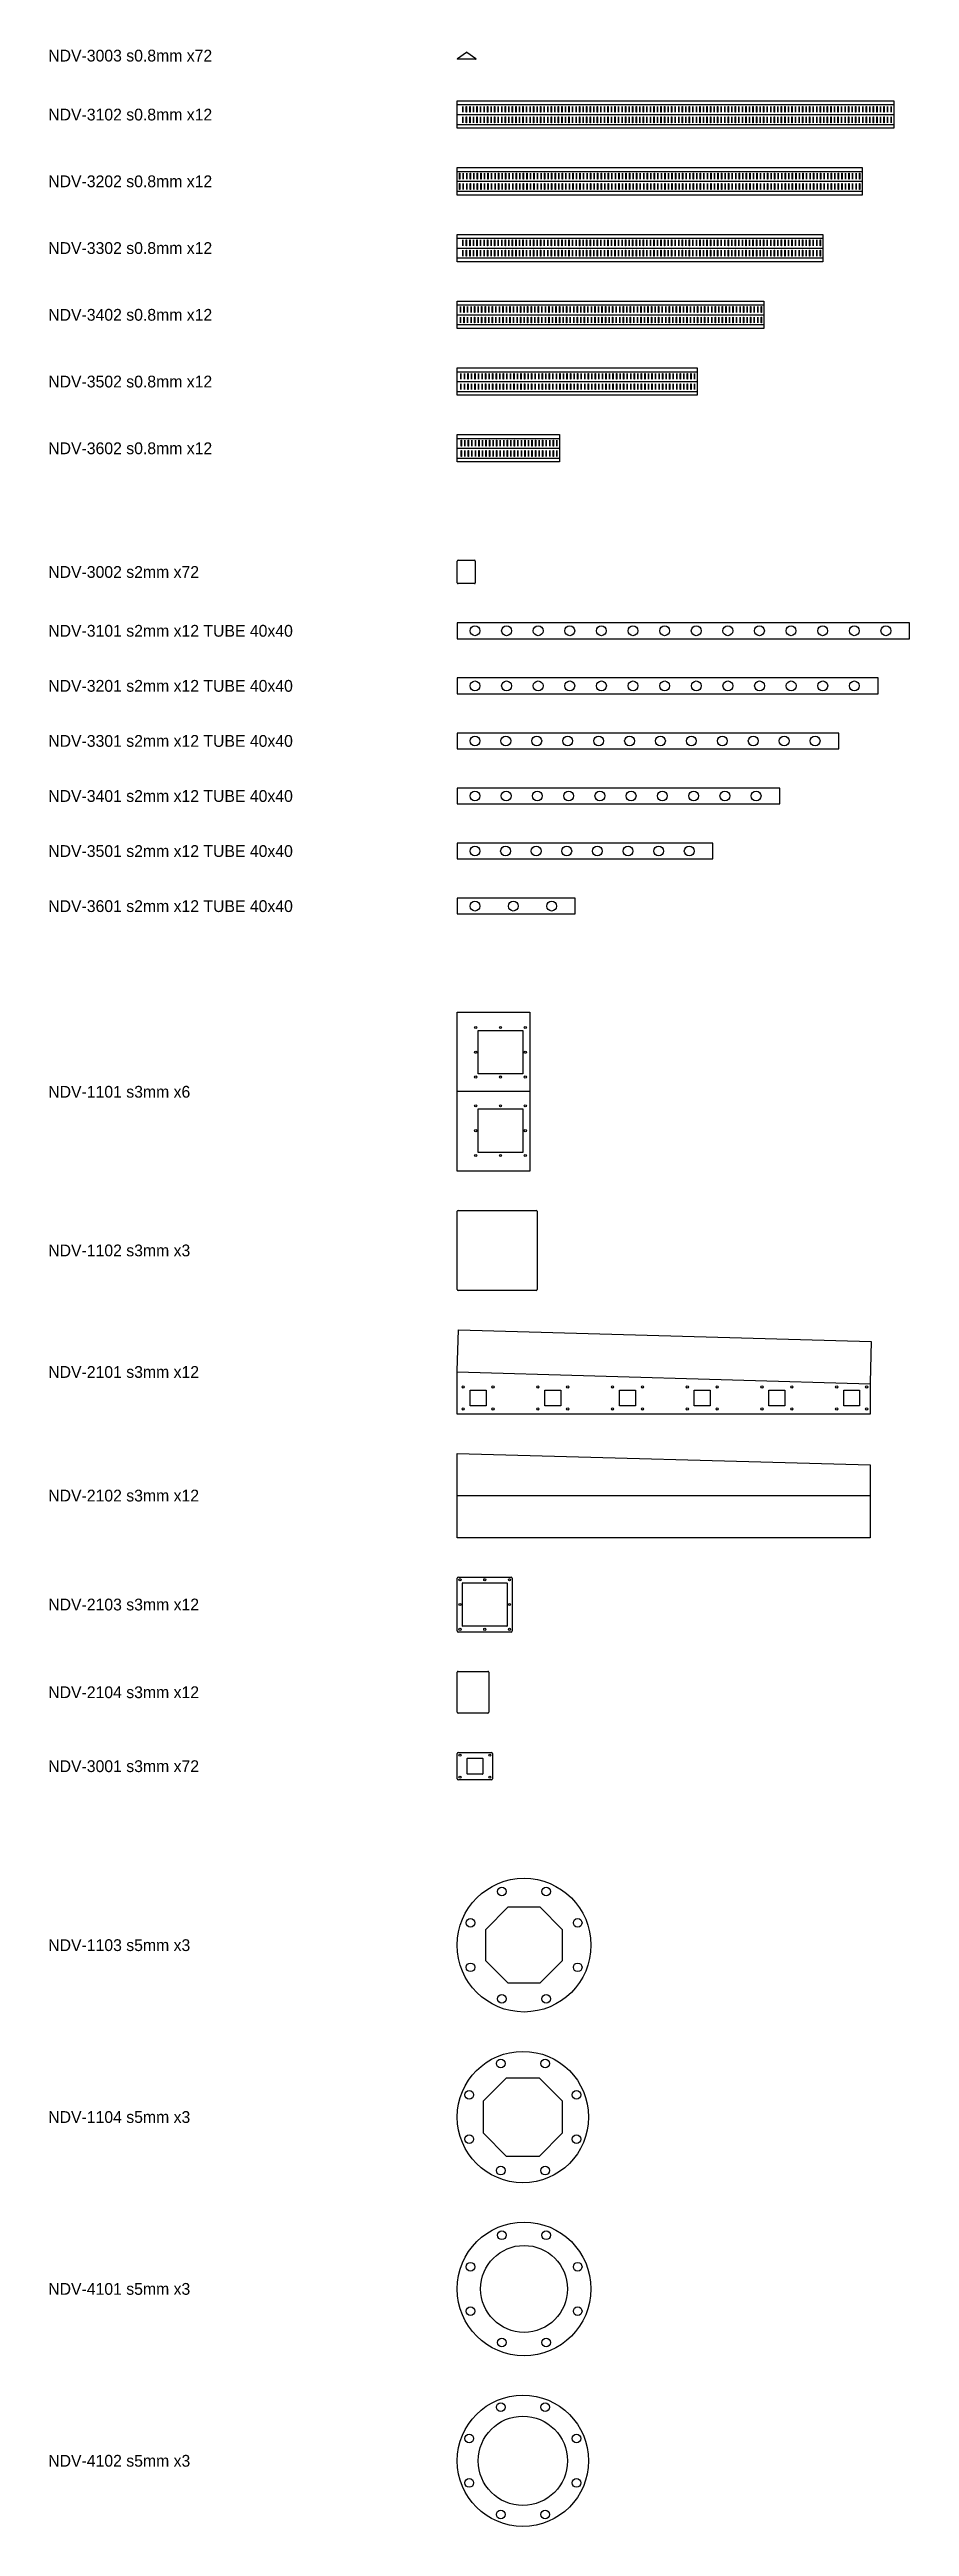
# Model space of a CAD drawing. Header units: millimetres. Extents: x 3 to 2190, y -6297 to 0.
import ezdxf

# ---------------------------------------------------------------- set-up
doc = ezdxf.new("R2010")
doc.units = ezdxf.units.MM
for name, color, linetype in [('IV_BEND', 1, 'Continuous'), ('IV_BEND_DOWN', 1, 'Continuous'), ('IV_INTERIOR_PROFILES', 7, 'Continuous'), ('IV_OUTER_PROFILE', 7, 'Continuous'), ('LABELS', 3, 'Continuous')]:
    doc.layers.add(name, color=color, linetype=linetype)

msp = doc.modelspace()

# ---------------------------------------------------------------- texts
at = {"layer": 'LABELS'}
for s, p in [('NDV-3003 s0.8mm x72', (0, -30)), ('NDV-3102 s0.8mm x12', (0, -179.9)), ('NDV-3202 s0.8mm x12', (0, -349.6)), ('NDV-3302 s0.8mm x12', (0, -519.3)), ('NDV-3402 s0.8mm x12', (0, -689)), ('NDV-3502 s0.8mm x12', (0, -858.7)), ('NDV-3602 s0.8mm x12', (0, -1028.4)), ('NDV-3002 s2mm x72', (0, -1342.8)), ('NDV-3101 s2mm x12 TUBE 40x40', (0, -1492.4)), ('NDV-3201 s2mm x12 TUBE 40x40', (0, -1632.4)), ('NDV-3301 s2mm x12 TUBE 40x40', (0, -1772.4)), ('NDV-3401 s2mm x12 TUBE 40x40', (0, -1912.4)), ('NDV-3501 s2mm x12 TUBE 40x40', (0, -2052.4)), ('NDV-3601 s2mm x12 TUBE 40x40', (0, -2192.4)), ('NDV-1101 s3mm x6', (0, -2664.4)), ('NDV-1102 s3mm x3', (0, -3067.8)), ('NDV-2101 s3mm x12', (0, -3376.8)), ('NDV-2102 s3mm x12', (0, -3691.1)), ('NDV-2103 s3mm x12', (0, -3968.1)), ('NDV-2104 s3mm x12', (0, -4191.1)), ('NDV-3001 s3mm x72', (0, -4379.1)), ('NDV-1103 s5mm x3', (0, -4834.1)), ('NDV-1104 s5mm x3', (0, -5271.1)), ('NDV-4101 s5mm x3', (0, -5708.1)), ('NDV-4102 s5mm x3', (0, -6145.1))]:
    msp.add_text(s, height=30, dxfattribs=at).set_placement(p)

# ---------------------------------------------------------------- linework, layer by layer
at = {"layer": 'IV_BEND'}
msp.add_line((1040, -3361.7), (2090, -3391.7), dxfattribs=at)
at = {"layer": 'IV_BEND_DOWN'}
for p, q in [((1040, -139.7), (2150, -139.7)), ((1040, -164.8), (2150, -164.8)), ((1040, -189.9), (2150, -189.9)), ((1040, -309.4), (2070, -309.4)), ((1040, -334.5), (2070, -334.5)), ((1040, -359.6), (2070, -359.6)), ((1040, -479.1), (1970, -479.1)), ((1040, -504.2), (1970, -504.2)), ((1040, -529.3), (1970, -529.3)), ((1040, -648.8), (1820, -648.8)), ((1040, -673.9), (1820, -673.9)), ((1040, -699), (1820, -699)), ((1040, -818.6), (1650, -818.6)), ((1040, -843.6), (1650, -843.6)), ((1040, -868.7), (1650, -868.7)), ((1040, -988.3), (1300, -988.3)), ((1040, -1013.3), (1300, -1013.3)), ((1040, -1038.4), (1300, -1038.4)), ((1040, -2647.9), (1225, -2647.9)), ((1040, -3675.6), (2090, -3675.6))]:
    msp.add_line(p, q, dxfattribs=at)
at = {"layer": 'IV_INTERIOR_PROFILES'}
for p, q in [((1054.1, -144.1), (1054.5, -144.1)), ((1054.1, -159.1), (1054.1, -144.1)), ((1054.5, -159.1), (1054.1, -159.1)), ((1054.1, -170.5), (1054.5, -170.5)), ((1054.1, -185.5), (1054.1, -170.5)), ((1054.5, -185.5), (1054.1, -185.5)), ((1054.5, -144.1), (1054.5, -159.1)), ((1054.5, -170.5), (1054.5, -185.5)), ((1063.1, -144.1), (1063.5, -144.1)), ((1063.1, -159.1), (1063.1, -144.1)), ((1063.5, -159.1), (1063.1, -159.1)), ((1063.1, -170.5), (1063.5, -170.5)), ((1063.1, -185.5), (1063.1, -170.5)), ((1063.5, -185.5), (1063.1, -185.5)), ((1063.5, -144.1), (1063.5, -159.1)), ((1063.5, -170.5), (1063.5, -185.5)), ((1072.1, -144.1), (1072.5, -144.1)), ((1072.1, -159.1), (1072.1, -144.1)), ((1072.5, -159.1), (1072.1, -159.1)), ((1072.1, -170.5), (1072.5, -170.5)), ((1072.1, -185.5), (1072.1, -170.5)), ((1072.5, -185.5), (1072.1, -185.5)), ((1072.5, -144.1), (1072.5, -159.1)), ((1072.5, -170.5), (1072.5, -185.5)), ((1081.1, -144.1), (1081.5, -144.1)), ((1081.1, -159.1), (1081.1, -144.1)), ((1081.5, -159.1), (1081.1, -159.1)), ((1081.1, -170.5), (1081.5, -170.5)), ((1081.1, -185.5), (1081.1, -170.5)), ((1081.5, -185.5), (1081.1, -185.5)), ((1081.5, -144.1), (1081.5, -159.1)), ((1081.5, -170.5), (1081.5, -185.5)), ((1090.1, -144.1), (1090.5, -144.1)), ((1090.1, -159.1), (1090.1, -144.1)), ((1090.5, -159.1), (1090.1, -159.1)), ((1090.1, -170.5), (1090.5, -170.5)), ((1090.1, -185.5), (1090.1, -170.5)), ((1090.5, -185.5), (1090.1, -185.5)), ((1090.5, -144.1), (1090.5, -159.1)), ((1090.5, -170.5), (1090.5, -185.5)), ((1099.1, -144.1), (1099.5, -144.1)), ((1099.1, -159.1), (1099.1, -144.1)), ((1099.5, -159.1), (1099.1, -159.1)), ((1099.1, -170.5), (1099.5, -170.5)), ((1099.1, -185.5), (1099.1, -170.5)), ((1099.5, -185.5), (1099.1, -185.5)), ((1099.5, -144.1), (1099.5, -159.1)), ((1099.5, -170.5), (1099.5, -185.5)), ((1108.1, -144.1), (1108.5, -144.1)), ((1108.1, -159.1), (1108.1, -144.1)), ((1108.5, -159.1), (1108.1, -159.1)), ((1108.1, -170.5), (1108.5, -170.5)), ((1108.1, -185.5), (1108.1, -170.5)), ((1108.5, -185.5), (1108.1, -185.5)), ((1108.5, -144.1), (1108.5, -159.1)), ((1108.5, -170.5), (1108.5, -185.5)), ((1117.1, -144.1), (1117.5, -144.1)), ((1117.1, -159.1), (1117.1, -144.1)), ((1117.5, -159.1), (1117.1, -159.1)), ((1117.1, -170.5), (1117.5, -170.5)), ((1117.1, -185.5), (1117.1, -170.5)), ((1117.5, -185.5), (1117.1, -185.5)), ((1117.5, -144.1), (1117.5, -159.1)), ((1117.5, -170.5), (1117.5, -185.5)), ((1126.1, -144.1), (1126.5, -144.1)), ((1126.1, -159.1), (1126.1, -144.1)), ((1126.5, -159.1), (1126.1, -159.1)), ((1126.1, -170.5), (1126.5, -170.5)), ((1126.1, -185.5), (1126.1, -170.5)), ((1126.5, -185.5), (1126.1, -185.5)), ((1126.5, -144.1), (1126.5, -159.1)), ((1126.5, -170.5), (1126.5, -185.5)), ((1135.1, -144.1), (1135.5, -144.1)), ((1135.1, -159.1), (1135.1, -144.1)), ((1135.5, -159.1), (1135.1, -159.1)), ((1135.1, -170.5), (1135.5, -170.5)), ((1135.1, -185.5), (1135.1, -170.5)), ((1135.5, -185.5), (1135.1, -185.5)), ((1135.5, -144.1), (1135.5, -159.1)), ((1135.5, -170.5), (1135.5, -185.5)), ((1144.1, -144.1), (1144.5, -144.1)), ((1144.1, -159.1), (1144.1, -144.1)), ((1144.5, -159.1), (1144.1, -159.1)), ((1144.1, -170.5), (1144.5, -170.5)), ((1144.1, -185.5), (1144.1, -170.5)), ((1144.5, -185.5), (1144.1, -185.5)), ((1144.5, -144.1), (1144.5, -159.1)), ((1144.5, -170.5), (1144.5, -185.5)), ((1153.1, -144.1), (1153.5, -144.1)), ((1153.1, -159.1), (1153.1, -144.1)), ((1153.5, -159.1), (1153.1, -159.1)), ((1153.1, -170.5), (1153.5, -170.5)), ((1153.1, -185.5), (1153.1, -170.5)), ((1153.5, -185.5), (1153.1, -185.5)), ((1153.5, -144.1), (1153.5, -159.1)), ((1153.5, -170.5), (1153.5, -185.5)), ((1162.1, -144.1), (1162.5, -144.1)), ((1162.1, -159.1), (1162.1, -144.1)), ((1162.5, -159.1), (1162.1, -159.1)), ((1162.1, -170.5), (1162.5, -170.5)), ((1162.1, -185.5), (1162.1, -170.5)), ((1162.5, -185.5), (1162.1, -185.5)), ((1162.5, -144.1), (1162.5, -159.1)), ((1162.5, -170.5), (1162.5, -185.5)), ((1171.1, -144.1), (1171.5, -144.1)), ((1171.1, -159.1), (1171.1, -144.1)), ((1171.5, -159.1), (1171.1, -159.1)), ((1171.1, -170.5), (1171.5, -170.5)), ((1171.1, -185.5), (1171.1, -170.5)), ((1171.5, -185.5), (1171.1, -185.5)), ((1171.5, -144.1), (1171.5, -159.1)), ((1171.5, -170.5), (1171.5, -185.5)), ((1180.1, -144.1), (1180.5, -144.1)), ((1180.1, -159.1), (1180.1, -144.1)), ((1180.5, -159.1), (1180.1, -159.1)), ((1180.1, -170.5), (1180.5, -170.5)), ((1180.1, -185.5), (1180.1, -170.5)), ((1180.5, -185.5), (1180.1, -185.5)), ((1180.5, -144.1), (1180.5, -159.1)), ((1180.5, -170.5), (1180.5, -185.5)), ((1189.1, -144.1), (1189.5, -144.1)), ((1189.1, -159.1), (1189.1, -144.1)), ((1189.5, -159.1), (1189.1, -159.1)), ((1189.1, -170.5), (1189.5, -170.5)), ((1189.1, -185.5), (1189.1, -170.5)), ((1189.5, -185.5), (1189.1, -185.5)), ((1189.5, -144.1), (1189.5, -159.1)), ((1189.5, -170.5), (1189.5, -185.5)), ((1198.1, -144.1), (1198.5, -144.1)), ((1198.1, -159.1), (1198.1, -144.1)), ((1198.5, -159.1), (1198.1, -159.1)), ((1198.1, -170.5), (1198.5, -170.5)), ((1198.1, -185.5), (1198.1, -170.5)), ((1198.5, -185.5), (1198.1, -185.5)), ((1198.5, -144.1), (1198.5, -159.1)), ((1198.5, -170.5), (1198.5, -185.5)), ((1207.1, -144.1), (1207.5, -144.1)), ((1207.1, -159.1), (1207.1, -144.1)), ((1207.5, -159.1), (1207.1, -159.1)), ((1207.1, -170.5), (1207.5, -170.5)), ((1207.1, -185.5), (1207.1, -170.5)), ((1207.5, -185.5), (1207.1, -185.5)), ((1207.5, -144.1), (1207.5, -159.1)), ((1207.5, -170.5), (1207.5, -185.5)), ((1216.1, -144.1), (1216.5, -144.1)), ((1216.1, -159.1), (1216.1, -144.1)), ((1216.5, -159.1), (1216.1, -159.1)), ((1216.1, -170.5), (1216.5, -170.5)), ((1216.1, -185.5), (1216.1, -170.5)), ((1216.5, -185.5), (1216.1, -185.5)), ((1216.5, -144.1), (1216.5, -159.1)), ((1216.5, -170.5), (1216.5, -185.5)), ((1225.1, -144.1), (1225.5, -144.1)), ((1225.1, -159.1), (1225.1, -144.1)), ((1225.5, -159.1), (1225.1, -159.1)), ((1225.1, -170.5), (1225.5, -170.5)), ((1225.1, -185.5), (1225.1, -170.5)), ((1225.5, -185.5), (1225.1, -185.5)), ((1225.5, -144.1), (1225.5, -159.1)), ((1225.5, -170.5), (1225.5, -185.5)), ((1234.1, -144.1), (1234.5, -144.1)), ((1234.1, -159.1), (1234.1, -144.1)), ((1234.5, -159.1), (1234.1, -159.1)), ((1234.1, -170.5), (1234.5, -170.5)), ((1234.1, -185.5), (1234.1, -170.5)), ((1234.5, -185.5), (1234.1, -185.5)), ((1234.5, -144.1), (1234.5, -159.1)), ((1234.5, -170.5), (1234.5, -185.5)), ((1243.1, -144.1), (1243.5, -144.1)), ((1243.1, -159.1), (1243.1, -144.1)), ((1243.5, -159.1), (1243.1, -159.1)), ((1243.1, -170.5), (1243.5, -170.5)), ((1243.1, -185.5), (1243.1, -170.5)), ((1243.5, -185.5), (1243.1, -185.5)), ((1243.5, -144.1), (1243.5, -159.1)), ((1243.5, -170.5), (1243.5, -185.5)), ((1252.1, -144.1), (1252.5, -144.1)), ((1252.1, -159.1), (1252.1, -144.1)), ((1252.5, -159.1), (1252.1, -159.1)), ((1252.1, -170.5), (1252.5, -170.5)), ((1252.1, -185.5), (1252.1, -170.5)), ((1252.5, -185.5), (1252.1, -185.5)), ((1252.5, -144.1), (1252.5, -159.1)), ((1252.5, -170.5), (1252.5, -185.5)), ((1261.1, -144.1), (1261.5, -144.1)), ((1261.1, -159.1), (1261.1, -144.1)), ((1261.5, -159.1), (1261.1, -159.1)), ((1261.1, -170.5), (1261.5, -170.5)), ((1261.1, -185.5), (1261.1, -170.5)), ((1261.5, -185.5), (1261.1, -185.5)), ((1261.5, -144.1), (1261.5, -159.1)), ((1261.5, -170.5), (1261.5, -185.5)), ((1270.1, -144.1), (1270.5, -144.1)), ((1270.1, -159.1), (1270.1, -144.1)), ((1270.5, -159.1), (1270.1, -159.1)), ((1270.1, -170.5), (1270.5, -170.5)), ((1270.1, -185.5), (1270.1, -170.5)), ((1270.5, -185.5), (1270.1, -185.5)), ((1270.5, -144.1), (1270.5, -159.1)), ((1270.5, -170.5), (1270.5, -185.5)), ((1279.1, -144.1), (1279.5, -144.1)), ((1279.1, -159.1), (1279.1, -144.1)), ((1279.5, -159.1), (1279.1, -159.1)), ((1279.1, -170.5), (1279.5, -170.5)), ((1279.1, -185.5), (1279.1, -170.5)), ((1279.5, -185.5), (1279.1, -185.5)), ((1279.5, -144.1), (1279.5, -159.1)), ((1279.5, -170.5), (1279.5, -185.5)), ((1288.1, -144.1), (1288.5, -144.1)), ((1288.1, -159.1), (1288.1, -144.1)), ((1288.5, -159.1), (1288.1, -159.1)), ((1288.1, -170.5), (1288.5, -170.5)), ((1288.1, -185.5), (1288.1, -170.5)), ((1288.5, -185.5), (1288.1, -185.5)), ((1288.5, -144.1), (1288.5, -159.1)), ((1288.5, -170.5), (1288.5, -185.5)), ((1297.1, -144.1), (1297.5, -144.1)), ((1297.1, -159.1), (1297.1, -144.1)), ((1297.5, -159.1), (1297.1, -159.1)), ((1297.1, -170.5), (1297.5, -170.5)), ((1297.1, -185.5), (1297.1, -170.5)), ((1297.5, -185.5), (1297.1, -185.5)), ((1297.5, -144.1), (1297.5, -159.1)), ((1297.5, -170.5), (1297.5, -185.5)), ((1306.1, -144.1), (1306.5, -144.1)), ((1306.1, -159.1), (1306.1, -144.1)), ((1306.5, -159.1), (1306.1, -159.1)), ((1306.1, -170.5), (1306.5, -170.5)), ((1306.1, -185.5), (1306.1, -170.5)), ((1306.5, -185.5), (1306.1, -185.5)), ((1306.5, -144.1), (1306.5, -159.1)), ((1306.5, -170.5), (1306.5, -185.5)), ((1315.1, -144.1), (1315.5, -144.1)), ((1315.1, -159.1), (1315.1, -144.1)), ((1315.5, -159.1), (1315.1, -159.1)), ((1315.1, -170.5), (1315.5, -170.5)), ((1315.1, -185.5), (1315.1, -170.5)), ((1315.5, -185.5), (1315.1, -185.5)), ((1315.5, -144.1), (1315.5, -159.1)), ((1315.5, -170.5), (1315.5, -185.5)), ((1324.1, -144.1), (1324.5, -144.1)), ((1324.1, -159.1), (1324.1, -144.1)), ((1324.5, -159.1), (1324.1, -159.1)), ((1324.1, -170.5), (1324.5, -170.5)), ((1324.1, -185.5), (1324.1, -170.5)), ((1324.5, -185.5), (1324.1, -185.5)), ((1324.5, -144.1), (1324.5, -159.1)), ((1324.5, -170.5), (1324.5, -185.5)), ((1333.1, -144.1), (1333.5, -144.1)), ((1333.1, -159.1), (1333.1, -144.1)), ((1333.5, -159.1), (1333.1, -159.1)), ((1333.1, -170.5), (1333.5, -170.5)), ((1333.1, -185.5), (1333.1, -170.5)), ((1333.5, -185.5), (1333.1, -185.5)), ((1333.5, -144.1), (1333.5, -159.1)), ((1333.5, -170.5), (1333.5, -185.5)), ((1342.1, -144.1), (1342.5, -144.1)), ((1342.1, -159.1), (1342.1, -144.1)), ((1342.5, -159.1), (1342.1, -159.1)), ((1342.1, -170.5), (1342.5, -170.5)), ((1342.1, -185.5), (1342.1, -170.5)), ((1342.5, -185.5), (1342.1, -185.5)), ((1342.5, -144.1), (1342.5, -159.1)), ((1342.5, -170.5), (1342.5, -185.5)), ((1351.1, -144.1), (1351.5, -144.1)), ((1351.1, -159.1), (1351.1, -144.1)), ((1351.5, -159.1), (1351.1, -159.1)), ((1351.1, -170.5), (1351.5, -170.5)), ((1351.1, -185.5), (1351.1, -170.5)), ((1351.5, -185.5), (1351.1, -185.5)), ((1351.5, -144.1), (1351.5, -159.1)), ((1351.5, -170.5), (1351.5, -185.5)), ((1360.1, -144.1), (1360.5, -144.1)), ((1360.1, -159.1), (1360.1, -144.1)), ((1360.5, -159.1), (1360.1, -159.1)), ((1360.1, -170.5), (1360.5, -170.5)), ((1360.1, -185.5), (1360.1, -170.5)), ((1360.5, -185.5), (1360.1, -185.5)), ((1360.5, -144.1), (1360.5, -159.1)), ((1360.5, -170.5), (1360.5, -185.5)), ((1369.1, -144.1), (1369.5, -144.1)), ((1369.1, -159.1), (1369.1, -144.1)), ((1369.5, -159.1), (1369.1, -159.1)), ((1369.1, -170.5), (1369.5, -170.5)), ((1369.1, -185.5), (1369.1, -170.5)), ((1369.5, -185.5), (1369.1, -185.5)), ((1369.5, -144.1), (1369.5, -159.1)), ((1369.5, -170.5), (1369.5, -185.5)), ((1378.1, -144.1), (1378.5, -144.1)), ((1378.1, -159.1), (1378.1, -144.1)), ((1378.5, -159.1), (1378.1, -159.1)), ((1378.1, -170.5), (1378.5, -170.5)), ((1378.1, -185.5), (1378.1, -170.5)), ((1378.5, -185.5), (1378.1, -185.5)), ((1378.5, -144.1), (1378.5, -159.1)), ((1378.5, -170.5), (1378.5, -185.5)), ((1387.1, -144.1), (1387.5, -144.1)), ((1387.1, -159.1), (1387.1, -144.1)), ((1387.5, -159.1), (1387.1, -159.1)), ((1387.1, -170.5), (1387.5, -170.5)), ((1387.1, -185.5), (1387.1, -170.5)), ((1387.5, -185.5), (1387.1, -185.5)), ((1387.5, -144.1), (1387.5, -159.1)), ((1387.5, -170.5), (1387.5, -185.5)), ((1396.1, -144.1), (1396.5, -144.1)), ((1396.1, -159.1), (1396.1, -144.1)), ((1396.5, -159.1), (1396.1, -159.1)), ((1396.1, -170.5), (1396.5, -170.5)), ((1396.1, -185.5), (1396.1, -170.5)), ((1396.5, -185.5), (1396.1, -185.5)), ((1396.5, -144.1), (1396.5, -159.1)), ((1396.5, -170.5), (1396.5, -185.5)), ((1405.1, -144.1), (1405.5, -144.1)), ((1405.1, -159.1), (1405.1, -144.1)), ((1405.5, -159.1), (1405.1, -159.1)), ((1405.1, -170.5), (1405.5, -170.5)), ((1405.1, -185.5), (1405.1, -170.5)), ((1405.5, -185.5), (1405.1, -185.5)), ((1405.5, -144.1), (1405.5, -159.1)), ((1405.5, -170.5), (1405.5, -185.5)), ((1414.1, -144.1), (1414.5, -144.1)), ((1414.1, -159.1), (1414.1, -144.1)), ((1414.5, -159.1), (1414.1, -159.1)), ((1414.1, -170.5), (1414.5, -170.5)), ((1414.1, -185.5), (1414.1, -170.5)), ((1414.5, -185.5), (1414.1, -185.5)), ((1414.5, -144.1), (1414.5, -159.1)), ((1414.5, -170.5), (1414.5, -185.5)), ((1423.1, -144.1), (1423.5, -144.1)), ((1423.1, -159.1), (1423.1, -144.1)), ((1423.5, -159.1), (1423.1, -159.1)), ((1423.1, -170.5), (1423.5, -170.5)), ((1423.1, -185.5), (1423.1, -170.5)), ((1423.5, -185.5), (1423.1, -185.5)), ((1423.5, -144.1), (1423.5, -159.1)), ((1423.5, -170.5), (1423.5, -185.5)), ((1432.1, -144.1), (1432.5, -144.1)), ((1432.1, -159.1), (1432.1, -144.1)), ((1432.5, -159.1), (1432.1, -159.1)), ((1432.1, -170.5), (1432.5, -170.5)), ((1432.1, -185.5), (1432.1, -170.5)), ((1432.5, -185.5), (1432.1, -185.5)), ((1432.5, -144.1), (1432.5, -159.1)), ((1432.5, -170.5), (1432.5, -185.5)), ((1441.1, -144.1), (1441.5, -144.1)), ((1441.1, -159.1), (1441.1, -144.1)), ((1441.5, -159.1), (1441.1, -159.1)), ((1441.1, -170.5), (1441.5, -170.5)), ((1441.1, -185.5), (1441.1, -170.5)), ((1441.5, -185.5), (1441.1, -185.5)), ((1441.5, -144.1), (1441.5, -159.1)), ((1441.5, -170.5), (1441.5, -185.5)), ((1450.1, -144.1), (1450.5, -144.1)), ((1450.1, -159.1), (1450.1, -144.1)), ((1450.5, -159.1), (1450.1, -159.1)), ((1450.1, -170.5), (1450.5, -170.5)), ((1450.1, -185.5), (1450.1, -170.5)), ((1450.5, -185.5), (1450.1, -185.5)), ((1450.5, -144.1), (1450.5, -159.1)), ((1450.5, -170.5), (1450.5, -185.5)), ((1459.1, -144.1), (1459.5, -144.1)), ((1459.1, -159.1), (1459.1, -144.1)), ((1459.5, -159.1), (1459.1, -159.1)), ((1459.1, -170.5), (1459.5, -170.5)), ((1459.1, -185.5), (1459.1, -170.5)), ((1459.5, -185.5), (1459.1, -185.5)), ((1459.5, -144.1), (1459.5, -159.1)), ((1459.5, -170.5), (1459.5, -185.5)), ((1468.1, -144.1), (1468.5, -144.1)), ((1468.1, -159.1), (1468.1, -144.1)), ((1468.5, -159.1), (1468.1, -159.1)), ((1468.1, -170.5), (1468.5, -170.5)), ((1468.1, -185.5), (1468.1, -170.5)), ((1468.5, -185.5), (1468.1, -185.5)), ((1468.5, -144.1), (1468.5, -159.1)), ((1468.5, -170.5), (1468.5, -185.5)), ((1477.1, -144.1), (1477.5, -144.1)), ((1477.1, -159.1), (1477.1, -144.1)), ((1477.5, -159.1), (1477.1, -159.1)), ((1477.1, -170.5), (1477.5, -170.5)), ((1477.1, -185.5), (1477.1, -170.5)), ((1477.5, -185.5), (1477.1, -185.5)), ((1477.5, -144.1), (1477.5, -159.1)), ((1477.5, -170.5), (1477.5, -185.5)), ((1486.1, -144.1), (1486.5, -144.1)), ((1486.1, -159.1), (1486.1, -144.1)), ((1486.5, -159.1), (1486.1, -159.1)), ((1486.1, -170.5), (1486.5, -170.5)), ((1486.1, -185.5), (1486.1, -170.5)), ((1486.5, -185.5), (1486.1, -185.5)), ((1486.5, -144.1), (1486.5, -159.1)), ((1486.5, -170.5), (1486.5, -185.5)), ((1495.1, -144.1), (1495.5, -144.1)), ((1495.1, -159.1), (1495.1, -144.1)), ((1495.5, -159.1), (1495.1, -159.1)), ((1495.1, -170.5), (1495.5, -170.5)), ((1495.1, -185.5), (1495.1, -170.5)), ((1495.5, -185.5), (1495.1, -185.5)), ((1495.5, -144.1), (1495.5, -159.1)), ((1495.5, -170.5), (1495.5, -185.5)), ((1504.1, -144.1), (1504.5, -144.1)), ((1504.1, -159.1), (1504.1, -144.1)), ((1504.5, -159.1), (1504.1, -159.1)), ((1504.1, -170.5), (1504.5, -170.5)), ((1504.1, -185.5), (1504.1, -170.5)), ((1504.5, -185.5), (1504.1, -185.5)), ((1504.5, -144.1), (1504.5, -159.1)), ((1504.5, -170.5), (1504.5, -185.5)), ((1513.1, -144.1), (1513.5, -144.1)), ((1513.1, -159.1), (1513.1, -144.1)), ((1513.5, -159.1), (1513.1, -159.1)), ((1513.1, -170.5), (1513.5, -170.5)), ((1513.1, -185.5), (1513.1, -170.5)), ((1513.5, -185.5), (1513.1, -185.5)), ((1513.5, -144.1), (1513.5, -159.1)), ((1513.5, -170.5), (1513.5, -185.5)), ((1522.1, -144.1), (1522.5, -144.1)), ((1522.1, -159.1), (1522.1, -144.1)), ((1522.5, -159.1), (1522.1, -159.1)), ((1522.1, -170.5), (1522.5, -170.5)), ((1522.1, -185.5), (1522.1, -170.5)), ((1522.5, -185.5), (1522.1, -185.5)), ((1522.5, -144.1), (1522.5, -159.1)), ((1522.5, -170.5), (1522.5, -185.5)), ((1531.1, -144.1), (1531.5, -144.1)), ((1531.1, -159.1), (1531.1, -144.1)), ((1531.5, -159.1), (1531.1, -159.1)), ((1531.1, -170.5), (1531.5, -170.5)), ((1531.1, -185.5), (1531.1, -170.5)), ((1531.5, -185.5), (1531.1, -185.5)), ((1531.5, -144.1), (1531.5, -159.1)), ((1531.5, -170.5), (1531.5, -185.5)), ((1540.1, -144.1), (1540.5, -144.1)), ((1540.1, -159.1), (1540.1, -144.1)), ((1540.5, -159.1), (1540.1, -159.1)), ((1540.1, -170.5), (1540.5, -170.5)), ((1540.1, -185.5), (1540.1, -170.5)), ((1540.5, -185.5), (1540.1, -185.5)), ((1540.5, -144.1), (1540.5, -159.1)), ((1540.5, -170.5), (1540.5, -185.5)), ((1549.1, -144.1), (1549.5, -144.1)), ((1549.1, -159.1), (1549.1, -144.1)), ((1549.5, -159.1), (1549.1, -159.1)), ((1549.1, -170.5), (1549.5, -170.5)), ((1549.1, -185.5), (1549.1, -170.5)), ((1549.5, -185.5), (1549.1, -185.5)), ((1549.5, -144.1), (1549.5, -159.1)), ((1549.5, -170.5), (1549.5, -185.5)), ((1558.1, -144.1), (1558.5, -144.1)), ((1558.1, -159.1), (1558.1, -144.1)), ((1558.5, -159.1), (1558.1, -159.1)), ((1558.1, -170.5), (1558.5, -170.5)), ((1558.1, -185.5), (1558.1, -170.5)), ((1558.5, -185.5), (1558.1, -185.5)), ((1558.5, -144.1), (1558.5, -159.1)), ((1558.5, -170.5), (1558.5, -185.5)), ((1567.1, -144.1), (1567.5, -144.1)), ((1567.1, -159.1), (1567.1, -144.1)), ((1567.5, -159.1), (1567.1, -159.1)), ((1567.1, -170.5), (1567.5, -170.5)), ((1567.1, -185.5), (1567.1, -170.5)), ((1567.5, -185.5), (1567.1, -185.5)), ((1567.5, -144.1), (1567.5, -159.1)), ((1567.5, -170.5), (1567.5, -185.5)), ((1576.1, -144.1), (1576.5, -144.1)), ((1576.1, -159.1), (1576.1, -144.1)), ((1576.5, -159.1), (1576.1, -159.1)), ((1576.1, -170.5), (1576.5, -170.5)), ((1576.1, -185.5), (1576.1, -170.5)), ((1576.5, -185.5), (1576.1, -185.5)), ((1576.5, -144.1), (1576.5, -159.1)), ((1576.5, -170.5), (1576.5, -185.5)), ((1585.1, -144.1), (1585.5, -144.1)), ((1585.1, -159.1), (1585.1, -144.1)), ((1585.5, -159.1), (1585.1, -159.1)), ((1585.1, -170.5), (1585.5, -170.5)), ((1585.1, -185.5), (1585.1, -170.5)), ((1585.5, -185.5), (1585.1, -185.5)), ((1585.5, -144.1), (1585.5, -159.1)), ((1585.5, -170.5), (1585.5, -185.5)), ((1594.1, -144.1), (1594.5, -144.1)), ((1594.1, -159.1), (1594.1, -144.1)), ((1594.5, -159.1), (1594.1, -159.1)), ((1594.1, -170.5), (1594.5, -170.5)), ((1594.1, -185.5), (1594.1, -170.5)), ((1594.5, -185.5), (1594.1, -185.5)), ((1594.5, -144.1), (1594.5, -159.1)), ((1594.5, -170.5), (1594.5, -185.5)), ((1603.1, -144.1), (1603.5, -144.1)), ((1603.1, -159.1), (1603.1, -144.1)), ((1603.5, -159.1), (1603.1, -159.1)), ((1603.1, -170.5), (1603.5, -170.5)), ((1603.1, -185.5), (1603.1, -170.5)), ((1603.5, -185.5), (1603.1, -185.5)), ((1603.5, -144.1), (1603.5, -159.1)), ((1603.5, -170.5), (1603.5, -185.5)), ((1612.1, -144.1), (1612.5, -144.1)), ((1612.1, -159.1), (1612.1, -144.1)), ((1612.5, -159.1), (1612.1, -159.1)), ((1612.1, -170.5), (1612.5, -170.5)), ((1612.1, -185.5), (1612.1, -170.5)), ((1612.5, -185.5), (1612.1, -185.5)), ((1612.5, -144.1), (1612.5, -159.1)), ((1612.5, -170.5), (1612.5, -185.5)), ((1621.1, -144.1), (1621.5, -144.1)), ((1621.1, -159.1), (1621.1, -144.1)), ((1621.5, -159.1), (1621.1, -159.1)), ((1621.1, -170.5), (1621.5, -170.5)), ((1621.1, -185.5), (1621.1, -170.5)), ((1621.5, -185.5), (1621.1, -185.5)), ((1621.5, -144.1), (1621.5, -159.1)), ((1621.5, -170.5), (1621.5, -185.5)), ((1630.1, -144.1), (1630.5, -144.1)), ((1630.1, -159.1), (1630.1, -144.1)), ((1630.5, -159.1), (1630.1, -159.1)), ((1630.1, -170.5), (1630.5, -170.5)), ((1630.1, -185.5), (1630.1, -170.5)), ((1630.5, -185.5), (1630.1, -185.5)), ((1630.5, -144.1), (1630.5, -159.1)), ((1630.5, -170.5), (1630.5, -185.5)), ((1639.1, -144.1), (1639.5, -144.1)), ((1639.1, -159.1), (1639.1, -144.1)), ((1639.5, -159.1), (1639.1, -159.1)), ((1639.1, -170.5), (1639.5, -170.5)), ((1639.1, -185.5), (1639.1, -170.5)), ((1639.5, -185.5), (1639.1, -185.5)), ((1639.5, -144.1), (1639.5, -159.1)), ((1639.5, -170.5), (1639.5, -185.5)), ((1648.1, -144.1), (1648.5, -144.1)), ((1648.1, -159.1), (1648.1, -144.1)), ((1648.5, -159.1), (1648.1, -159.1)), ((1648.1, -170.5), (1648.5, -170.5)), ((1648.1, -185.5), (1648.1, -170.5)), ((1648.5, -185.5), (1648.1, -185.5)), ((1648.5, -144.1), (1648.5, -159.1)), ((1648.5, -170.5), (1648.5, -185.5)), ((1657.1, -144.1), (1657.5, -144.1)), ((1657.1, -159.1), (1657.1, -144.1)), ((1657.5, -159.1), (1657.1, -159.1)), ((1657.1, -170.5), (1657.5, -170.5)), ((1657.1, -185.5), (1657.1, -170.5)), ((1657.5, -185.5), (1657.1, -185.5)), ((1657.5, -144.1), (1657.5, -159.1)), ((1657.5, -170.5), (1657.5, -185.5)), ((1666.1, -144.1), (1666.5, -144.1)), ((1666.1, -159.1), (1666.1, -144.1)), ((1666.5, -159.1), (1666.1, -159.1)), ((1666.1, -170.5), (1666.5, -170.5)), ((1666.1, -185.5), (1666.1, -170.5)), ((1666.5, -185.5), (1666.1, -185.5)), ((1666.5, -144.1), (1666.5, -159.1)), ((1666.5, -170.5), (1666.5, -185.5)), ((1675.1, -144.1), (1675.5, -144.1)), ((1675.1, -159.1), (1675.1, -144.1)), ((1675.5, -159.1), (1675.1, -159.1)), ((1675.1, -170.5), (1675.5, -170.5)), ((1675.1, -185.5), (1675.1, -170.5)), ((1675.5, -185.5), (1675.1, -185.5)), ((1675.5, -144.1), (1675.5, -159.1)), ((1675.5, -170.5), (1675.5, -185.5)), ((1684.1, -144.1), (1684.5, -144.1)), ((1684.1, -159.1), (1684.1, -144.1)), ((1684.5, -159.1), (1684.1, -159.1)), ((1684.1, -170.5), (1684.5, -170.5)), ((1684.1, -185.5), (1684.1, -170.5)), ((1684.5, -185.5), (1684.1, -185.5)), ((1684.5, -144.1), (1684.5, -159.1)), ((1684.5, -170.5), (1684.5, -185.5)), ((1693.1, -144.1), (1693.5, -144.1)), ((1693.1, -159.1), (1693.1, -144.1)), ((1693.5, -159.1), (1693.1, -159.1)), ((1693.1, -170.5), (1693.5, -170.5)), ((1693.1, -185.5), (1693.1, -170.5)), ((1693.5, -185.5), (1693.1, -185.5)), ((1693.5, -144.1), (1693.5, -159.1)), ((1693.5, -170.5), (1693.5, -185.5)), ((1702.1, -144.1), (1702.5, -144.1)), ((1702.1, -159.1), (1702.1, -144.1)), ((1702.5, -159.1), (1702.1, -159.1)), ((1702.1, -170.5), (1702.5, -170.5)), ((1702.1, -185.5), (1702.1, -170.5)), ((1702.5, -185.5), (1702.1, -185.5)), ((1702.5, -144.1), (1702.5, -159.1)), ((1702.5, -170.5), (1702.5, -185.5)), ((1711.1, -144.1), (1711.5, -144.1)), ((1711.1, -159.1), (1711.1, -144.1)), ((1711.5, -159.1), (1711.1, -159.1)), ((1711.1, -170.5), (1711.5, -170.5)), ((1711.1, -185.5), (1711.1, -170.5)), ((1711.5, -185.5), (1711.1, -185.5)), ((1711.5, -144.1), (1711.5, -159.1)), ((1711.5, -170.5), (1711.5, -185.5)), ((1720.1, -144.1), (1720.5, -144.1)), ((1720.1, -159.1), (1720.1, -144.1)), ((1720.5, -159.1), (1720.1, -159.1)), ((1720.1, -170.5), (1720.5, -170.5)), ((1720.1, -185.5), (1720.1, -170.5)), ((1720.5, -185.5), (1720.1, -185.5)), ((1720.5, -144.1), (1720.5, -159.1)), ((1720.5, -170.5), (1720.5, -185.5)), ((1729.1, -144.1), (1729.5, -144.1)), ((1729.1, -159.1), (1729.1, -144.1)), ((1729.5, -159.1), (1729.1, -159.1)), ((1729.1, -170.5), (1729.5, -170.5)), ((1729.1, -185.5), (1729.1, -170.5)), ((1729.5, -185.5), (1729.1, -185.5)), ((1729.5, -144.1), (1729.5, -159.1)), ((1729.5, -170.5), (1729.5, -185.5)), ((1738.1, -144.1), (1738.5, -144.1)), ((1738.1, -159.1), (1738.1, -144.1)), ((1738.5, -159.1), (1738.1, -159.1)), ((1738.1, -170.5), (1738.5, -170.5)), ((1738.1, -185.5), (1738.1, -170.5)), ((1738.5, -185.5), (1738.1, -185.5)), ((1738.5, -144.1), (1738.5, -159.1)), ((1738.5, -170.5), (1738.5, -185.5)), ((1747.1, -144.1), (1747.5, -144.1)), ((1747.1, -159.1), (1747.1, -144.1)), ((1747.5, -159.1), (1747.1, -159.1)), ((1747.1, -170.5), (1747.5, -170.5)), ((1747.1, -185.5), (1747.1, -170.5)), ((1747.5, -185.5), (1747.1, -185.5)), ((1747.5, -144.1), (1747.5, -159.1)), ((1747.5, -170.5), (1747.5, -185.5)), ((1756.1, -144.1), (1756.5, -144.1)), ((1756.1, -159.1), (1756.1, -144.1)), ((1756.5, -159.1), (1756.1, -159.1)), ((1756.1, -170.5), (1756.5, -170.5)), ((1756.1, -185.5), (1756.1, -170.5)), ((1756.5, -185.5), (1756.1, -185.5)), ((1756.5, -144.1), (1756.5, -159.1)), ((1756.5, -170.5), (1756.5, -185.5)), ((1765.1, -144.1), (1765.5, -144.1)), ((1765.1, -159.1), (1765.1, -144.1)), ((1765.5, -159.1), (1765.1, -159.1)), ((1765.1, -170.5), (1765.5, -170.5)), ((1765.1, -185.5), (1765.1, -170.5)), ((1765.5, -185.5), (1765.1, -185.5)), ((1765.5, -144.1), (1765.5, -159.1)), ((1765.5, -170.5), (1765.5, -185.5)), ((1774.1, -144.1), (1774.5, -144.1)), ((1774.1, -159.1), (1774.1, -144.1)), ((1774.5, -159.1), (1774.1, -159.1)), ((1774.1, -170.5), (1774.5, -170.5)), ((1774.1, -185.5), (1774.1, -170.5)), ((1774.5, -185.5), (1774.1, -185.5)), ((1774.5, -144.1), (1774.5, -159.1)), ((1774.5, -170.5), (1774.5, -185.5)), ((1783.1, -144.1), (1783.5, -144.1)), ((1783.1, -159.1), (1783.1, -144.1)), ((1783.5, -159.1), (1783.1, -159.1)), ((1783.1, -170.5), (1783.5, -170.5)), ((1783.1, -185.5), (1783.1, -170.5)), ((1783.5, -185.5), (1783.1, -185.5)), ((1783.5, -144.1), (1783.5, -159.1)), ((1783.5, -170.5), (1783.5, -185.5)), ((1792.1, -144.1), (1792.5, -144.1)), ((1792.1, -159.1), (1792.1, -144.1)), ((1792.5, -159.1), (1792.1, -159.1)), ((1792.1, -170.5), (1792.5, -170.5)), ((1792.1, -185.5), (1792.1, -170.5)), ((1792.5, -185.5), (1792.1, -185.5)), ((1792.5, -144.1), (1792.5, -159.1)), ((1792.5, -170.5), (1792.5, -185.5)), ((1801.1, -144.1), (1801.5, -144.1)), ((1801.1, -159.1), (1801.1, -144.1)), ((1801.5, -159.1), (1801.1, -159.1)), ((1801.1, -170.5), (1801.5, -170.5)), ((1801.1, -185.5), (1801.1, -170.5)), ((1801.5, -185.5), (1801.1, -185.5)), ((1801.5, -144.1), (1801.5, -159.1)), ((1801.5, -170.5), (1801.5, -185.5)), ((1810.1, -144.1), (1810.5, -144.1)), ((1810.1, -159.1), (1810.1, -144.1)), ((1810.5, -159.1), (1810.1, -159.1)), ((1810.1, -170.5), (1810.5, -170.5)), ((1810.1, -185.5), (1810.1, -170.5)), ((1810.5, -185.5), (1810.1, -185.5)), ((1810.5, -144.1), (1810.5, -159.1)), ((1810.5, -170.5), (1810.5, -185.5)), ((1819.1, -144.1), (1819.5, -144.1)), ((1819.1, -159.1), (1819.1, -144.1)), ((1819.5, -159.1), (1819.1, -159.1)), ((1819.1, -170.5), (1819.5, -170.5)), ((1819.1, -185.5), (1819.1, -170.5)), ((1819.5, -185.5), (1819.1, -185.5)), ((1819.5, -144.1), (1819.5, -159.1)), ((1819.5, -170.5), (1819.5, -185.5)), ((1828.1, -144.1), (1828.5, -144.1)), ((1828.1, -159.1), (1828.1, -144.1)), ((1828.5, -159.1), (1828.1, -159.1)), ((1828.1, -170.5), (1828.5, -170.5)), ((1828.1, -185.5), (1828.1, -170.5)), ((1828.5, -185.5), (1828.1, -185.5)), ((1828.5, -144.1), (1828.5, -159.1)), ((1828.5, -170.5), (1828.5, -185.5)), ((1837.1, -144.1), (1837.5, -144.1)), ((1837.1, -159.1), (1837.1, -144.1)), ((1837.5, -159.1), (1837.1, -159.1)), ((1837.1, -170.5), (1837.5, -170.5)), ((1837.1, -185.5), (1837.1, -170.5)), ((1837.5, -185.5), (1837.1, -185.5)), ((1837.5, -144.1), (1837.5, -159.1)), ((1837.5, -170.5), (1837.5, -185.5)), ((1846.1, -144.1), (1846.5, -144.1)), ((1846.1, -159.1), (1846.1, -144.1)), ((1846.5, -159.1), (1846.1, -159.1)), ((1846.1, -170.5), (1846.5, -170.5)), ((1846.1, -185.5), (1846.1, -170.5)), ((1846.5, -185.5), (1846.1, -185.5)), ((1846.5, -144.1), (1846.5, -159.1)), ((1846.5, -170.5), (1846.5, -185.5)), ((1855.1, -144.1), (1855.5, -144.1)), ((1855.1, -159.1), (1855.1, -144.1)), ((1855.5, -159.1), (1855.1, -159.1)), ((1855.1, -170.5), (1855.5, -170.5)), ((1855.1, -185.5), (1855.1, -170.5)), ((1855.5, -185.5), (1855.1, -185.5)), ((1855.5, -144.1), (1855.5, -159.1)), ((1855.5, -170.5), (1855.5, -185.5)), ((1864.1, -144.1), (1864.5, -144.1)), ((1864.1, -159.1), (1864.1, -144.1)), ((1864.5, -159.1), (1864.1, -159.1)), ((1864.1, -170.5), (1864.5, -170.5)), ((1864.1, -185.5), (1864.1, -170.5)), ((1864.5, -185.5), (1864.1, -185.5)), ((1864.5, -144.1), (1864.5, -159.1)), ((1864.5, -170.5), (1864.5, -185.5)), ((1873.1, -144.1), (1873.5, -144.1)), ((1873.1, -159.1), (1873.1, -144.1)), ((1873.5, -159.1), (1873.1, -159.1)), ((1873.1, -170.5), (1873.5, -170.5)), ((1873.1, -185.5), (1873.1, -170.5)), ((1873.5, -185.5), (1873.1, -185.5)), ((1873.5, -144.1), (1873.5, -159.1)), ((1873.5, -170.5), (1873.5, -185.5)), ((1882.1, -144.1), (1882.5, -144.1)), ((1882.1, -159.1), (1882.1, -144.1)), ((1882.5, -159.1), (1882.1, -159.1)), ((1882.1, -170.5), (1882.5, -170.5)), ((1882.1, -185.5), (1882.1, -170.5)), ((1882.5, -185.5), (1882.1, -185.5)), ((1882.5, -144.1), (1882.5, -159.1)), ((1882.5, -170.5), (1882.5, -185.5)), ((1891.1, -144.1), (1891.5, -144.1)), ((1891.1, -159.1), (1891.1, -144.1)), ((1891.5, -159.1), (1891.1, -159.1)), ((1891.1, -170.5), (1891.5, -170.5)), ((1891.1, -185.5), (1891.1, -170.5)), ((1891.5, -185.5), (1891.1, -185.5)), ((1891.5, -144.1), (1891.5, -159.1)), ((1891.5, -170.5), (1891.5, -185.5)), ((1900.1, -144.1), (1900.5, -144.1)), ((1900.1, -159.1), (1900.1, -144.1)), ((1900.5, -159.1), (1900.1, -159.1)), ((1900.1, -170.5), (1900.5, -170.5)), ((1900.1, -185.5), (1900.1, -170.5)), ((1900.5, -185.5), (1900.1, -185.5)), ((1900.5, -144.1), (1900.5, -159.1)), ((1900.5, -170.5), (1900.5, -185.5)), ((1909.1, -144.1), (1909.5, -144.1)), ((1909.1, -159.1), (1909.1, -144.1)), ((1909.5, -159.1), (1909.1, -159.1)), ((1909.1, -170.5), (1909.5, -170.5)), ((1909.1, -185.5), (1909.1, -170.5)), ((1909.5, -185.5), (1909.1, -185.5)), ((1909.5, -144.1), (1909.5, -159.1)), ((1909.5, -170.5), (1909.5, -185.5)), ((1918.1, -144.1), (1918.5, -144.1)), ((1918.1, -159.1), (1918.1, -144.1)), ((1918.5, -159.1), (1918.1, -159.1)), ((1918.1, -170.5), (1918.5, -170.5)), ((1918.1, -185.5), (1918.1, -170.5)), ((1918.5, -185.5), (1918.1, -185.5)), ((1918.5, -144.1), (1918.5, -159.1)), ((1918.5, -170.5), (1918.5, -185.5)), ((1927.1, -144.1), (1927.5, -144.1)), ((1927.1, -159.1), (1927.1, -144.1)), ((1927.5, -159.1), (1927.1, -159.1)), ((1927.1, -170.5), (1927.5, -170.5)), ((1927.1, -185.5), (1927.1, -170.5)), ((1927.5, -185.5), (1927.1, -185.5)), ((1927.5, -144.1), (1927.5, -159.1)), ((1927.5, -170.5), (1927.5, -185.5)), ((1936.1, -144.1), (1936.5, -144.1)), ((1936.1, -159.1), (1936.1, -144.1)), ((1936.5, -159.1), (1936.1, -159.1)), ((1936.1, -170.5), (1936.5, -170.5)), ((1936.1, -185.5), (1936.1, -170.5)), ((1936.5, -185.5), (1936.1, -185.5)), ((1936.5, -144.1), (1936.5, -159.1)), ((1936.5, -170.5), (1936.5, -185.5)), ((1945.1, -144.1), (1945.5, -144.1)), ((1945.1, -159.1), (1945.1, -144.1)), ((1945.5, -159.1), (1945.1, -159.1)), ((1945.1, -170.5), (1945.5, -170.5)), ((1945.1, -185.5), (1945.1, -170.5)), ((1945.5, -185.5), (1945.1, -185.5)), ((1945.5, -144.1), (1945.5, -159.1)), ((1945.5, -170.5), (1945.5, -185.5)), ((1954.1, -144.1), (1954.5, -144.1)), ((1954.1, -159.1), (1954.1, -144.1)), ((1954.5, -159.1), (1954.1, -159.1)), ((1954.1, -170.5), (1954.5, -170.5)), ((1954.1, -185.5), (1954.1, -170.5)), ((1954.5, -185.5), (1954.1, -185.5)), ((1954.5, -144.1), (1954.5, -159.1)), ((1954.5, -170.5), (1954.5, -185.5)), ((1963.1, -144.1), (1963.5, -144.1)), ((1963.1, -159.1), (1963.1, -144.1)), ((1963.5, -159.1), (1963.1, -159.1)), ((1963.1, -170.5), (1963.5, -170.5)), ((1963.1, -185.5), (1963.1, -170.5)), ((1963.5, -185.5), (1963.1, -185.5)), ((1963.5, -144.1), (1963.5, -159.1)), ((1963.5, -170.5), (1963.5, -185.5)), ((1972.1, -144.1), (1972.5, -144.1)), ((1972.1, -159.1), (1972.1, -144.1)), ((1972.5, -159.1), (1972.1, -159.1)), ((1972.1, -170.5), (1972.5, -170.5)), ((1972.1, -185.5), (1972.1, -170.5)), ((1972.5, -185.5), (1972.1, -185.5)), ((1972.5, -144.1), (1972.5, -159.1)), ((1972.5, -170.5), (1972.5, -185.5)), ((1981.1, -144.1), (1981.5, -144.1)), ((1981.1, -159.1), (1981.1, -144.1)), ((1981.5, -159.1), (1981.1, -159.1)), ((1981.1, -170.5), (1981.5, -170.5)), ((1981.1, -185.5), (1981.1, -170.5)), ((1981.5, -185.5), (1981.1, -185.5)), ((1981.5, -144.1), (1981.5, -159.1)), ((1981.5, -170.5), (1981.5, -185.5)), ((1990.1, -144.1), (1990.5, -144.1)), ((1990.1, -159.1), (1990.1, -144.1)), ((1990.5, -159.1), (1990.1, -159.1)), ((1990.1, -170.5), (1990.5, -170.5)), ((1990.1, -185.5), (1990.1, -170.5)), ((1990.5, -185.5), (1990.1, -185.5)), ((1990.5, -144.1), (1990.5, -159.1)), ((1990.5, -170.5), (1990.5, -185.5)), ((1999.1, -144.1), (1999.5, -144.1)), ((1999.1, -159.1), (1999.1, -144.1)), ((1999.5, -159.1), (1999.1, -159.1)), ((1999.1, -170.5), (1999.5, -170.5)), ((1999.1, -185.5), (1999.1, -170.5)), ((1999.5, -185.5), (1999.1, -185.5)), ((1999.5, -144.1), (1999.5, -159.1)), ((1999.5, -170.5), (1999.5, -185.5)), ((2008.1, -144.1), (2008.5, -144.1)), ((2008.1, -159.1), (2008.1, -144.1)), ((2008.5, -159.1), (2008.1, -159.1)), ((2008.1, -170.5), (2008.5, -170.5)), ((2008.1, -185.5), (2008.1, -170.5)), ((2008.5, -185.5), (2008.1, -185.5)), ((2008.5, -144.1), (2008.5, -159.1)), ((2008.5, -170.5), (2008.5, -185.5)), ((2017.1, -144.1), (2017.5, -144.1)), ((2017.1, -159.1), (2017.1, -144.1)), ((2017.5, -159.1), (2017.1, -159.1)), ((2017.1, -170.5), (2017.5, -170.5)), ((2017.1, -185.5), (2017.1, -170.5)), ((2017.5, -185.5), (2017.1, -185.5)), ((2017.5, -144.1), (2017.5, -159.1)), ((2017.5, -170.5), (2017.5, -185.5)), ((2026.1, -144.1), (2026.5, -144.1)), ((2026.1, -159.1), (2026.1, -144.1)), ((2026.5, -159.1), (2026.1, -159.1)), ((2026.1, -170.5), (2026.5, -170.5)), ((2026.1, -185.5), (2026.1, -170.5)), ((2026.5, -185.5), (2026.1, -185.5)), ((2026.5, -144.1), (2026.5, -159.1)), ((2026.5, -170.5), (2026.5, -185.5)), ((2035.1, -144.1), (2035.5, -144.1)), ((2035.1, -159.1), (2035.1, -144.1)), ((2035.5, -159.1), (2035.1, -159.1)), ((2035.1, -170.5), (2035.5, -170.5)), ((2035.1, -185.5), (2035.1, -170.5)), ((2035.5, -185.5), (2035.1, -185.5)), ((2035.5, -144.1), (2035.5, -159.1)), ((2035.5, -170.5), (2035.5, -185.5)), ((2044.1, -144.1), (2044.5, -144.1)), ((2044.1, -159.1), (2044.1, -144.1)), ((2044.5, -159.1), (2044.1, -159.1)), ((2044.1, -170.5), (2044.5, -170.5)), ((2044.1, -185.5), (2044.1, -170.5)), ((2044.5, -185.5), (2044.1, -185.5)), ((2044.5, -144.1), (2044.5, -159.1)), ((2044.5, -170.5), (2044.5, -185.5)), ((2053.1, -144.1), (2053.5, -144.1)), ((2053.1, -159.1), (2053.1, -144.1)), ((2053.5, -159.1), (2053.1, -159.1)), ((2053.1, -170.5), (2053.5, -170.5)), ((2053.1, -185.5), (2053.1, -170.5)), ((2053.5, -185.5), (2053.1, -185.5)), ((2053.5, -144.1), (2053.5, -159.1)), ((2053.5, -170.5), (2053.5, -185.5)), ((2062.1, -144.1), (2062.5, -144.1)), ((2062.1, -159.1), (2062.1, -144.1)), ((2062.5, -159.1), (2062.1, -159.1)), ((2062.1, -170.5), (2062.5, -170.5)), ((2062.1, -185.5), (2062.1, -170.5)), ((2062.5, -185.5), (2062.1, -185.5)), ((2062.5, -144.1), (2062.5, -159.1)), ((2062.5, -170.5), (2062.5, -185.5)), ((2071.1, -144.1), (2071.5, -144.1)), ((2071.1, -159.1), (2071.1, -144.1)), ((2071.5, -159.1), (2071.1, -159.1)), ((2071.1, -170.5), (2071.5, -170.5)), ((2071.1, -185.5), (2071.1, -170.5)), ((2071.5, -185.5), (2071.1, -185.5)), ((2071.5, -144.1), (2071.5, -159.1)), ((2071.5, -170.5), (2071.5, -185.5)), ((2080.1, -144.1), (2080.5, -144.1)), ((2080.1, -159.1), (2080.1, -144.1)), ((2080.5, -159.1), (2080.1, -159.1)), ((2080.1, -170.5), (2080.5, -170.5)), ((2080.1, -185.5), (2080.1, -170.5)), ((2080.5, -185.5), (2080.1, -185.5)), ((2080.5, -144.1), (2080.5, -159.1)), ((2080.5, -170.5), (2080.5, -185.5)), ((2089.1, -144.1), (2089.5, -144.1)), ((2089.1, -159.1), (2089.1, -144.1)), ((2089.5, -159.1), (2089.1, -159.1)), ((2089.1, -170.5), (2089.5, -170.5)), ((2089.1, -185.5), (2089.1, -170.5)), ((2089.5, -185.5), (2089.1, -185.5)), ((2089.5, -144.1), (2089.5, -159.1)), ((2089.5, -170.5), (2089.5, -185.5)), ((2098.1, -144.1), (2098.5, -144.1)), ((2098.1, -159.1), (2098.1, -144.1)), ((2098.5, -159.1), (2098.1, -159.1)), ((2098.1, -170.5), (2098.5, -170.5)), ((2098.1, -185.5), (2098.1, -170.5)), ((2098.5, -185.5), (2098.1, -185.5)), ((2098.5, -144.1), (2098.5, -159.1)), ((2098.5, -170.5), (2098.5, -185.5)), ((2107.1, -144.1), (2107.5, -144.1)), ((2107.1, -159.1), (2107.1, -144.1)), ((2107.5, -159.1), (2107.1, -159.1)), ((2107.1, -170.5), (2107.5, -170.5)), ((2107.1, -185.5), (2107.1, -170.5)), ((2107.5, -185.5), (2107.1, -185.5)), ((2107.5, -144.1), (2107.5, -159.1)), ((2107.5, -170.5), (2107.5, -185.5)), ((2116.1, -144.1), (2116.5, -144.1)), ((2116.1, -159.1), (2116.1, -144.1)), ((2116.5, -159.1), (2116.1, -159.1)), ((2116.1, -170.5), (2116.5, -170.5)), ((2116.1, -185.5), (2116.1, -170.5)), ((2116.5, -185.5), (2116.1, -185.5)), ((2116.5, -144.1), (2116.5, -159.1)), ((2116.5, -170.5), (2116.5, -185.5)), ((2125.1, -144.1), (2125.5, -144.1)), ((2125.1, -159.1), (2125.1, -144.1)), ((2125.5, -159.1), (2125.1, -159.1)), ((2125.1, -170.5), (2125.5, -170.5)), ((2125.1, -185.5), (2125.1, -170.5)), ((2125.5, -185.5), (2125.1, -185.5)), ((2125.5, -144.1), (2125.5, -159.1)), ((2125.5, -170.5), (2125.5, -185.5)), ((2134.1, -144.1), (2134.5, -144.1)), ((2134.1, -159.1), (2134.1, -144.1)), ((2134.5, -159.1), (2134.1, -159.1)), ((2134.1, -170.5), (2134.5, -170.5)), ((2134.1, -185.5), (2134.1, -170.5)), ((2134.5, -185.5), (2134.1, -185.5)), ((2134.5, -144.1), (2134.5, -159.1)), ((2134.5, -170.5), (2134.5, -185.5)), ((2143.1, -144.1), (2143.5, -144.1)), ((2143.1, -159.1), (2143.1, -144.1)), ((2143.5, -159.1), (2143.1, -159.1)), ((2143.1, -170.5), (2143.5, -170.5)), ((2143.1, -185.5), (2143.1, -170.5)), ((2143.5, -185.5), (2143.1, -185.5)), ((2143.5, -144.1), (2143.5, -159.1)), ((2143.5, -170.5), (2143.5, -185.5)), ((1046.1, -313.8), (1046.5, -313.8)), ((1046.1, -328.8), (1046.1, -313.8)), ((1046.5, -313.8), (1046.5, -328.8)), ((1055.1, -313.8), (1055.5, -313.8)), ((1055.1, -328.8), (1055.1, -313.8)), ((1055.5, -313.8), (1055.5, -328.8)), ((1064.1, -313.8), (1064.5, -313.8)), ((1064.1, -328.8), (1064.1, -313.8)), ((1064.5, -313.8), (1064.5, -328.8)), ((1073.1, -313.8), (1073.5, -313.8)), ((1073.1, -328.8), (1073.1, -313.8)), ((1073.5, -313.8), (1073.5, -328.8)), ((1082.1, -313.8), (1082.5, -313.8)), ((1082.1, -328.8), (1082.1, -313.8)), ((1082.5, -313.8), (1082.5, -328.8)), ((1091.1, -313.8), (1091.5, -313.8)), ((1091.1, -328.8), (1091.1, -313.8)), ((1091.5, -313.8), (1091.5, -328.8)), ((1100.1, -313.8), (1100.5, -313.8)), ((1100.1, -328.8), (1100.1, -313.8)), ((1100.5, -313.8), (1100.5, -328.8)), ((1109.1, -313.8), (1109.5, -313.8)), ((1109.1, -328.8), (1109.1, -313.8)), ((1109.5, -313.8), (1109.5, -328.8)), ((1118.1, -313.8), (1118.5, -313.8)), ((1118.1, -328.8), (1118.1, -313.8)), ((1118.5, -313.8), (1118.5, -328.8)), ((1127.1, -313.8), (1127.5, -313.8)), ((1127.1, -328.8), (1127.1, -313.8)), ((1127.5, -313.8), (1127.5, -328.8)), ((1136.1, -313.8), (1136.5, -313.8)), ((1136.1, -328.8), (1136.1, -313.8)), ((1136.5, -313.8), (1136.5, -328.8)), ((1145.1, -313.8), (1145.5, -313.8)), ((1145.1, -328.8), (1145.1, -313.8)), ((1145.5, -313.8), (1145.5, -328.8)), ((1154.1, -313.8), (1154.5, -313.8)), ((1154.1, -328.8), (1154.1, -313.8)), ((1154.5, -313.8), (1154.5, -328.8)), ((1163.1, -313.8), (1163.5, -313.8)), ((1163.1, -328.8), (1163.1, -313.8)), ((1163.5, -313.8), (1163.5, -328.8)), ((1172.1, -313.8), (1172.5, -313.8)), ((1172.1, -328.8), (1172.1, -313.8)), ((1172.5, -313.8), (1172.5, -328.8)), ((1181.1, -313.8), (1181.5, -313.8)), ((1181.1, -328.8), (1181.1, -313.8)), ((1181.5, -313.8), (1181.5, -328.8)), ((1190.1, -313.8), (1190.5, -313.8)), ((1190.1, -328.8), (1190.1, -313.8)), ((1190.5, -313.8), (1190.5, -328.8)), ((1199.1, -313.8), (1199.5, -313.8)), ((1199.1, -328.8), (1199.1, -313.8)), ((1199.5, -313.8), (1199.5, -328.8)), ((1208.1, -313.8), (1208.5, -313.8)), ((1208.1, -328.8), (1208.1, -313.8)), ((1208.5, -313.8), (1208.5, -328.8)), ((1217.1, -313.8), (1217.5, -313.8)), ((1217.1, -328.8), (1217.1, -313.8)), ((1217.5, -313.8), (1217.5, -328.8)), ((1226.1, -313.8), (1226.5, -313.8)), ((1226.1, -328.8), (1226.1, -313.8)), ((1226.5, -313.8), (1226.5, -328.8)), ((1235.1, -313.8), (1235.5, -313.8)), ((1235.1, -328.8), (1235.1, -313.8)), ((1235.5, -313.8), (1235.5, -328.8)), ((1244.1, -313.8), (1244.5, -313.8)), ((1244.1, -328.8), (1244.1, -313.8)), ((1244.5, -313.8), (1244.5, -328.8)), ((1253.1, -313.8), (1253.5, -313.8)), ((1253.1, -328.8), (1253.1, -313.8)), ((1253.5, -313.8), (1253.5, -328.8)), ((1262.1, -313.8), (1262.5, -313.8)), ((1262.1, -328.8), (1262.1, -313.8)), ((1262.5, -313.8), (1262.5, -328.8)), ((1271.1, -313.8), (1271.5, -313.8)), ((1271.1, -328.8), (1271.1, -313.8)), ((1271.5, -313.8), (1271.5, -328.8)), ((1280.1, -313.8), (1280.5, -313.8)), ((1280.1, -328.8), (1280.1, -313.8)), ((1280.5, -313.8), (1280.5, -328.8)), ((1289.1, -313.8), (1289.5, -313.8)), ((1289.1, -328.8), (1289.1, -313.8)), ((1289.5, -313.8), (1289.5, -328.8)), ((1298.1, -313.8), (1298.5, -313.8)), ((1298.1, -328.8), (1298.1, -313.8)), ((1298.5, -313.8), (1298.5, -328.8)), ((1307.1, -313.8), (1307.5, -313.8)), ((1307.1, -328.8), (1307.1, -313.8)), ((1307.5, -313.8), (1307.5, -328.8)), ((1316.1, -313.8), (1316.5, -313.8)), ((1316.1, -328.8), (1316.1, -313.8)), ((1316.5, -313.8), (1316.5, -328.8)), ((1325.1, -313.8), (1325.5, -313.8)), ((1325.1, -328.8), (1325.1, -313.8)), ((1325.5, -313.8), (1325.5, -328.8)), ((1334.1, -313.8), (1334.5, -313.8)), ((1334.1, -328.8), (1334.1, -313.8)), ((1334.5, -313.8), (1334.5, -328.8)), ((1343.1, -313.8), (1343.5, -313.8)), ((1343.1, -328.8), (1343.1, -313.8)), ((1343.5, -313.8), (1343.5, -328.8)), ((1352.1, -313.8), (1352.5, -313.8)), ((1352.1, -328.8), (1352.1, -313.8)), ((1352.5, -313.8), (1352.5, -328.8)), ((1361.1, -313.8), (1361.5, -313.8)), ((1361.1, -328.8), (1361.1, -313.8)), ((1361.5, -313.8), (1361.5, -328.8)), ((1370.1, -313.8), (1370.5, -313.8)), ((1370.1, -328.8), (1370.1, -313.8)), ((1370.5, -313.8), (1370.5, -328.8)), ((1379.1, -313.8), (1379.5, -313.8)), ((1379.1, -328.8), (1379.1, -313.8)), ((1379.5, -313.8), (1379.5, -328.8)), ((1388.1, -313.8), (1388.5, -313.8)), ((1388.1, -328.8), (1388.1, -313.8)), ((1388.5, -313.8), (1388.5, -328.8)), ((1397.1, -313.8), (1397.5, -313.8)), ((1397.1, -328.8), (1397.1, -313.8)), ((1397.5, -313.8), (1397.5, -328.8)), ((1406.1, -313.8), (1406.5, -313.8)), ((1406.1, -328.8), (1406.1, -313.8)), ((1406.5, -313.8), (1406.5, -328.8)), ((1415.1, -313.8), (1415.5, -313.8)), ((1415.1, -328.8), (1415.1, -313.8)), ((1415.5, -313.8), (1415.5, -328.8)), ((1424.1, -313.8), (1424.5, -313.8)), ((1424.1, -328.8), (1424.1, -313.8)), ((1424.5, -313.8), (1424.5, -328.8)), ((1433.1, -313.8), (1433.5, -313.8)), ((1433.1, -328.8), (1433.1, -313.8)), ((1433.5, -313.8), (1433.5, -328.8)), ((1442.1, -313.8), (1442.5, -313.8)), ((1442.1, -328.8), (1442.1, -313.8)), ((1442.5, -313.8), (1442.5, -328.8)), ((1451.1, -313.8), (1451.5, -313.8)), ((1451.1, -328.8), (1451.1, -313.8)), ((1451.5, -313.8), (1451.5, -328.8)), ((1460.1, -313.8), (1460.5, -313.8)), ((1460.1, -328.8), (1460.1, -313.8)), ((1460.5, -313.8), (1460.5, -328.8)), ((1469.1, -313.8), (1469.5, -313.8)), ((1469.1, -328.8), (1469.1, -313.8)), ((1469.5, -313.8), (1469.5, -328.8)), ((1478.1, -313.8), (1478.5, -313.8)), ((1478.1, -328.8), (1478.1, -313.8)), ((1478.5, -313.8), (1478.5, -328.8)), ((1487.1, -313.8), (1487.5, -313.8)), ((1487.1, -328.8), (1487.1, -313.8)), ((1487.5, -313.8), (1487.5, -328.8)), ((1496.1, -313.8), (1496.5, -313.8)), ((1496.1, -328.8), (1496.1, -313.8)), ((1496.5, -313.8), (1496.5, -328.8)), ((1505.1, -313.8), (1505.5, -313.8)), ((1505.1, -328.8), (1505.1, -313.8)), ((1505.5, -313.8), (1505.5, -328.8)), ((1514.1, -313.8), (1514.5, -313.8)), ((1514.1, -328.8), (1514.1, -313.8)), ((1514.5, -313.8), (1514.5, -328.8)), ((1523.1, -313.8), (1523.5, -313.8)), ((1523.1, -328.8), (1523.1, -313.8)), ((1523.5, -313.8), (1523.5, -328.8)), ((1532.1, -313.8), (1532.5, -313.8)), ((1532.1, -328.8), (1532.1, -313.8)), ((1532.5, -313.8), (1532.5, -328.8)), ((1541.1, -313.8), (1541.5, -313.8)), ((1541.1, -328.8), (1541.1, -313.8)), ((1541.5, -313.8), (1541.5, -328.8)), ((1550.1, -313.8), (1550.5, -313.8)), ((1550.1, -328.8), (1550.1, -313.8)), ((1550.5, -313.8), (1550.5, -328.8)), ((1559.1, -313.8), (1559.5, -313.8)), ((1559.1, -328.8), (1559.1, -313.8)), ((1559.5, -313.8), (1559.5, -328.8)), ((1568.1, -313.8), (1568.5, -313.8)), ((1568.1, -328.8), (1568.1, -313.8)), ((1568.5, -313.8), (1568.5, -328.8)), ((1577.1, -313.8), (1577.5, -313.8)), ((1577.1, -328.8), (1577.1, -313.8)), ((1577.5, -313.8), (1577.5, -328.8)), ((1586.1, -313.8), (1586.5, -313.8)), ((1586.1, -328.8), (1586.1, -313.8)), ((1586.5, -313.8), (1586.5, -328.8)), ((1595.1, -313.8), (1595.5, -313.8)), ((1595.1, -328.8), (1595.1, -313.8)), ((1595.5, -313.8), (1595.5, -328.8)), ((1604.1, -313.8), (1604.5, -313.8)), ((1604.1, -328.8), (1604.1, -313.8)), ((1604.5, -313.8), (1604.5, -328.8)), ((1613.1, -313.8), (1613.5, -313.8)), ((1613.1, -328.8), (1613.1, -313.8)), ((1613.5, -313.8), (1613.5, -328.8)), ((1622.1, -313.8), (1622.5, -313.8)), ((1622.1, -328.8), (1622.1, -313.8)), ((1622.5, -313.8), (1622.5, -328.8)), ((1631.1, -313.8), (1631.5, -313.8)), ((1631.1, -328.8), (1631.1, -313.8)), ((1631.5, -313.8), (1631.5, -328.8)), ((1640.1, -313.8), (1640.5, -313.8)), ((1640.1, -328.8), (1640.1, -313.8)), ((1640.5, -313.8), (1640.5, -328.8)), ((1649.1, -313.8), (1649.5, -313.8)), ((1649.1, -328.8), (1649.1, -313.8)), ((1649.5, -313.8), (1649.5, -328.8)), ((1658.1, -313.8), (1658.5, -313.8)), ((1658.1, -328.8), (1658.1, -313.8)), ((1658.5, -313.8), (1658.5, -328.8)), ((1667.1, -313.8), (1667.5, -313.8)), ((1667.1, -328.8), (1667.1, -313.8)), ((1667.5, -313.8), (1667.5, -328.8)), ((1676.1, -313.8), (1676.5, -313.8)), ((1676.1, -328.8), (1676.1, -313.8)), ((1676.5, -313.8), (1676.5, -328.8)), ((1685.1, -313.8), (1685.5, -313.8)), ((1685.1, -328.8), (1685.1, -313.8)), ((1685.5, -313.8), (1685.5, -328.8)), ((1694.1, -313.8), (1694.5, -313.8)), ((1694.1, -328.8), (1694.1, -313.8)), ((1694.5, -313.8), (1694.5, -328.8)), ((1703.1, -313.8), (1703.5, -313.8)), ((1703.1, -328.8), (1703.1, -313.8)), ((1703.5, -313.8), (1703.5, -328.8)), ((1712.1, -313.8), (1712.5, -313.8)), ((1712.1, -328.8), (1712.1, -313.8)), ((1712.5, -313.8), (1712.5, -328.8)), ((1721.1, -313.8), (1721.5, -313.8)), ((1721.1, -328.8), (1721.1, -313.8)), ((1721.5, -313.8), (1721.5, -328.8)), ((1730.1, -313.8), (1730.5, -313.8)), ((1730.1, -328.8), (1730.1, -313.8)), ((1730.5, -313.8), (1730.5, -328.8)), ((1739.1, -313.8), (1739.5, -313.8)), ((1739.1, -328.8), (1739.1, -313.8)), ((1739.5, -313.8), (1739.5, -328.8)), ((1748.1, -313.8), (1748.5, -313.8)), ((1748.1, -328.8), (1748.1, -313.8)), ((1748.5, -313.8), (1748.5, -328.8)), ((1757.1, -313.8), (1757.5, -313.8)), ((1757.1, -328.8), (1757.1, -313.8)), ((1757.5, -313.8), (1757.5, -328.8)), ((1766.1, -313.8), (1766.5, -313.8)), ((1766.1, -328.8), (1766.1, -313.8)), ((1766.5, -313.8), (1766.5, -328.8)), ((1775.1, -313.8), (1775.5, -313.8)), ((1775.1, -328.8), (1775.1, -313.8)), ((1775.5, -313.8), (1775.5, -328.8)), ((1784.1, -313.8), (1784.5, -313.8)), ((1784.1, -328.8), (1784.1, -313.8)), ((1784.5, -313.8), (1784.5, -328.8)), ((1793.1, -313.8), (1793.5, -313.8)), ((1793.1, -328.8), (1793.1, -313.8)), ((1793.5, -313.8), (1793.5, -328.8)), ((1802.1, -313.8), (1802.5, -313.8)), ((1802.1, -328.8), (1802.1, -313.8)), ((1802.5, -313.8), (1802.5, -328.8)), ((1811.1, -313.8), (1811.5, -313.8)), ((1811.1, -328.8), (1811.1, -313.8)), ((1811.5, -313.8), (1811.5, -328.8)), ((1820.1, -313.8), (1820.5, -313.8)), ((1820.1, -328.8), (1820.1, -313.8)), ((1820.5, -313.8), (1820.5, -328.8)), ((1829.1, -313.8), (1829.5, -313.8)), ((1829.1, -328.8), (1829.1, -313.8)), ((1829.5, -313.8), (1829.5, -328.8)), ((1838.1, -313.8), (1838.5, -313.8)), ((1838.1, -328.8), (1838.1, -313.8)), ((1838.5, -313.8), (1838.5, -328.8)), ((1847.1, -313.8), (1847.5, -313.8)), ((1847.1, -328.8), (1847.1, -313.8)), ((1847.5, -313.8), (1847.5, -328.8)), ((1856.1, -313.8), (1856.5, -313.8)), ((1856.1, -328.8), (1856.1, -313.8)), ((1856.5, -313.8), (1856.5, -328.8)), ((1865.1, -313.8), (1865.5, -313.8)), ((1865.1, -328.8), (1865.1, -313.8)), ((1865.5, -313.8), (1865.5, -328.8)), ((1874.1, -313.8), (1874.5, -313.8)), ((1874.1, -328.8), (1874.1, -313.8)), ((1874.5, -313.8), (1874.5, -328.8)), ((1883.1, -313.8), (1883.5, -313.8)), ((1883.1, -328.8), (1883.1, -313.8)), ((1883.5, -313.8), (1883.5, -328.8)), ((1892.1, -313.8), (1892.5, -313.8)), ((1892.1, -328.8), (1892.1, -313.8)), ((1892.5, -313.8), (1892.5, -328.8)), ((1901.1, -313.8), (1901.5, -313.8)), ((1901.1, -328.8), (1901.1, -313.8)), ((1901.5, -313.8), (1901.5, -328.8)), ((1910.1, -313.8), (1910.5, -313.8)), ((1910.1, -328.8), (1910.1, -313.8)), ((1910.5, -313.8), (1910.5, -328.8)), ((1919.1, -313.8), (1919.5, -313.8)), ((1919.1, -328.8), (1919.1, -313.8)), ((1919.5, -313.8), (1919.5, -328.8)), ((1928.1, -313.8), (1928.5, -313.8)), ((1928.1, -328.8), (1928.1, -313.8)), ((1928.5, -313.8), (1928.5, -328.8)), ((1937.1, -313.8), (1937.5, -313.8)), ((1937.1, -328.8), (1937.1, -313.8)), ((1937.5, -313.8), (1937.5, -328.8)), ((1946.1, -313.8), (1946.5, -313.8)), ((1946.1, -328.8), (1946.1, -313.8)), ((1946.5, -313.8), (1946.5, -328.8)), ((1955.1, -313.8), (1955.5, -313.8)), ((1955.1, -328.8), (1955.1, -313.8)), ((1955.5, -313.8), (1955.5, -328.8)), ((1964.1, -313.8), (1964.5, -313.8)), ((1964.1, -328.8), (1964.1, -313.8)), ((1964.5, -313.8), (1964.5, -328.8)), ((1973.1, -313.8), (1973.5, -313.8)), ((1973.1, -328.8), (1973.1, -313.8)), ((1973.5, -313.8), (1973.5, -328.8)), ((1982.1, -313.8), (1982.5, -313.8)), ((1982.1, -328.8), (1982.1, -313.8)), ((1982.5, -313.8), (1982.5, -328.8)), ((1991.1, -313.8), (1991.5, -313.8)), ((1991.1, -328.8), (1991.1, -313.8)), ((1991.5, -313.8), (1991.5, -328.8)), ((2000.1, -313.8), (2000.5, -313.8)), ((2000.1, -328.8), (2000.1, -313.8)), ((2000.5, -313.8), (2000.5, -328.8)), ((2009.1, -313.8), (2009.5, -313.8)), ((2009.1, -328.8), (2009.1, -313.8)), ((2009.5, -313.8), (2009.5, -328.8)), ((2018.1, -313.8), (2018.5, -313.8)), ((2018.1, -328.8), (2018.1, -313.8)), ((2018.5, -313.8), (2018.5, -328.8)), ((2027.1, -313.8), (2027.5, -313.8)), ((2027.1, -328.8), (2027.1, -313.8)), ((2027.5, -313.8), (2027.5, -328.8)), ((2036.1, -313.8), (2036.5, -313.8)), ((2036.1, -328.8), (2036.1, -313.8)), ((2036.5, -313.8), (2036.5, -328.8)), ((2045.1, -313.8), (2045.5, -313.8)), ((2045.1, -328.8), (2045.1, -313.8)), ((2045.5, -313.8), (2045.5, -328.8)), ((2054.1, -313.8), (2054.5, -313.8)), ((2054.1, -328.8), (2054.1, -313.8)), ((2054.5, -313.8), (2054.5, -328.8)), ((2063.1, -313.8), (2063.5, -313.8)), ((2063.1, -328.8), (2063.1, -313.8)), ((2063.5, -313.8), (2063.5, -328.8)), ((1046.5, -328.8), (1046.1, -328.8)), ((1046.1, -340.2), (1046.5, -340.2)), ((1046.1, -355.2), (1046.1, -340.2)), ((1046.5, -355.2), (1046.1, -355.2)), ((1046.5, -340.2), (1046.5, -355.2)), ((1055.5, -328.8), (1055.1, -328.8)), ((1055.1, -340.2), (1055.5, -340.2)), ((1055.1, -355.2), (1055.1, -340.2)), ((1055.5, -355.2), (1055.1, -355.2)), ((1055.5, -340.2), (1055.5, -355.2)), ((1064.5, -328.8), (1064.1, -328.8)), ((1064.1, -340.2), (1064.5, -340.2)), ((1064.1, -355.2), (1064.1, -340.2)), ((1064.5, -355.2), (1064.1, -355.2)), ((1064.5, -340.2), (1064.5, -355.2)), ((1073.5, -328.8), (1073.1, -328.8)), ((1073.1, -340.2), (1073.5, -340.2)), ((1073.1, -355.2), (1073.1, -340.2)), ((1073.5, -355.2), (1073.1, -355.2)), ((1073.5, -340.2), (1073.5, -355.2)), ((1082.5, -328.8), (1082.1, -328.8)), ((1082.1, -340.2), (1082.5, -340.2)), ((1082.1, -355.2), (1082.1, -340.2)), ((1082.5, -355.2), (1082.1, -355.2)), ((1082.5, -340.2), (1082.5, -355.2)), ((1091.5, -328.8), (1091.1, -328.8)), ((1091.1, -340.2), (1091.5, -340.2)), ((1091.1, -355.2), (1091.1, -340.2)), ((1091.5, -355.2), (1091.1, -355.2)), ((1091.5, -340.2), (1091.5, -355.2)), ((1100.5, -328.8), (1100.1, -328.8)), ((1100.1, -340.2), (1100.5, -340.2)), ((1100.1, -355.2), (1100.1, -340.2)), ((1100.5, -355.2), (1100.1, -355.2)), ((1100.5, -340.2), (1100.5, -355.2)), ((1109.5, -328.8), (1109.1, -328.8)), ((1109.1, -340.2), (1109.5, -340.2)), ((1109.1, -355.2), (1109.1, -340.2)), ((1109.5, -355.2), (1109.1, -355.2)), ((1109.5, -340.2), (1109.5, -355.2)), ((1118.5, -328.8), (1118.1, -328.8)), ((1118.1, -340.2), (1118.5, -340.2)), ((1118.1, -355.2), (1118.1, -340.2)), ((1118.5, -355.2), (1118.1, -355.2)), ((1118.5, -340.2), (1118.5, -355.2)), ((1127.5, -328.8), (1127.1, -328.8)), ((1127.1, -340.2), (1127.5, -340.2)), ((1127.1, -355.2), (1127.1, -340.2)), ((1127.5, -355.2), (1127.1, -355.2)), ((1127.5, -340.2), (1127.5, -355.2)), ((1136.5, -328.8), (1136.1, -328.8)), ((1136.1, -340.2), (1136.5, -340.2)), ((1136.1, -355.2), (1136.1, -340.2)), ((1136.5, -355.2), (1136.1, -355.2)), ((1136.5, -340.2), (1136.5, -355.2)), ((1145.5, -328.8), (1145.1, -328.8)), ((1145.1, -340.2), (1145.5, -340.2)), ((1145.1, -355.2), (1145.1, -340.2)), ((1145.5, -355.2), (1145.1, -355.2)), ((1145.5, -340.2), (1145.5, -355.2)), ((1154.5, -328.8), (1154.1, -328.8)), ((1154.1, -340.2), (1154.5, -340.2)), ((1154.1, -355.2), (1154.1, -340.2)), ((1154.5, -355.2), (1154.1, -355.2)), ((1154.5, -340.2), (1154.5, -355.2)), ((1163.5, -328.8), (1163.1, -328.8)), ((1163.1, -340.2), (1163.5, -340.2)), ((1163.1, -355.2), (1163.1, -340.2)), ((1163.5, -355.2), (1163.1, -355.2)), ((1163.5, -340.2), (1163.5, -355.2)), ((1172.5, -328.8), (1172.1, -328.8)), ((1172.1, -340.2), (1172.5, -340.2)), ((1172.1, -355.2), (1172.1, -340.2)), ((1172.5, -355.2), (1172.1, -355.2)), ((1172.5, -340.2), (1172.5, -355.2)), ((1181.5, -328.8), (1181.1, -328.8)), ((1181.1, -340.2), (1181.5, -340.2)), ((1181.1, -355.2), (1181.1, -340.2)), ((1181.5, -355.2), (1181.1, -355.2)), ((1181.5, -340.2), (1181.5, -355.2)), ((1190.5, -328.8), (1190.1, -328.8)), ((1190.1, -340.2), (1190.5, -340.2)), ((1190.1, -355.2), (1190.1, -340.2)), ((1190.5, -355.2), (1190.1, -355.2)), ((1190.5, -340.2), (1190.5, -355.2)), ((1199.5, -328.8), (1199.1, -328.8)), ((1199.1, -340.2), (1199.5, -340.2)), ((1199.1, -355.2), (1199.1, -340.2)), ((1199.5, -355.2), (1199.1, -355.2)), ((1199.5, -340.2), (1199.5, -355.2)), ((1208.5, -328.8), (1208.1, -328.8)), ((1208.1, -340.2), (1208.5, -340.2)), ((1208.1, -355.2), (1208.1, -340.2)), ((1208.5, -355.2), (1208.1, -355.2)), ((1208.5, -340.2), (1208.5, -355.2)), ((1217.5, -328.8), (1217.1, -328.8)), ((1217.1, -340.2), (1217.5, -340.2)), ((1217.1, -355.2), (1217.1, -340.2)), ((1217.5, -355.2), (1217.1, -355.2)), ((1217.5, -340.2), (1217.5, -355.2)), ((1226.5, -328.8), (1226.1, -328.8)), ((1226.1, -340.2), (1226.5, -340.2)), ((1226.1, -355.2), (1226.1, -340.2)), ((1226.5, -355.2), (1226.1, -355.2)), ((1226.5, -340.2), (1226.5, -355.2)), ((1235.5, -328.8), (1235.1, -328.8)), ((1235.1, -340.2), (1235.5, -340.2)), ((1235.1, -355.2), (1235.1, -340.2)), ((1235.5, -355.2), (1235.1, -355.2)), ((1235.5, -340.2), (1235.5, -355.2)), ((1244.5, -328.8), (1244.1, -328.8)), ((1244.1, -340.2), (1244.5, -340.2)), ((1244.1, -355.2), (1244.1, -340.2)), ((1244.5, -355.2), (1244.1, -355.2)), ((1244.5, -340.2), (1244.5, -355.2)), ((1253.5, -328.8), (1253.1, -328.8)), ((1253.1, -340.2), (1253.5, -340.2)), ((1253.1, -355.2), (1253.1, -340.2)), ((1253.5, -355.2), (1253.1, -355.2)), ((1253.5, -340.2), (1253.5, -355.2)), ((1262.5, -328.8), (1262.1, -328.8)), ((1262.1, -340.2), (1262.5, -340.2)), ((1262.1, -355.2), (1262.1, -340.2)), ((1262.5, -355.2), (1262.1, -355.2)), ((1262.5, -340.2), (1262.5, -355.2)), ((1271.5, -328.8), (1271.1, -328.8)), ((1271.1, -340.2), (1271.5, -340.2)), ((1271.1, -355.2), (1271.1, -340.2)), ((1271.5, -355.2), (1271.1, -355.2)), ((1271.5, -340.2), (1271.5, -355.2)), ((1280.5, -328.8), (1280.1, -328.8)), ((1280.1, -340.2), (1280.5, -340.2)), ((1280.1, -355.2), (1280.1, -340.2)), ((1280.5, -355.2), (1280.1, -355.2)), ((1280.5, -340.2), (1280.5, -355.2)), ((1289.5, -328.8), (1289.1, -328.8)), ((1289.1, -340.2), (1289.5, -340.2)), ((1289.1, -355.2), (1289.1, -340.2)), ((1289.5, -355.2), (1289.1, -355.2)), ((1289.5, -340.2), (1289.5, -355.2)), ((1298.5, -328.8), (1298.1, -328.8)), ((1298.1, -340.2), (1298.5, -340.2)), ((1298.1, -355.2), (1298.1, -340.2)), ((1298.5, -355.2), (1298.1, -355.2)), ((1298.5, -340.2), (1298.5, -355.2)), ((1307.5, -328.8), (1307.1, -328.8)), ((1307.1, -340.2), (1307.5, -340.2)), ((1307.1, -355.2), (1307.1, -340.2)), ((1307.5, -355.2), (1307.1, -355.2)), ((1307.5, -340.2), (1307.5, -355.2)), ((1316.5, -328.8), (1316.1, -328.8)), ((1316.1, -340.2), (1316.5, -340.2)), ((1316.1, -355.2), (1316.1, -340.2)), ((1316.5, -355.2), (1316.1, -355.2)), ((1316.5, -340.2), (1316.5, -355.2)), ((1325.5, -328.8), (1325.1, -328.8)), ((1325.1, -340.2), (1325.5, -340.2)), ((1325.1, -355.2), (1325.1, -340.2)), ((1325.5, -355.2), (1325.1, -355.2)), ((1325.5, -340.2), (1325.5, -355.2)), ((1334.5, -328.8), (1334.1, -328.8)), ((1334.1, -340.2), (1334.5, -340.2)), ((1334.1, -355.2), (1334.1, -340.2)), ((1334.5, -355.2), (1334.1, -355.2)), ((1334.5, -340.2), (1334.5, -355.2)), ((1343.5, -328.8), (1343.1, -328.8)), ((1343.1, -340.2), (1343.5, -340.2)), ((1343.1, -355.2), (1343.1, -340.2)), ((1343.5, -355.2), (1343.1, -355.2)), ((1343.5, -340.2), (1343.5, -355.2)), ((1352.5, -328.8), (1352.1, -328.8)), ((1352.1, -340.2), (1352.5, -340.2)), ((1352.1, -355.2), (1352.1, -340.2)), ((1352.5, -355.2), (1352.1, -355.2)), ((1352.5, -340.2), (1352.5, -355.2)), ((1361.5, -328.8), (1361.1, -328.8)), ((1361.1, -340.2), (1361.5, -340.2)), ((1361.1, -355.2), (1361.1, -340.2)), ((1361.5, -355.2), (1361.1, -355.2)), ((1361.5, -340.2), (1361.5, -355.2)), ((1370.5, -328.8), (1370.1, -328.8)), ((1370.1, -340.2), (1370.5, -340.2)), ((1370.1, -355.2), (1370.1, -340.2)), ((1370.5, -355.2), (1370.1, -355.2)), ((1370.5, -340.2), (1370.5, -355.2)), ((1379.5, -328.8), (1379.1, -328.8)), ((1379.1, -340.2), (1379.5, -340.2)), ((1379.1, -355.2), (1379.1, -340.2)), ((1379.5, -355.2), (1379.1, -355.2)), ((1379.5, -340.2), (1379.5, -355.2)), ((1388.5, -328.8), (1388.1, -328.8)), ((1388.1, -340.2), (1388.5, -340.2)), ((1388.1, -355.2), (1388.1, -340.2)), ((1388.5, -355.2), (1388.1, -355.2)), ((1388.5, -340.2), (1388.5, -355.2)), ((1397.5, -328.8), (1397.1, -328.8)), ((1397.1, -340.2), (1397.5, -340.2)), ((1397.1, -355.2), (1397.1, -340.2)), ((1397.5, -355.2), (1397.1, -355.2)), ((1397.5, -340.2), (1397.5, -355.2)), ((1406.5, -328.8), (1406.1, -328.8)), ((1406.1, -340.2), (1406.5, -340.2)), ((1406.1, -355.2), (1406.1, -340.2)), ((1406.5, -355.2), (1406.1, -355.2)), ((1406.5, -340.2), (1406.5, -355.2)), ((1415.5, -328.8), (1415.1, -328.8)), ((1415.1, -340.2), (1415.5, -340.2)), ((1415.1, -355.2), (1415.1, -340.2)), ((1415.5, -355.2), (1415.1, -355.2)), ((1415.5, -340.2), (1415.5, -355.2)), ((1424.5, -328.8), (1424.1, -328.8)), ((1424.1, -340.2), (1424.5, -340.2)), ((1424.1, -355.2), (1424.1, -340.2)), ((1424.5, -355.2), (1424.1, -355.2)), ((1424.5, -340.2), (1424.5, -355.2)), ((1433.5, -328.8), (1433.1, -328.8)), ((1433.1, -340.2), (1433.5, -340.2)), ((1433.1, -355.2), (1433.1, -340.2)), ((1433.5, -355.2), (1433.1, -355.2)), ((1433.5, -340.2), (1433.5, -355.2)), ((1442.5, -328.8), (1442.1, -328.8)), ((1442.1, -340.2), (1442.5, -340.2)), ((1442.1, -355.2), (1442.1, -340.2)), ((1442.5, -355.2), (1442.1, -355.2)), ((1442.5, -340.2), (1442.5, -355.2)), ((1451.5, -328.8), (1451.1, -328.8)), ((1451.1, -340.2), (1451.5, -340.2)), ((1451.1, -355.2), (1451.1, -340.2)), ((1451.5, -355.2), (1451.1, -355.2)), ((1451.5, -340.2), (1451.5, -355.2)), ((1460.5, -328.8), (1460.1, -328.8)), ((1460.1, -340.2), (1460.5, -340.2)), ((1460.1, -355.2), (1460.1, -340.2)), ((1460.5, -355.2), (1460.1, -355.2)), ((1460.5, -340.2), (1460.5, -355.2)), ((1469.5, -328.8), (1469.1, -328.8)), ((1469.1, -340.2), (1469.5, -340.2)), ((1469.1, -355.2), (1469.1, -340.2)), ((1469.5, -355.2), (1469.1, -355.2)), ((1469.5, -340.2), (1469.5, -355.2)), ((1478.5, -328.8), (1478.1, -328.8)), ((1478.1, -340.2), (1478.5, -340.2)), ((1478.1, -355.2), (1478.1, -340.2)), ((1478.5, -355.2), (1478.1, -355.2)), ((1478.5, -340.2), (1478.5, -355.2)), ((1487.5, -328.8), (1487.1, -328.8)), ((1487.1, -340.2), (1487.5, -340.2)), ((1487.1, -355.2), (1487.1, -340.2)), ((1487.5, -355.2), (1487.1, -355.2)), ((1487.5, -340.2), (1487.5, -355.2)), ((1496.5, -328.8), (1496.1, -328.8)), ((1496.1, -340.2), (1496.5, -340.2)), ((1496.1, -355.2), (1496.1, -340.2)), ((1496.5, -355.2), (1496.1, -355.2)), ((1496.5, -340.2), (1496.5, -355.2)), ((1505.5, -328.8), (1505.1, -328.8)), ((1505.1, -340.2), (1505.5, -340.2)), ((1505.1, -355.2), (1505.1, -340.2)), ((1505.5, -355.2), (1505.1, -355.2)), ((1505.5, -340.2), (1505.5, -355.2)), ((1514.5, -328.8), (1514.1, -328.8)), ((1514.1, -340.2), (1514.5, -340.2)), ((1514.1, -355.2), (1514.1, -340.2)), ((1514.5, -355.2), (1514.1, -355.2)), ((1514.5, -340.2), (1514.5, -355.2)), ((1523.5, -328.8), (1523.1, -328.8)), ((1523.1, -340.2), (1523.5, -340.2)), ((1523.1, -355.2), (1523.1, -340.2)), ((1523.5, -355.2), (1523.1, -355.2)), ((1523.5, -340.2), (1523.5, -355.2)), ((1532.5, -328.8), (1532.1, -328.8)), ((1532.1, -340.2), (1532.5, -340.2)), ((1532.1, -355.2), (1532.1, -340.2)), ((1532.5, -355.2), (1532.1, -355.2)), ((1532.5, -340.2), (1532.5, -355.2)), ((1541.5, -328.8), (1541.1, -328.8)), ((1541.1, -340.2), (1541.5, -340.2)), ((1541.1, -355.2), (1541.1, -340.2)), ((1541.5, -355.2), (1541.1, -355.2)), ((1541.5, -340.2), (1541.5, -355.2)), ((1550.5, -328.8), (1550.1, -328.8)), ((1550.1, -340.2), (1550.5, -340.2)), ((1550.1, -355.2), (1550.1, -340.2)), ((1550.5, -355.2), (1550.1, -355.2)), ((1550.5, -340.2), (1550.5, -355.2)), ((1559.5, -328.8), (1559.1, -328.8)), ((1559.1, -340.2), (1559.5, -340.2)), ((1559.1, -355.2), (1559.1, -340.2)), ((1559.5, -355.2), (1559.1, -355.2)), ((1559.5, -340.2), (1559.5, -355.2)), ((1568.5, -328.8), (1568.1, -328.8)), ((1568.1, -340.2), (1568.5, -340.2)), ((1568.1, -355.2), (1568.1, -340.2)), ((1568.5, -355.2), (1568.1, -355.2)), ((1568.5, -340.2), (1568.5, -355.2)), ((1577.5, -328.8), (1577.1, -328.8)), ((1577.1, -340.2), (1577.5, -340.2)), ((1577.1, -355.2), (1577.1, -340.2)), ((1577.5, -355.2), (1577.1, -355.2)), ((1577.5, -340.2), (1577.5, -355.2)), ((1586.5, -328.8), (1586.1, -328.8)), ((1586.1, -340.2), (1586.5, -340.2)), ((1586.1, -355.2), (1586.1, -340.2)), ((1586.5, -355.2), (1586.1, -355.2)), ((1586.5, -340.2), (1586.5, -355.2)), ((1595.5, -328.8), (1595.1, -328.8)), ((1595.1, -340.2), (1595.5, -340.2)), ((1595.1, -355.2), (1595.1, -340.2)), ((1595.5, -355.2), (1595.1, -355.2)), ((1595.5, -340.2), (1595.5, -355.2)), ((1604.5, -328.8), (1604.1, -328.8)), ((1604.1, -340.2), (1604.5, -340.2)), ((1604.1, -355.2), (1604.1, -340.2)), ((1604.5, -355.2), (1604.1, -355.2)), ((1604.5, -340.2), (1604.5, -355.2)), ((1613.5, -328.8), (1613.1, -328.8)), ((1613.1, -340.2), (1613.5, -340.2)), ((1613.1, -355.2), (1613.1, -340.2)), ((1613.5, -355.2), (1613.1, -355.2)), ((1613.5, -340.2), (1613.5, -355.2)), ((1622.5, -328.8), (1622.1, -328.8)), ((1622.1, -340.2), (1622.5, -340.2)), ((1622.1, -355.2), (1622.1, -340.2)), ((1622.5, -355.2), (1622.1, -355.2)), ((1622.5, -340.2), (1622.5, -355.2)), ((1631.5, -328.8), (1631.1, -328.8)), ((1631.1, -340.2), (1631.5, -340.2)), ((1631.1, -355.2), (1631.1, -340.2)), ((1631.5, -355.2), (1631.1, -355.2)), ((1631.5, -340.2), (1631.5, -355.2)), ((1640.5, -328.8), (1640.1, -328.8)), ((1640.1, -340.2), (1640.5, -340.2)), ((1640.1, -355.2), (1640.1, -340.2)), ((1640.5, -355.2), (1640.1, -355.2)), ((1640.5, -340.2), (1640.5, -355.2)), ((1649.5, -328.8), (1649.1, -328.8)), ((1649.1, -340.2), (1649.5, -340.2)), ((1649.1, -355.2), (1649.1, -340.2)), ((1649.5, -355.2), (1649.1, -355.2)), ((1649.5, -340.2), (1649.5, -355.2)), ((1658.5, -328.8), (1658.1, -328.8)), ((1658.1, -340.2), (1658.5, -340.2)), ((1658.1, -355.2), (1658.1, -340.2)), ((1658.5, -355.2), (1658.1, -355.2)), ((1658.5, -340.2), (1658.5, -355.2)), ((1667.5, -328.8), (1667.1, -328.8)), ((1667.1, -340.2), (1667.5, -340.2)), ((1667.1, -355.2), (1667.1, -340.2)), ((1667.5, -355.2), (1667.1, -355.2)), ((1667.5, -340.2), (1667.5, -355.2)), ((1676.5, -328.8), (1676.1, -328.8)), ((1676.1, -340.2), (1676.5, -340.2)), ((1676.1, -355.2), (1676.1, -340.2)), ((1676.5, -355.2), (1676.1, -355.2)), ((1676.5, -340.2), (1676.5, -355.2)), ((1685.5, -328.8), (1685.1, -328.8)), ((1685.1, -340.2), (1685.5, -340.2)), ((1685.1, -355.2), (1685.1, -340.2)), ((1685.5, -355.2), (1685.1, -355.2)), ((1685.5, -340.2), (1685.5, -355.2)), ((1694.5, -328.8), (1694.1, -328.8)), ((1694.1, -340.2), (1694.5, -340.2)), ((1694.1, -355.2), (1694.1, -340.2)), ((1694.5, -355.2), (1694.1, -355.2)), ((1694.5, -340.2), (1694.5, -355.2)), ((1703.5, -328.8), (1703.1, -328.8)), ((1703.1, -340.2), (1703.5, -340.2)), ((1703.1, -355.2), (1703.1, -340.2)), ((1703.5, -355.2), (1703.1, -355.2)), ((1703.5, -340.2), (1703.5, -355.2)), ((1712.5, -328.8), (1712.1, -328.8)), ((1712.1, -340.2), (1712.5, -340.2)), ((1712.1, -355.2), (1712.1, -340.2)), ((1712.5, -355.2), (1712.1, -355.2)), ((1712.5, -340.2), (1712.5, -355.2)), ((1721.5, -328.8), (1721.1, -328.8)), ((1721.1, -340.2), (1721.5, -340.2)), ((1721.1, -355.2), (1721.1, -340.2)), ((1721.5, -355.2), (1721.1, -355.2)), ((1721.5, -340.2), (1721.5, -355.2)), ((1730.5, -328.8), (1730.1, -328.8)), ((1730.1, -340.2), (1730.5, -340.2)), ((1730.1, -355.2), (1730.1, -340.2)), ((1730.5, -355.2), (1730.1, -355.2)), ((1730.5, -340.2), (1730.5, -355.2)), ((1739.5, -328.8), (1739.1, -328.8)), ((1739.1, -340.2), (1739.5, -340.2)), ((1739.1, -355.2), (1739.1, -340.2)), ((1739.5, -355.2), (1739.1, -355.2)), ((1739.5, -340.2), (1739.5, -355.2)), ((1748.5, -328.8), (1748.1, -328.8)), ((1748.1, -340.2), (1748.5, -340.2)), ((1748.1, -355.2), (1748.1, -340.2)), ((1748.5, -355.2), (1748.1, -355.2)), ((1748.5, -340.2), (1748.5, -355.2)), ((1757.5, -328.8), (1757.1, -328.8)), ((1757.1, -340.2), (1757.5, -340.2)), ((1757.1, -355.2), (1757.1, -340.2)), ((1757.5, -355.2), (1757.1, -355.2)), ((1757.5, -340.2), (1757.5, -355.2)), ((1766.5, -328.8), (1766.1, -328.8)), ((1766.1, -340.2), (1766.5, -340.2)), ((1766.1, -355.2), (1766.1, -340.2)), ((1766.5, -355.2), (1766.1, -355.2)), ((1766.5, -340.2), (1766.5, -355.2)), ((1775.5, -328.8), (1775.1, -328.8)), ((1775.1, -340.2), (1775.5, -340.2)), ((1775.1, -355.2), (1775.1, -340.2)), ((1775.5, -355.2), (1775.1, -355.2)), ((1775.5, -340.2), (1775.5, -355.2)), ((1784.5, -328.8), (1784.1, -328.8)), ((1784.1, -340.2), (1784.5, -340.2)), ((1784.1, -355.2), (1784.1, -340.2)), ((1784.5, -355.2), (1784.1, -355.2)), ((1784.5, -340.2), (1784.5, -355.2)), ((1793.5, -328.8), (1793.1, -328.8)), ((1793.1, -340.2), (1793.5, -340.2)), ((1793.1, -355.2), (1793.1, -340.2)), ((1793.5, -355.2), (1793.1, -355.2)), ((1793.5, -340.2), (1793.5, -355.2)), ((1802.5, -328.8), (1802.1, -328.8)), ((1802.1, -340.2), (1802.5, -340.2)), ((1802.1, -355.2), (1802.1, -340.2)), ((1802.5, -355.2), (1802.1, -355.2)), ((1802.5, -340.2), (1802.5, -355.2)), ((1811.5, -328.8), (1811.1, -328.8)), ((1811.1, -340.2), (1811.5, -340.2)), ((1811.1, -355.2), (1811.1, -340.2)), ((1811.5, -355.2), (1811.1, -355.2)), ((1811.5, -340.2), (1811.5, -355.2)), ((1820.5, -328.8), (1820.1, -328.8)), ((1820.1, -340.2), (1820.5, -340.2)), ((1820.1, -355.2), (1820.1, -340.2)), ((1820.5, -355.2), (1820.1, -355.2)), ((1820.5, -340.2), (1820.5, -355.2)), ((1829.5, -328.8), (1829.1, -328.8)), ((1829.1, -340.2), (1829.5, -340.2)), ((1829.1, -355.2), (1829.1, -340.2)), ((1829.5, -355.2), (1829.1, -355.2)), ((1829.5, -340.2), (1829.5, -355.2)), ((1838.5, -328.8), (1838.1, -328.8)), ((1838.1, -340.2), (1838.5, -340.2)), ((1838.1, -355.2), (1838.1, -340.2)), ((1838.5, -355.2), (1838.1, -355.2)), ((1838.5, -340.2), (1838.5, -355.2)), ((1847.5, -328.8), (1847.1, -328.8)), ((1847.1, -340.2), (1847.5, -340.2)), ((1847.1, -355.2), (1847.1, -340.2)), ((1847.5, -355.2), (1847.1, -355.2)), ((1847.5, -340.2), (1847.5, -355.2)), ((1856.5, -328.8), (1856.1, -328.8)), ((1856.1, -340.2), (1856.5, -340.2)), ((1856.1, -355.2), (1856.1, -340.2)), ((1856.5, -355.2), (1856.1, -355.2)), ((1856.5, -340.2), (1856.5, -355.2)), ((1865.5, -328.8), (1865.1, -328.8)), ((1865.1, -340.2), (1865.5, -340.2)), ((1865.1, -355.2), (1865.1, -340.2)), ((1865.5, -355.2), (1865.1, -355.2)), ((1865.5, -340.2), (1865.5, -355.2)), ((1874.5, -328.8), (1874.1, -328.8)), ((1874.1, -340.2), (1874.5, -340.2)), ((1874.1, -355.2), (1874.1, -340.2)), ((1874.5, -355.2), (1874.1, -355.2)), ((1874.5, -340.2), (1874.5, -355.2)), ((1883.5, -328.8), (1883.1, -328.8)), ((1883.1, -340.2), (1883.5, -340.2)), ((1883.1, -355.2), (1883.1, -340.2)), ((1883.5, -355.2), (1883.1, -355.2)), ((1883.5, -340.2), (1883.5, -355.2)), ((1892.5, -328.8), (1892.1, -328.8)), ((1892.1, -340.2), (1892.5, -340.2)), ((1892.1, -355.2), (1892.1, -340.2)), ((1892.5, -355.2), (1892.1, -355.2)), ((1892.5, -340.2), (1892.5, -355.2)), ((1901.5, -328.8), (1901.1, -328.8)), ((1901.1, -340.2), (1901.5, -340.2)), ((1901.1, -355.2), (1901.1, -340.2)), ((1901.5, -355.2), (1901.1, -355.2)), ((1901.5, -340.2), (1901.5, -355.2)), ((1910.5, -328.8), (1910.1, -328.8)), ((1910.1, -340.2), (1910.5, -340.2)), ((1910.1, -355.2), (1910.1, -340.2)), ((1910.5, -355.2), (1910.1, -355.2)), ((1910.5, -340.2), (1910.5, -355.2)), ((1919.5, -328.8), (1919.1, -328.8)), ((1919.1, -340.2), (1919.5, -340.2)), ((1919.1, -355.2), (1919.1, -340.2)), ((1919.5, -355.2), (1919.1, -355.2)), ((1919.5, -340.2), (1919.5, -355.2)), ((1928.5, -328.8), (1928.1, -328.8)), ((1928.1, -340.2), (1928.5, -340.2)), ((1928.1, -355.2), (1928.1, -340.2)), ((1928.5, -355.2), (1928.1, -355.2)), ((1928.5, -340.2), (1928.5, -355.2)), ((1937.5, -328.8), (1937.1, -328.8)), ((1937.1, -340.2), (1937.5, -340.2)), ((1937.1, -355.2), (1937.1, -340.2)), ((1937.5, -355.2), (1937.1, -355.2)), ((1937.5, -340.2), (1937.5, -355.2)), ((1946.5, -328.8), (1946.1, -328.8)), ((1946.1, -340.2), (1946.5, -340.2)), ((1946.1, -355.2), (1946.1, -340.2)), ((1946.5, -355.2), (1946.1, -355.2)), ((1946.5, -340.2), (1946.5, -355.2)), ((1955.5, -328.8), (1955.1, -328.8)), ((1955.1, -340.2), (1955.5, -340.2)), ((1955.1, -355.2), (1955.1, -340.2)), ((1955.5, -355.2), (1955.1, -355.2)), ((1955.5, -340.2), (1955.5, -355.2)), ((1964.5, -328.8), (1964.1, -328.8)), ((1964.1, -340.2), (1964.5, -340.2)), ((1964.1, -355.2), (1964.1, -340.2)), ((1964.5, -355.2), (1964.1, -355.2)), ((1964.5, -340.2), (1964.5, -355.2)), ((1973.5, -328.8), (1973.1, -328.8)), ((1973.1, -340.2), (1973.5, -340.2)), ((1973.1, -355.2), (1973.1, -340.2)), ((1973.5, -355.2), (1973.1, -355.2)), ((1973.5, -340.2), (1973.5, -355.2)), ((1982.5, -328.8), (1982.1, -328.8)), ((1982.1, -340.2), (1982.5, -340.2)), ((1982.1, -355.2), (1982.1, -340.2)), ((1982.5, -355.2), (1982.1, -355.2)), ((1982.5, -340.2), (1982.5, -355.2)), ((1991.5, -328.8), (1991.1, -328.8)), ((1991.1, -340.2), (1991.5, -340.2)), ((1991.1, -355.2), (1991.1, -340.2)), ((1991.5, -355.2), (1991.1, -355.2)), ((1991.5, -340.2), (1991.5, -355.2)), ((2000.5, -328.8), (2000.1, -328.8)), ((2000.1, -340.2), (2000.5, -340.2)), ((2000.1, -355.2), (2000.1, -340.2)), ((2000.5, -355.2), (2000.1, -355.2)), ((2000.5, -340.2), (2000.5, -355.2)), ((2009.5, -328.8), (2009.1, -328.8)), ((2009.1, -340.2), (2009.5, -340.2)), ((2009.1, -355.2), (2009.1, -340.2)), ((2009.5, -355.2), (2009.1, -355.2)), ((2009.5, -340.2), (2009.5, -355.2)), ((2018.5, -328.8), (2018.1, -328.8)), ((2018.1, -340.2), (2018.5, -340.2)), ((2018.1, -355.2), (2018.1, -340.2)), ((2018.5, -355.2), (2018.1, -355.2)), ((2018.5, -340.2), (2018.5, -355.2)), ((2027.5, -328.8), (2027.1, -328.8)), ((2027.1, -340.2), (2027.5, -340.2)), ((2027.1, -355.2), (2027.1, -340.2)), ((2027.5, -355.2), (2027.1, -355.2)), ((2027.5, -340.2), (2027.5, -355.2)), ((2036.5, -328.8), (2036.1, -328.8)), ((2036.1, -340.2), (2036.5, -340.2)), ((2036.1, -355.2), (2036.1, -340.2)), ((2036.5, -355.2), (2036.1, -355.2)), ((2036.5, -340.2), (2036.5, -355.2)), ((2045.5, -328.8), (2045.1, -328.8)), ((2045.1, -340.2), (2045.5, -340.2)), ((2045.1, -355.2), (2045.1, -340.2)), ((2045.5, -355.2), (2045.1, -355.2)), ((2045.5, -340.2), (2045.5, -355.2)), ((2054.5, -328.8), (2054.1, -328.8)), ((2054.1, -340.2), (2054.5, -340.2)), ((2054.1, -355.2), (2054.1, -340.2)), ((2054.5, -355.2), (2054.1, -355.2)), ((2054.5, -340.2), (2054.5, -355.2)), ((2063.5, -328.8), (2063.1, -328.8)), ((2063.1, -340.2), (2063.5, -340.2)), ((2063.1, -355.2), (2063.1, -340.2)), ((2063.5, -355.2), (2063.1, -355.2)), ((2063.5, -340.2), (2063.5, -355.2)), ((1054.1, -483.5), (1054.5, -483.5)), ((1054.1, -498.5), (1054.1, -483.5)), ((1054.5, -498.5), (1054.1, -498.5)), ((1054.5, -483.5), (1054.5, -498.5)), ((1063.1, -483.5), (1063.5, -483.5)), ((1063.1, -498.5), (1063.1, -483.5)), ((1063.5, -498.5), (1063.1, -498.5)), ((1063.5, -483.5), (1063.5, -498.5)), ((1072.1, -483.5), (1072.5, -483.5)), ((1072.1, -498.5), (1072.1, -483.5)), ((1072.5, -498.5), (1072.1, -498.5)), ((1072.5, -483.5), (1072.5, -498.5)), ((1081.1, -483.5), (1081.5, -483.5)), ((1081.1, -498.5), (1081.1, -483.5)), ((1081.5, -498.5), (1081.1, -498.5)), ((1081.5, -483.5), (1081.5, -498.5)), ((1090.1, -483.5), (1090.5, -483.5)), ((1090.1, -498.5), (1090.1, -483.5)), ((1090.5, -498.5), (1090.1, -498.5)), ((1090.5, -483.5), (1090.5, -498.5)), ((1099.1, -483.5), (1099.5, -483.5)), ((1099.1, -498.5), (1099.1, -483.5)), ((1099.5, -498.5), (1099.1, -498.5)), ((1099.5, -483.5), (1099.5, -498.5)), ((1108.1, -483.5), (1108.5, -483.5)), ((1108.1, -498.5), (1108.1, -483.5)), ((1108.5, -498.5), (1108.1, -498.5)), ((1108.5, -483.5), (1108.5, -498.5)), ((1117.1, -483.5), (1117.5, -483.5)), ((1117.1, -498.5), (1117.1, -483.5)), ((1117.5, -498.5), (1117.1, -498.5)), ((1117.5, -483.5), (1117.5, -498.5)), ((1126.1, -483.5), (1126.5, -483.5)), ((1126.1, -498.5), (1126.1, -483.5)), ((1126.5, -498.5), (1126.1, -498.5)), ((1126.5, -483.5), (1126.5, -498.5)), ((1135.1, -483.5), (1135.5, -483.5)), ((1135.1, -498.5), (1135.1, -483.5)), ((1135.5, -498.5), (1135.1, -498.5)), ((1135.5, -483.5), (1135.5, -498.5)), ((1144.1, -483.5), (1144.5, -483.5)), ((1144.1, -498.5), (1144.1, -483.5)), ((1144.5, -498.5), (1144.1, -498.5)), ((1144.5, -483.5), (1144.5, -498.5)), ((1153.1, -483.5), (1153.5, -483.5)), ((1153.1, -498.5), (1153.1, -483.5)), ((1153.5, -498.5), (1153.1, -498.5)), ((1153.5, -483.5), (1153.5, -498.5)), ((1162.1, -483.5), (1162.5, -483.5)), ((1162.1, -498.5), (1162.1, -483.5)), ((1162.5, -498.5), (1162.1, -498.5)), ((1162.5, -483.5), (1162.5, -498.5)), ((1171.1, -483.5), (1171.5, -483.5)), ((1171.1, -498.5), (1171.1, -483.5)), ((1171.5, -498.5), (1171.1, -498.5)), ((1171.5, -483.5), (1171.5, -498.5)), ((1180.1, -483.5), (1180.5, -483.5)), ((1180.1, -498.5), (1180.1, -483.5)), ((1180.5, -498.5), (1180.1, -498.5)), ((1180.5, -483.5), (1180.5, -498.5)), ((1189.1, -483.5), (1189.5, -483.5)), ((1189.1, -498.5), (1189.1, -483.5)), ((1189.5, -498.5), (1189.1, -498.5)), ((1189.5, -483.5), (1189.5, -498.5)), ((1198.1, -483.5), (1198.5, -483.5)), ((1198.1, -498.5), (1198.1, -483.5)), ((1198.5, -498.5), (1198.1, -498.5)), ((1198.5, -483.5), (1198.5, -498.5)), ((1207.1, -483.5), (1207.5, -483.5)), ((1207.1, -498.5), (1207.1, -483.5)), ((1207.5, -498.5), (1207.1, -498.5)), ((1207.5, -483.5), (1207.5, -498.5)), ((1216.1, -483.5), (1216.5, -483.5)), ((1216.1, -498.5), (1216.1, -483.5)), ((1216.5, -498.5), (1216.1, -498.5)), ((1216.5, -483.5), (1216.5, -498.5)), ((1225.1, -483.5), (1225.5, -483.5)), ((1225.1, -498.5), (1225.1, -483.5)), ((1225.5, -498.5), (1225.1, -498.5)), ((1225.5, -483.5), (1225.5, -498.5)), ((1234.1, -483.5), (1234.5, -483.5)), ((1234.1, -498.5), (1234.1, -483.5)), ((1234.5, -498.5), (1234.1, -498.5)), ((1234.5, -483.5), (1234.5, -498.5)), ((1243.1, -483.5), (1243.5, -483.5)), ((1243.1, -498.5), (1243.1, -483.5)), ((1243.5, -498.5), (1243.1, -498.5)), ((1243.5, -483.5), (1243.5, -498.5)), ((1252.1, -483.5), (1252.5, -483.5)), ((1252.1, -498.5), (1252.1, -483.5)), ((1252.5, -498.5), (1252.1, -498.5)), ((1252.5, -483.5), (1252.5, -498.5)), ((1261.1, -483.5), (1261.5, -483.5)), ((1261.1, -498.5), (1261.1, -483.5)), ((1261.5, -498.5), (1261.1, -498.5)), ((1261.5, -483.5), (1261.5, -498.5)), ((1270.1, -483.5), (1270.5, -483.5)), ((1270.1, -498.5), (1270.1, -483.5)), ((1270.5, -498.5), (1270.1, -498.5)), ((1270.5, -483.5), (1270.5, -498.5)), ((1279.1, -483.5), (1279.5, -483.5)), ((1279.1, -498.5), (1279.1, -483.5)), ((1279.5, -498.5), (1279.1, -498.5)), ((1279.5, -483.5), (1279.5, -498.5)), ((1288.1, -483.5), (1288.5, -483.5)), ((1288.1, -498.5), (1288.1, -483.5)), ((1288.5, -498.5), (1288.1, -498.5)), ((1288.5, -483.5), (1288.5, -498.5)), ((1297.1, -483.5), (1297.5, -483.5)), ((1297.1, -498.5), (1297.1, -483.5)), ((1297.5, -498.5), (1297.1, -498.5)), ((1297.5, -483.5), (1297.5, -498.5)), ((1306.1, -483.5), (1306.5, -483.5)), ((1306.1, -498.5), (1306.1, -483.5)), ((1306.5, -498.5), (1306.1, -498.5)), ((1306.5, -483.5), (1306.5, -498.5)), ((1315.1, -483.5), (1315.5, -483.5)), ((1315.1, -498.5), (1315.1, -483.5)), ((1315.5, -498.5), (1315.1, -498.5)), ((1315.5, -483.5), (1315.5, -498.5)), ((1324.1, -483.5), (1324.5, -483.5)), ((1324.1, -498.5), (1324.1, -483.5)), ((1324.5, -498.5), (1324.1, -498.5)), ((1324.5, -483.5), (1324.5, -498.5)), ((1333.1, -483.5), (1333.5, -483.5)), ((1333.1, -498.5), (1333.1, -483.5)), ((1333.5, -498.5), (1333.1, -498.5)), ((1333.5, -483.5), (1333.5, -498.5)), ((1342.1, -483.5), (1342.5, -483.5)), ((1342.1, -498.5), (1342.1, -483.5)), ((1342.5, -498.5), (1342.1, -498.5)), ((1342.5, -483.5), (1342.5, -498.5)), ((1351.1, -483.5), (1351.5, -483.5)), ((1351.1, -498.5), (1351.1, -483.5)), ((1351.5, -498.5), (1351.1, -498.5)), ((1351.5, -483.5), (1351.5, -498.5)), ((1360.1, -483.5), (1360.5, -483.5)), ((1360.1, -498.5), (1360.1, -483.5)), ((1360.5, -498.5), (1360.1, -498.5)), ((1360.5, -483.5), (1360.5, -498.5)), ((1369.1, -483.5), (1369.5, -483.5)), ((1369.1, -498.5), (1369.1, -483.5)), ((1369.5, -498.5), (1369.1, -498.5)), ((1369.5, -483.5), (1369.5, -498.5)), ((1378.1, -483.5), (1378.5, -483.5)), ((1378.1, -498.5), (1378.1, -483.5)), ((1378.5, -498.5), (1378.1, -498.5)), ((1378.5, -483.5), (1378.5, -498.5)), ((1387.1, -483.5), (1387.5, -483.5)), ((1387.1, -498.5), (1387.1, -483.5)), ((1387.5, -498.5), (1387.1, -498.5)), ((1387.5, -483.5), (1387.5, -498.5)), ((1396.1, -483.5), (1396.5, -483.5)), ((1396.1, -498.5), (1396.1, -483.5)), ((1396.5, -498.5), (1396.1, -498.5)), ((1396.5, -483.5), (1396.5, -498.5)), ((1405.1, -483.5), (1405.5, -483.5)), ((1405.1, -498.5), (1405.1, -483.5)), ((1405.5, -498.5), (1405.1, -498.5)), ((1405.5, -483.5), (1405.5, -498.5)), ((1414.1, -483.5), (1414.5, -483.5)), ((1414.1, -498.5), (1414.1, -483.5)), ((1414.5, -498.5), (1414.1, -498.5)), ((1414.5, -483.5), (1414.5, -498.5)), ((1423.1, -483.5), (1423.5, -483.5)), ((1423.1, -498.5), (1423.1, -483.5)), ((1423.5, -498.5), (1423.1, -498.5)), ((1423.5, -483.5), (1423.5, -498.5)), ((1432.1, -483.5), (1432.5, -483.5)), ((1432.1, -498.5), (1432.1, -483.5)), ((1432.5, -498.5), (1432.1, -498.5)), ((1432.5, -483.5), (1432.5, -498.5)), ((1441.1, -483.5), (1441.5, -483.5)), ((1441.1, -498.5), (1441.1, -483.5)), ((1441.5, -498.5), (1441.1, -498.5)), ((1441.5, -483.5), (1441.5, -498.5)), ((1450.1, -483.5), (1450.5, -483.5)), ((1450.1, -498.5), (1450.1, -483.5)), ((1450.5, -498.5), (1450.1, -498.5)), ((1450.5, -483.5), (1450.5, -498.5)), ((1459.1, -483.5), (1459.5, -483.5)), ((1459.1, -498.5), (1459.1, -483.5)), ((1459.5, -498.5), (1459.1, -498.5)), ((1459.5, -483.5), (1459.5, -498.5)), ((1468.1, -483.5), (1468.5, -483.5)), ((1468.1, -498.5), (1468.1, -483.5)), ((1468.5, -498.5), (1468.1, -498.5)), ((1468.5, -483.5), (1468.5, -498.5)), ((1477.1, -483.5), (1477.5, -483.5)), ((1477.1, -498.5), (1477.1, -483.5)), ((1477.5, -498.5), (1477.1, -498.5)), ((1477.5, -483.5), (1477.5, -498.5)), ((1486.1, -483.5), (1486.5, -483.5)), ((1486.1, -498.5), (1486.1, -483.5)), ((1486.5, -498.5), (1486.1, -498.5)), ((1486.5, -483.5), (1486.5, -498.5)), ((1495.1, -483.5), (1495.5, -483.5)), ((1495.1, -498.5), (1495.1, -483.5)), ((1495.5, -498.5), (1495.1, -498.5)), ((1495.5, -483.5), (1495.5, -498.5)), ((1504.1, -483.5), (1504.5, -483.5)), ((1504.1, -498.5), (1504.1, -483.5)), ((1504.5, -498.5), (1504.1, -498.5)), ((1504.5, -483.5), (1504.5, -498.5)), ((1513.1, -483.5), (1513.5, -483.5)), ((1513.1, -498.5), (1513.1, -483.5)), ((1513.5, -498.5), (1513.1, -498.5)), ((1513.5, -483.5), (1513.5, -498.5)), ((1522.1, -483.5), (1522.5, -483.5)), ((1522.1, -498.5), (1522.1, -483.5)), ((1522.5, -498.5), (1522.1, -498.5)), ((1522.5, -483.5), (1522.5, -498.5)), ((1531.1, -483.5), (1531.5, -483.5)), ((1531.1, -498.5), (1531.1, -483.5)), ((1531.5, -498.5), (1531.1, -498.5)), ((1531.5, -483.5), (1531.5, -498.5)), ((1540.1, -483.5), (1540.5, -483.5)), ((1540.1, -498.5), (1540.1, -483.5)), ((1540.5, -498.5), (1540.1, -498.5)), ((1540.5, -483.5), (1540.5, -498.5)), ((1549.1, -483.5), (1549.5, -483.5)), ((1549.1, -498.5), (1549.1, -483.5)), ((1549.5, -498.5), (1549.1, -498.5)), ((1549.5, -483.5), (1549.5, -498.5)), ((1558.1, -483.5), (1558.5, -483.5)), ((1558.1, -498.5), (1558.1, -483.5)), ((1558.5, -498.5), (1558.1, -498.5)), ((1558.5, -483.5), (1558.5, -498.5)), ((1567.1, -483.5), (1567.5, -483.5)), ((1567.1, -498.5), (1567.1, -483.5)), ((1567.5, -498.5), (1567.1, -498.5)), ((1567.5, -483.5), (1567.5, -498.5)), ((1576.1, -483.5), (1576.5, -483.5)), ((1576.1, -498.5), (1576.1, -483.5)), ((1576.5, -498.5), (1576.1, -498.5)), ((1576.5, -483.5), (1576.5, -498.5)), ((1585.1, -483.5), (1585.5, -483.5)), ((1585.1, -498.5), (1585.1, -483.5)), ((1585.5, -498.5), (1585.1, -498.5)), ((1585.5, -483.5), (1585.5, -498.5)), ((1594.1, -483.5), (1594.5, -483.5)), ((1594.1, -498.5), (1594.1, -483.5)), ((1594.5, -498.5), (1594.1, -498.5)), ((1594.5, -483.5), (1594.5, -498.5)), ((1603.1, -483.5), (1603.5, -483.5)), ((1603.1, -498.5), (1603.1, -483.5)), ((1603.5, -498.5), (1603.1, -498.5)), ((1603.5, -483.5), (1603.5, -498.5)), ((1612.1, -483.5), (1612.5, -483.5)), ((1612.1, -498.5), (1612.1, -483.5)), ((1612.5, -498.5), (1612.1, -498.5)), ((1612.5, -483.5), (1612.5, -498.5)), ((1621.1, -483.5), (1621.5, -483.5)), ((1621.1, -498.5), (1621.1, -483.5)), ((1621.5, -498.5), (1621.1, -498.5)), ((1621.5, -483.5), (1621.5, -498.5)), ((1630.1, -483.5), (1630.5, -483.5)), ((1630.1, -498.5), (1630.1, -483.5)), ((1630.5, -498.5), (1630.1, -498.5)), ((1630.5, -483.5), (1630.5, -498.5)), ((1639.1, -483.5), (1639.5, -483.5)), ((1639.1, -498.5), (1639.1, -483.5)), ((1639.5, -498.5), (1639.1, -498.5)), ((1639.5, -483.5), (1639.5, -498.5)), ((1648.1, -483.5), (1648.5, -483.5)), ((1648.1, -498.5), (1648.1, -483.5)), ((1648.5, -498.5), (1648.1, -498.5)), ((1648.5, -483.5), (1648.5, -498.5)), ((1657.1, -483.5), (1657.5, -483.5)), ((1657.1, -498.5), (1657.1, -483.5)), ((1657.5, -498.5), (1657.1, -498.5)), ((1657.5, -483.5), (1657.5, -498.5)), ((1666.1, -483.5), (1666.5, -483.5)), ((1666.1, -498.5), (1666.1, -483.5)), ((1666.5, -498.5), (1666.1, -498.5)), ((1666.5, -483.5), (1666.5, -498.5)), ((1675.1, -483.5), (1675.5, -483.5)), ((1675.1, -498.5), (1675.1, -483.5)), ((1675.5, -498.5), (1675.1, -498.5)), ((1675.5, -483.5), (1675.5, -498.5)), ((1684.1, -483.5), (1684.5, -483.5)), ((1684.1, -498.5), (1684.1, -483.5)), ((1684.5, -498.5), (1684.1, -498.5)), ((1684.5, -483.5), (1684.5, -498.5)), ((1693.1, -483.5), (1693.5, -483.5)), ((1693.1, -498.5), (1693.1, -483.5)), ((1693.5, -498.5), (1693.1, -498.5)), ((1693.5, -483.5), (1693.5, -498.5)), ((1702.1, -483.5), (1702.5, -483.5)), ((1702.1, -498.5), (1702.1, -483.5)), ((1702.5, -498.5), (1702.1, -498.5)), ((1702.5, -483.5), (1702.5, -498.5)), ((1711.1, -483.5), (1711.5, -483.5)), ((1711.1, -498.5), (1711.1, -483.5)), ((1711.5, -498.5), (1711.1, -498.5)), ((1711.5, -483.5), (1711.5, -498.5)), ((1720.1, -483.5), (1720.5, -483.5)), ((1720.1, -498.5), (1720.1, -483.5)), ((1720.5, -498.5), (1720.1, -498.5)), ((1720.5, -483.5), (1720.5, -498.5)), ((1729.1, -483.5), (1729.5, -483.5)), ((1729.1, -498.5), (1729.1, -483.5)), ((1729.5, -498.5), (1729.1, -498.5)), ((1729.5, -483.5), (1729.5, -498.5)), ((1738.1, -483.5), (1738.5, -483.5)), ((1738.1, -498.5), (1738.1, -483.5)), ((1738.5, -498.5), (1738.1, -498.5)), ((1738.5, -483.5), (1738.5, -498.5)), ((1747.1, -483.5), (1747.5, -483.5)), ((1747.1, -498.5), (1747.1, -483.5)), ((1747.5, -498.5), (1747.1, -498.5)), ((1747.5, -483.5), (1747.5, -498.5)), ((1756.1, -483.5), (1756.5, -483.5)), ((1756.1, -498.5), (1756.1, -483.5)), ((1756.5, -498.5), (1756.1, -498.5)), ((1756.5, -483.5), (1756.5, -498.5)), ((1765.1, -483.5), (1765.5, -483.5)), ((1765.1, -498.5), (1765.1, -483.5)), ((1765.5, -498.5), (1765.1, -498.5)), ((1765.5, -483.5), (1765.5, -498.5)), ((1774.1, -483.5), (1774.5, -483.5)), ((1774.1, -498.5), (1774.1, -483.5)), ((1774.5, -498.5), (1774.1, -498.5)), ((1774.5, -483.5), (1774.5, -498.5)), ((1783.1, -483.5), (1783.5, -483.5)), ((1783.1, -498.5), (1783.1, -483.5)), ((1783.5, -498.5), (1783.1, -498.5)), ((1783.5, -483.5), (1783.5, -498.5)), ((1792.1, -483.5), (1792.5, -483.5)), ((1792.1, -498.5), (1792.1, -483.5)), ((1792.5, -498.5), (1792.1, -498.5)), ((1792.5, -483.5), (1792.5, -498.5)), ((1801.1, -483.5), (1801.5, -483.5)), ((1801.1, -498.5), (1801.1, -483.5)), ((1801.5, -498.5), (1801.1, -498.5)), ((1801.5, -483.5), (1801.5, -498.5)), ((1810.1, -483.5), (1810.5, -483.5)), ((1810.1, -498.5), (1810.1, -483.5)), ((1810.5, -498.5), (1810.1, -498.5)), ((1810.5, -483.5), (1810.5, -498.5)), ((1819.1, -483.5), (1819.5, -483.5)), ((1819.1, -498.5), (1819.1, -483.5)), ((1819.5, -498.5), (1819.1, -498.5)), ((1819.5, -483.5), (1819.5, -498.5)), ((1828.1, -483.5), (1828.5, -483.5)), ((1828.1, -498.5), (1828.1, -483.5)), ((1828.5, -498.5), (1828.1, -498.5)), ((1828.5, -483.5), (1828.5, -498.5)), ((1837.1, -483.5), (1837.5, -483.5)), ((1837.1, -498.5), (1837.1, -483.5)), ((1837.5, -498.5), (1837.1, -498.5)), ((1837.5, -483.5), (1837.5, -498.5)), ((1846.1, -483.5), (1846.5, -483.5)), ((1846.1, -498.5), (1846.1, -483.5)), ((1846.5, -498.5), (1846.1, -498.5)), ((1846.5, -483.5), (1846.5, -498.5)), ((1855.1, -483.5), (1855.5, -483.5)), ((1855.1, -498.5), (1855.1, -483.5)), ((1855.5, -498.5), (1855.1, -498.5)), ((1855.5, -483.5), (1855.5, -498.5)), ((1864.1, -483.5), (1864.5, -483.5)), ((1864.1, -498.5), (1864.1, -483.5)), ((1864.5, -498.5), (1864.1, -498.5)), ((1864.5, -483.5), (1864.5, -498.5)), ((1873.1, -483.5), (1873.5, -483.5)), ((1873.1, -498.5), (1873.1, -483.5)), ((1873.5, -498.5), (1873.1, -498.5)), ((1873.5, -483.5), (1873.5, -498.5)), ((1882.1, -483.5), (1882.5, -483.5)), ((1882.1, -498.5), (1882.1, -483.5)), ((1882.5, -498.5), (1882.1, -498.5)), ((1882.5, -483.5), (1882.5, -498.5)), ((1891.1, -483.5), (1891.5, -483.5)), ((1891.1, -498.5), (1891.1, -483.5)), ((1891.5, -498.5), (1891.1, -498.5)), ((1891.5, -483.5), (1891.5, -498.5)), ((1900.1, -483.5), (1900.5, -483.5)), ((1900.1, -498.5), (1900.1, -483.5)), ((1900.5, -498.5), (1900.1, -498.5)), ((1900.5, -483.5), (1900.5, -498.5)), ((1909.1, -483.5), (1909.5, -483.5)), ((1909.1, -498.5), (1909.1, -483.5)), ((1909.5, -498.5), (1909.1, -498.5)), ((1909.5, -483.5), (1909.5, -498.5)), ((1918.1, -483.5), (1918.5, -483.5)), ((1918.1, -498.5), (1918.1, -483.5)), ((1918.5, -498.5), (1918.1, -498.5)), ((1918.5, -483.5), (1918.5, -498.5)), ((1927.1, -483.5), (1927.5, -483.5)), ((1927.1, -498.5), (1927.1, -483.5)), ((1927.5, -498.5), (1927.1, -498.5)), ((1927.5, -483.5), (1927.5, -498.5)), ((1936.1, -483.5), (1936.5, -483.5)), ((1936.1, -498.5), (1936.1, -483.5)), ((1936.5, -498.5), (1936.1, -498.5)), ((1936.5, -483.5), (1936.5, -498.5)), ((1945.1, -483.5), (1945.5, -483.5)), ((1945.1, -498.5), (1945.1, -483.5)), ((1945.5, -498.5), (1945.1, -498.5)), ((1945.5, -483.5), (1945.5, -498.5)), ((1954.1, -483.5), (1954.5, -483.5)), ((1954.1, -498.5), (1954.1, -483.5)), ((1954.5, -498.5), (1954.1, -498.5)), ((1954.5, -483.5), (1954.5, -498.5)), ((1963.1, -483.5), (1963.5, -483.5)), ((1963.1, -498.5), (1963.1, -483.5)), ((1963.5, -498.5), (1963.1, -498.5)), ((1963.5, -483.5), (1963.5, -498.5)), ((1054.1, -509.9), (1054.5, -509.9)), ((1054.1, -524.9), (1054.1, -509.9)), ((1054.5, -524.9), (1054.1, -524.9)), ((1054.5, -509.9), (1054.5, -524.9)), ((1063.1, -509.9), (1063.5, -509.9)), ((1063.1, -524.9), (1063.1, -509.9)), ((1063.5, -524.9), (1063.1, -524.9)), ((1063.5, -509.9), (1063.5, -524.9)), ((1072.1, -509.9), (1072.5, -509.9)), ((1072.1, -524.9), (1072.1, -509.9)), ((1072.5, -524.9), (1072.1, -524.9)), ((1072.5, -509.9), (1072.5, -524.9)), ((1081.1, -509.9), (1081.5, -509.9)), ((1081.1, -524.9), (1081.1, -509.9)), ((1081.5, -524.9), (1081.1, -524.9)), ((1081.5, -509.9), (1081.5, -524.9)), ((1090.1, -509.9), (1090.5, -509.9)), ((1090.1, -524.9), (1090.1, -509.9)), ((1090.5, -524.9), (1090.1, -524.9)), ((1090.5, -509.9), (1090.5, -524.9)), ((1099.1, -509.9), (1099.5, -509.9)), ((1099.1, -524.9), (1099.1, -509.9)), ((1099.5, -524.9), (1099.1, -524.9)), ((1099.5, -509.9), (1099.5, -524.9)), ((1108.1, -509.9), (1108.5, -509.9)), ((1108.1, -524.9), (1108.1, -509.9)), ((1108.5, -524.9), (1108.1, -524.9)), ((1108.5, -509.9), (1108.5, -524.9)), ((1117.1, -509.9), (1117.5, -509.9)), ((1117.1, -524.9), (1117.1, -509.9)), ((1117.5, -524.9), (1117.1, -524.9)), ((1117.5, -509.9), (1117.5, -524.9)), ((1126.1, -509.9), (1126.5, -509.9)), ((1126.1, -524.9), (1126.1, -509.9)), ((1126.5, -524.9), (1126.1, -524.9)), ((1126.5, -509.9), (1126.5, -524.9)), ((1135.1, -509.9), (1135.5, -509.9)), ((1135.1, -524.9), (1135.1, -509.9)), ((1135.5, -524.9), (1135.1, -524.9)), ((1135.5, -509.9), (1135.5, -524.9)), ((1144.1, -509.9), (1144.5, -509.9)), ((1144.1, -524.9), (1144.1, -509.9)), ((1144.5, -524.9), (1144.1, -524.9)), ((1144.5, -509.9), (1144.5, -524.9)), ((1153.1, -509.9), (1153.5, -509.9)), ((1153.1, -524.9), (1153.1, -509.9)), ((1153.5, -524.9), (1153.1, -524.9)), ((1153.5, -509.9), (1153.5, -524.9)), ((1162.1, -509.9), (1162.5, -509.9)), ((1162.1, -524.9), (1162.1, -509.9)), ((1162.5, -524.9), (1162.1, -524.9)), ((1162.5, -509.9), (1162.5, -524.9)), ((1171.1, -509.9), (1171.5, -509.9)), ((1171.1, -524.9), (1171.1, -509.9)), ((1171.5, -524.9), (1171.1, -524.9)), ((1171.5, -509.9), (1171.5, -524.9)), ((1180.1, -509.9), (1180.5, -509.9)), ((1180.1, -524.9), (1180.1, -509.9)), ((1180.5, -524.9), (1180.1, -524.9)), ((1180.5, -509.9), (1180.5, -524.9)), ((1189.1, -509.9), (1189.5, -509.9)), ((1189.1, -524.9), (1189.1, -509.9)), ((1189.5, -524.9), (1189.1, -524.9)), ((1189.5, -509.9), (1189.5, -524.9)), ((1198.1, -509.9), (1198.5, -509.9)), ((1198.1, -524.9), (1198.1, -509.9)), ((1198.5, -524.9), (1198.1, -524.9)), ((1198.5, -509.9), (1198.5, -524.9)), ((1207.1, -509.9), (1207.5, -509.9)), ((1207.1, -524.9), (1207.1, -509.9)), ((1207.5, -524.9), (1207.1, -524.9)), ((1207.5, -509.9), (1207.5, -524.9)), ((1216.1, -509.9), (1216.5, -509.9)), ((1216.1, -524.9), (1216.1, -509.9)), ((1216.5, -524.9), (1216.1, -524.9)), ((1216.5, -509.9), (1216.5, -524.9)), ((1225.1, -509.9), (1225.5, -509.9)), ((1225.1, -524.9), (1225.1, -509.9)), ((1225.5, -524.9), (1225.1, -524.9)), ((1225.5, -509.9), (1225.5, -524.9)), ((1234.1, -509.9), (1234.5, -509.9)), ((1234.1, -524.9), (1234.1, -509.9)), ((1234.5, -524.9), (1234.1, -524.9)), ((1234.5, -509.9), (1234.5, -524.9)), ((1243.1, -509.9), (1243.5, -509.9)), ((1243.1, -524.9), (1243.1, -509.9)), ((1243.5, -524.9), (1243.1, -524.9)), ((1243.5, -509.9), (1243.5, -524.9)), ((1252.1, -509.9), (1252.5, -509.9)), ((1252.1, -524.9), (1252.1, -509.9)), ((1252.5, -524.9), (1252.1, -524.9)), ((1252.5, -509.9), (1252.5, -524.9)), ((1261.1, -509.9), (1261.5, -509.9)), ((1261.1, -524.9), (1261.1, -509.9)), ((1261.5, -524.9), (1261.1, -524.9)), ((1261.5, -509.9), (1261.5, -524.9)), ((1270.1, -509.9), (1270.5, -509.9)), ((1270.1, -524.9), (1270.1, -509.9)), ((1270.5, -524.9), (1270.1, -524.9)), ((1270.5, -509.9), (1270.5, -524.9)), ((1279.1, -509.9), (1279.5, -509.9)), ((1279.1, -524.9), (1279.1, -509.9)), ((1279.5, -524.9), (1279.1, -524.9)), ((1279.5, -509.9), (1279.5, -524.9)), ((1288.1, -509.9), (1288.5, -509.9)), ((1288.1, -524.9), (1288.1, -509.9)), ((1288.5, -524.9), (1288.1, -524.9)), ((1288.5, -509.9), (1288.5, -524.9)), ((1297.1, -509.9), (1297.5, -509.9)), ((1297.1, -524.9), (1297.1, -509.9)), ((1297.5, -524.9), (1297.1, -524.9)), ((1297.5, -509.9), (1297.5, -524.9)), ((1306.1, -509.9), (1306.5, -509.9)), ((1306.1, -524.9), (1306.1, -509.9)), ((1306.5, -524.9), (1306.1, -524.9)), ((1306.5, -509.9), (1306.5, -524.9)), ((1315.1, -509.9), (1315.5, -509.9)), ((1315.1, -524.9), (1315.1, -509.9)), ((1315.5, -524.9), (1315.1, -524.9)), ((1315.5, -509.9), (1315.5, -524.9)), ((1324.1, -509.9), (1324.5, -509.9)), ((1324.1, -524.9), (1324.1, -509.9)), ((1324.5, -524.9), (1324.1, -524.9)), ((1324.5, -509.9), (1324.5, -524.9)), ((1333.1, -509.9), (1333.5, -509.9)), ((1333.1, -524.9), (1333.1, -509.9)), ((1333.5, -524.9), (1333.1, -524.9)), ((1333.5, -509.9), (1333.5, -524.9)), ((1342.1, -509.9), (1342.5, -509.9)), ((1342.1, -524.9), (1342.1, -509.9)), ((1342.5, -524.9), (1342.1, -524.9)), ((1342.5, -509.9), (1342.5, -524.9)), ((1351.1, -509.9), (1351.5, -509.9)), ((1351.1, -524.9), (1351.1, -509.9)), ((1351.5, -524.9), (1351.1, -524.9)), ((1351.5, -509.9), (1351.5, -524.9)), ((1360.1, -509.9), (1360.5, -509.9)), ((1360.1, -524.9), (1360.1, -509.9)), ((1360.5, -524.9), (1360.1, -524.9)), ((1360.5, -509.9), (1360.5, -524.9)), ((1369.1, -509.9), (1369.5, -509.9)), ((1369.1, -524.9), (1369.1, -509.9)), ((1369.5, -524.9), (1369.1, -524.9)), ((1369.5, -509.9), (1369.5, -524.9)), ((1378.1, -509.9), (1378.5, -509.9)), ((1378.1, -524.9), (1378.1, -509.9)), ((1378.5, -524.9), (1378.1, -524.9)), ((1378.5, -509.9), (1378.5, -524.9)), ((1387.1, -509.9), (1387.5, -509.9)), ((1387.1, -524.9), (1387.1, -509.9)), ((1387.5, -524.9), (1387.1, -524.9)), ((1387.5, -509.9), (1387.5, -524.9)), ((1396.1, -509.9), (1396.5, -509.9)), ((1396.1, -524.9), (1396.1, -509.9)), ((1396.5, -524.9), (1396.1, -524.9)), ((1396.5, -509.9), (1396.5, -524.9)), ((1405.1, -509.9), (1405.5, -509.9)), ((1405.1, -524.9), (1405.1, -509.9)), ((1405.5, -524.9), (1405.1, -524.9)), ((1405.5, -509.9), (1405.5, -524.9)), ((1414.1, -509.9), (1414.5, -509.9)), ((1414.1, -524.9), (1414.1, -509.9)), ((1414.5, -524.9), (1414.1, -524.9)), ((1414.5, -509.9), (1414.5, -524.9)), ((1423.1, -509.9), (1423.5, -509.9)), ((1423.1, -524.9), (1423.1, -509.9)), ((1423.5, -524.9), (1423.1, -524.9)), ((1423.5, -509.9), (1423.5, -524.9)), ((1432.1, -509.9), (1432.5, -509.9)), ((1432.1, -524.9), (1432.1, -509.9)), ((1432.5, -524.9), (1432.1, -524.9)), ((1432.5, -509.9), (1432.5, -524.9)), ((1441.1, -509.9), (1441.5, -509.9)), ((1441.1, -524.9), (1441.1, -509.9)), ((1441.5, -524.9), (1441.1, -524.9)), ((1441.5, -509.9), (1441.5, -524.9)), ((1450.1, -509.9), (1450.5, -509.9)), ((1450.1, -524.9), (1450.1, -509.9)), ((1450.5, -524.9), (1450.1, -524.9)), ((1450.5, -509.9), (1450.5, -524.9)), ((1459.1, -509.9), (1459.5, -509.9)), ((1459.1, -524.9), (1459.1, -509.9)), ((1459.5, -524.9), (1459.1, -524.9)), ((1459.5, -509.9), (1459.5, -524.9)), ((1468.1, -509.9), (1468.5, -509.9)), ((1468.1, -524.9), (1468.1, -509.9)), ((1468.5, -524.9), (1468.1, -524.9)), ((1468.5, -509.9), (1468.5, -524.9)), ((1477.1, -509.9), (1477.5, -509.9)), ((1477.1, -524.9), (1477.1, -509.9)), ((1477.5, -524.9), (1477.1, -524.9)), ((1477.5, -509.9), (1477.5, -524.9)), ((1486.1, -509.9), (1486.5, -509.9)), ((1486.1, -524.9), (1486.1, -509.9)), ((1486.5, -524.9), (1486.1, -524.9)), ((1486.5, -509.9), (1486.5, -524.9)), ((1495.1, -509.9), (1495.5, -509.9)), ((1495.1, -524.9), (1495.1, -509.9)), ((1495.5, -524.9), (1495.1, -524.9)), ((1495.5, -509.9), (1495.5, -524.9)), ((1504.1, -509.9), (1504.5, -509.9)), ((1504.1, -524.9), (1504.1, -509.9)), ((1504.5, -524.9), (1504.1, -524.9)), ((1504.5, -509.9), (1504.5, -524.9)), ((1513.1, -509.9), (1513.5, -509.9)), ((1513.1, -524.9), (1513.1, -509.9)), ((1513.5, -524.9), (1513.1, -524.9)), ((1513.5, -509.9), (1513.5, -524.9)), ((1522.1, -509.9), (1522.5, -509.9)), ((1522.1, -524.9), (1522.1, -509.9)), ((1522.5, -524.9), (1522.1, -524.9)), ((1522.5, -509.9), (1522.5, -524.9)), ((1531.1, -509.9), (1531.5, -509.9)), ((1531.1, -524.9), (1531.1, -509.9)), ((1531.5, -524.9), (1531.1, -524.9)), ((1531.5, -509.9), (1531.5, -524.9)), ((1540.1, -509.9), (1540.5, -509.9)), ((1540.1, -524.9), (1540.1, -509.9)), ((1540.5, -524.9), (1540.1, -524.9)), ((1540.5, -509.9), (1540.5, -524.9)), ((1549.1, -509.9), (1549.5, -509.9)), ((1549.1, -524.9), (1549.1, -509.9)), ((1549.5, -524.9), (1549.1, -524.9)), ((1549.5, -509.9), (1549.5, -524.9)), ((1558.1, -509.9), (1558.5, -509.9)), ((1558.1, -524.9), (1558.1, -509.9)), ((1558.5, -524.9), (1558.1, -524.9)), ((1558.5, -509.9), (1558.5, -524.9)), ((1567.1, -509.9), (1567.5, -509.9)), ((1567.1, -524.9), (1567.1, -509.9)), ((1567.5, -524.9), (1567.1, -524.9)), ((1567.5, -509.9), (1567.5, -524.9)), ((1576.1, -509.9), (1576.5, -509.9)), ((1576.1, -524.9), (1576.1, -509.9)), ((1576.5, -524.9), (1576.1, -524.9)), ((1576.5, -509.9), (1576.5, -524.9)), ((1585.1, -509.9), (1585.5, -509.9)), ((1585.1, -524.9), (1585.1, -509.9)), ((1585.5, -524.9), (1585.1, -524.9)), ((1585.5, -509.9), (1585.5, -524.9)), ((1594.1, -509.9), (1594.5, -509.9)), ((1594.1, -524.9), (1594.1, -509.9)), ((1594.5, -524.9), (1594.1, -524.9)), ((1594.5, -509.9), (1594.5, -524.9)), ((1603.1, -509.9), (1603.5, -509.9)), ((1603.1, -524.9), (1603.1, -509.9)), ((1603.5, -524.9), (1603.1, -524.9)), ((1603.5, -509.9), (1603.5, -524.9)), ((1612.1, -509.9), (1612.5, -509.9)), ((1612.1, -524.9), (1612.1, -509.9)), ((1612.5, -524.9), (1612.1, -524.9)), ((1612.5, -509.9), (1612.5, -524.9)), ((1621.1, -509.9), (1621.5, -509.9)), ((1621.1, -524.9), (1621.1, -509.9)), ((1621.5, -524.9), (1621.1, -524.9)), ((1621.5, -509.9), (1621.5, -524.9)), ((1630.1, -509.9), (1630.5, -509.9)), ((1630.1, -524.9), (1630.1, -509.9)), ((1630.5, -524.9), (1630.1, -524.9)), ((1630.5, -509.9), (1630.5, -524.9)), ((1639.1, -509.9), (1639.5, -509.9)), ((1639.1, -524.9), (1639.1, -509.9)), ((1639.5, -524.9), (1639.1, -524.9)), ((1639.5, -509.9), (1639.5, -524.9)), ((1648.1, -509.9), (1648.5, -509.9)), ((1648.1, -524.9), (1648.1, -509.9)), ((1648.5, -524.9), (1648.1, -524.9)), ((1648.5, -509.9), (1648.5, -524.9)), ((1657.1, -509.9), (1657.5, -509.9)), ((1657.1, -524.9), (1657.1, -509.9)), ((1657.5, -524.9), (1657.1, -524.9)), ((1657.5, -509.9), (1657.5, -524.9)), ((1666.1, -509.9), (1666.5, -509.9)), ((1666.1, -524.9), (1666.1, -509.9)), ((1666.5, -524.9), (1666.1, -524.9)), ((1666.5, -509.9), (1666.5, -524.9)), ((1675.1, -509.9), (1675.5, -509.9)), ((1675.1, -524.9), (1675.1, -509.9)), ((1675.5, -524.9), (1675.1, -524.9)), ((1675.5, -509.9), (1675.5, -524.9)), ((1684.1, -509.9), (1684.5, -509.9)), ((1684.1, -524.9), (1684.1, -509.9)), ((1684.5, -524.9), (1684.1, -524.9)), ((1684.5, -509.9), (1684.5, -524.9)), ((1693.1, -509.9), (1693.5, -509.9)), ((1693.1, -524.9), (1693.1, -509.9)), ((1693.5, -524.9), (1693.1, -524.9)), ((1693.5, -509.9), (1693.5, -524.9)), ((1702.1, -509.9), (1702.5, -509.9)), ((1702.1, -524.9), (1702.1, -509.9)), ((1702.5, -524.9), (1702.1, -524.9)), ((1702.5, -509.9), (1702.5, -524.9)), ((1711.1, -509.9), (1711.5, -509.9)), ((1711.1, -524.9), (1711.1, -509.9)), ((1711.5, -524.9), (1711.1, -524.9)), ((1711.5, -509.9), (1711.5, -524.9)), ((1720.1, -509.9), (1720.5, -509.9)), ((1720.1, -524.9), (1720.1, -509.9)), ((1720.5, -524.9), (1720.1, -524.9)), ((1720.5, -509.9), (1720.5, -524.9)), ((1729.1, -509.9), (1729.5, -509.9)), ((1729.1, -524.9), (1729.1, -509.9)), ((1729.5, -524.9), (1729.1, -524.9)), ((1729.5, -509.9), (1729.5, -524.9)), ((1738.1, -509.9), (1738.5, -509.9)), ((1738.1, -524.9), (1738.1, -509.9)), ((1738.5, -524.9), (1738.1, -524.9)), ((1738.5, -509.9), (1738.5, -524.9)), ((1747.1, -509.9), (1747.5, -509.9)), ((1747.1, -524.9), (1747.1, -509.9)), ((1747.5, -524.9), (1747.1, -524.9)), ((1747.5, -509.9), (1747.5, -524.9)), ((1756.1, -509.9), (1756.5, -509.9)), ((1756.1, -524.9), (1756.1, -509.9)), ((1756.5, -524.9), (1756.1, -524.9)), ((1756.5, -509.9), (1756.5, -524.9)), ((1765.1, -509.9), (1765.5, -509.9)), ((1765.1, -524.9), (1765.1, -509.9)), ((1765.5, -524.9), (1765.1, -524.9)), ((1765.5, -509.9), (1765.5, -524.9)), ((1774.1, -509.9), (1774.5, -509.9)), ((1774.1, -524.9), (1774.1, -509.9)), ((1774.5, -524.9), (1774.1, -524.9)), ((1774.5, -509.9), (1774.5, -524.9)), ((1783.1, -509.9), (1783.5, -509.9)), ((1783.1, -524.9), (1783.1, -509.9)), ((1783.5, -524.9), (1783.1, -524.9)), ((1783.5, -509.9), (1783.5, -524.9)), ((1792.1, -509.9), (1792.5, -509.9)), ((1792.1, -524.9), (1792.1, -509.9)), ((1792.5, -524.9), (1792.1, -524.9)), ((1792.5, -509.9), (1792.5, -524.9)), ((1801.1, -509.9), (1801.5, -509.9)), ((1801.1, -524.9), (1801.1, -509.9)), ((1801.5, -524.9), (1801.1, -524.9)), ((1801.5, -509.9), (1801.5, -524.9)), ((1810.1, -509.9), (1810.5, -509.9)), ((1810.1, -524.9), (1810.1, -509.9)), ((1810.5, -524.9), (1810.1, -524.9)), ((1810.5, -509.9), (1810.5, -524.9)), ((1819.1, -509.9), (1819.5, -509.9)), ((1819.1, -524.9), (1819.1, -509.9)), ((1819.5, -524.9), (1819.1, -524.9)), ((1819.5, -509.9), (1819.5, -524.9)), ((1828.1, -509.9), (1828.5, -509.9)), ((1828.1, -524.9), (1828.1, -509.9)), ((1828.5, -524.9), (1828.1, -524.9)), ((1828.5, -509.9), (1828.5, -524.9)), ((1837.1, -509.9), (1837.5, -509.9)), ((1837.1, -524.9), (1837.1, -509.9)), ((1837.5, -524.9), (1837.1, -524.9)), ((1837.5, -509.9), (1837.5, -524.9)), ((1846.1, -509.9), (1846.5, -509.9)), ((1846.1, -524.9), (1846.1, -509.9)), ((1846.5, -524.9), (1846.1, -524.9)), ((1846.5, -509.9), (1846.5, -524.9)), ((1855.1, -509.9), (1855.5, -509.9)), ((1855.1, -524.9), (1855.1, -509.9)), ((1855.5, -524.9), (1855.1, -524.9)), ((1855.5, -509.9), (1855.5, -524.9)), ((1864.1, -509.9), (1864.5, -509.9)), ((1864.1, -524.9), (1864.1, -509.9)), ((1864.5, -524.9), (1864.1, -524.9)), ((1864.5, -509.9), (1864.5, -524.9)), ((1873.1, -509.9), (1873.5, -509.9)), ((1873.1, -524.9), (1873.1, -509.9)), ((1873.5, -524.9), (1873.1, -524.9)), ((1873.5, -509.9), (1873.5, -524.9)), ((1882.1, -509.9), (1882.5, -509.9)), ((1882.1, -524.9), (1882.1, -509.9)), ((1882.5, -524.9), (1882.1, -524.9)), ((1882.5, -509.9), (1882.5, -524.9)), ((1891.1, -509.9), (1891.5, -509.9)), ((1891.1, -524.9), (1891.1, -509.9)), ((1891.5, -524.9), (1891.1, -524.9)), ((1891.5, -509.9), (1891.5, -524.9)), ((1900.1, -509.9), (1900.5, -509.9)), ((1900.1, -524.9), (1900.1, -509.9)), ((1900.5, -524.9), (1900.1, -524.9)), ((1900.5, -509.9), (1900.5, -524.9)), ((1909.1, -509.9), (1909.5, -509.9)), ((1909.1, -524.9), (1909.1, -509.9)), ((1909.5, -524.9), (1909.1, -524.9)), ((1909.5, -509.9), (1909.5, -524.9)), ((1918.1, -509.9), (1918.5, -509.9)), ((1918.1, -524.9), (1918.1, -509.9)), ((1918.5, -524.9), (1918.1, -524.9)), ((1918.5, -509.9), (1918.5, -524.9)), ((1927.1, -509.9), (1927.5, -509.9)), ((1927.1, -524.9), (1927.1, -509.9)), ((1927.5, -524.9), (1927.1, -524.9)), ((1927.5, -509.9), (1927.5, -524.9)), ((1936.1, -509.9), (1936.5, -509.9)), ((1936.1, -524.9), (1936.1, -509.9)), ((1936.5, -524.9), (1936.1, -524.9)), ((1936.5, -509.9), (1936.5, -524.9)), ((1945.1, -509.9), (1945.5, -509.9)), ((1945.1, -524.9), (1945.1, -509.9)), ((1945.5, -524.9), (1945.1, -524.9)), ((1945.5, -509.9), (1945.5, -524.9)), ((1954.1, -509.9), (1954.5, -509.9)), ((1954.1, -524.9), (1954.1, -509.9)), ((1954.5, -524.9), (1954.1, -524.9)), ((1954.5, -509.9), (1954.5, -524.9)), ((1963.1, -509.9), (1963.5, -509.9)), ((1963.1, -524.9), (1963.1, -509.9)), ((1963.5, -524.9), (1963.1, -524.9)), ((1963.5, -509.9), (1963.5, -524.9)), ((1048.1, -653.2), (1048.5, -653.2)), ((1048.1, -668.2), (1048.1, -653.2)), ((1048.5, -668.2), (1048.1, -668.2)), ((1048.1, -679.6), (1048.5, -679.6)), ((1048.1, -694.6), (1048.1, -679.6)), ((1048.5, -653.2), (1048.5, -668.2)), ((1048.5, -679.6), (1048.5, -694.6)), ((1057.1, -653.2), (1057.5, -653.2)), ((1057.1, -668.2), (1057.1, -653.2)), ((1057.5, -668.2), (1057.1, -668.2)), ((1057.1, -679.6), (1057.5, -679.6)), ((1057.1, -694.6), (1057.1, -679.6)), ((1057.5, -653.2), (1057.5, -668.2)), ((1057.5, -679.6), (1057.5, -694.6)), ((1066.1, -653.2), (1066.5, -653.2)), ((1066.1, -668.2), (1066.1, -653.2)), ((1066.5, -668.2), (1066.1, -668.2)), ((1066.1, -679.6), (1066.5, -679.6)), ((1066.1, -694.6), (1066.1, -679.6)), ((1066.5, -653.2), (1066.5, -668.2)), ((1066.5, -679.6), (1066.5, -694.6)), ((1075.1, -653.2), (1075.5, -653.2)), ((1075.1, -668.2), (1075.1, -653.2)), ((1075.5, -668.2), (1075.1, -668.2)), ((1075.1, -679.6), (1075.5, -679.6)), ((1075.1, -694.6), (1075.1, -679.6)), ((1075.5, -653.2), (1075.5, -668.2)), ((1075.5, -679.6), (1075.5, -694.6)), ((1084.1, -653.2), (1084.5, -653.2)), ((1084.1, -668.2), (1084.1, -653.2)), ((1084.5, -668.2), (1084.1, -668.2)), ((1084.1, -679.6), (1084.5, -679.6)), ((1084.1, -694.6), (1084.1, -679.6)), ((1084.5, -653.2), (1084.5, -668.2)), ((1084.5, -679.6), (1084.5, -694.6)), ((1093.1, -653.2), (1093.5, -653.2)), ((1093.1, -668.2), (1093.1, -653.2)), ((1093.5, -668.2), (1093.1, -668.2)), ((1093.1, -679.6), (1093.5, -679.6)), ((1093.1, -694.6), (1093.1, -679.6)), ((1093.5, -653.2), (1093.5, -668.2)), ((1093.5, -679.6), (1093.5, -694.6)), ((1102.1, -653.2), (1102.5, -653.2)), ((1102.1, -668.2), (1102.1, -653.2)), ((1102.5, -668.2), (1102.1, -668.2)), ((1102.1, -679.6), (1102.5, -679.6)), ((1102.1, -694.6), (1102.1, -679.6)), ((1102.5, -653.2), (1102.5, -668.2)), ((1102.5, -679.6), (1102.5, -694.6)), ((1111.1, -653.2), (1111.5, -653.2)), ((1111.1, -668.2), (1111.1, -653.2)), ((1111.5, -668.2), (1111.1, -668.2)), ((1111.1, -679.6), (1111.5, -679.6)), ((1111.1, -694.6), (1111.1, -679.6)), ((1111.5, -653.2), (1111.5, -668.2)), ((1111.5, -679.6), (1111.5, -694.6)), ((1120.1, -653.2), (1120.5, -653.2)), ((1120.1, -668.2), (1120.1, -653.2)), ((1120.5, -668.2), (1120.1, -668.2)), ((1120.1, -679.6), (1120.5, -679.6)), ((1120.1, -694.6), (1120.1, -679.6)), ((1120.5, -653.2), (1120.5, -668.2)), ((1120.5, -679.6), (1120.5, -694.6)), ((1129.1, -653.2), (1129.5, -653.2)), ((1129.1, -668.2), (1129.1, -653.2)), ((1129.5, -668.2), (1129.1, -668.2)), ((1129.1, -679.6), (1129.5, -679.6)), ((1129.1, -694.6), (1129.1, -679.6)), ((1129.5, -653.2), (1129.5, -668.2)), ((1129.5, -679.6), (1129.5, -694.6)), ((1138.1, -653.2), (1138.5, -653.2)), ((1138.1, -668.2), (1138.1, -653.2)), ((1138.5, -668.2), (1138.1, -668.2)), ((1138.1, -679.6), (1138.5, -679.6)), ((1138.1, -694.6), (1138.1, -679.6)), ((1138.5, -653.2), (1138.5, -668.2)), ((1138.5, -679.6), (1138.5, -694.6)), ((1147.1, -653.2), (1147.5, -653.2)), ((1147.1, -668.2), (1147.1, -653.2)), ((1147.5, -668.2), (1147.1, -668.2)), ((1147.1, -679.6), (1147.5, -679.6)), ((1147.1, -694.6), (1147.1, -679.6)), ((1147.5, -653.2), (1147.5, -668.2)), ((1147.5, -679.6), (1147.5, -694.6)), ((1156.1, -653.2), (1156.5, -653.2)), ((1156.1, -668.2), (1156.1, -653.2)), ((1156.5, -668.2), (1156.1, -668.2)), ((1156.1, -679.6), (1156.5, -679.6)), ((1156.1, -694.6), (1156.1, -679.6)), ((1156.5, -653.2), (1156.5, -668.2)), ((1156.5, -679.6), (1156.5, -694.6)), ((1165.1, -653.2), (1165.5, -653.2)), ((1165.1, -668.2), (1165.1, -653.2)), ((1165.5, -668.2), (1165.1, -668.2)), ((1165.1, -679.6), (1165.5, -679.6)), ((1165.1, -694.6), (1165.1, -679.6)), ((1165.5, -653.2), (1165.5, -668.2)), ((1165.5, -679.6), (1165.5, -694.6)), ((1174.1, -653.2), (1174.5, -653.2)), ((1174.1, -668.2), (1174.1, -653.2)), ((1174.5, -668.2), (1174.1, -668.2)), ((1174.1, -679.6), (1174.5, -679.6)), ((1174.1, -694.6), (1174.1, -679.6)), ((1174.5, -653.2), (1174.5, -668.2)), ((1174.5, -679.6), (1174.5, -694.6)), ((1183.1, -653.2), (1183.5, -653.2)), ((1183.1, -668.2), (1183.1, -653.2)), ((1183.5, -668.2), (1183.1, -668.2)), ((1183.1, -679.6), (1183.5, -679.6)), ((1183.1, -694.6), (1183.1, -679.6)), ((1183.5, -653.2), (1183.5, -668.2)), ((1183.5, -679.6), (1183.5, -694.6)), ((1192.1, -653.2), (1192.5, -653.2)), ((1192.1, -668.2), (1192.1, -653.2)), ((1192.5, -668.2), (1192.1, -668.2)), ((1192.1, -679.6), (1192.5, -679.6)), ((1192.1, -694.6), (1192.1, -679.6)), ((1192.5, -653.2), (1192.5, -668.2)), ((1192.5, -679.6), (1192.5, -694.6)), ((1201.1, -653.2), (1201.5, -653.2)), ((1201.1, -668.2), (1201.1, -653.2)), ((1201.5, -668.2), (1201.1, -668.2)), ((1201.1, -679.6), (1201.5, -679.6)), ((1201.1, -694.6), (1201.1, -679.6)), ((1201.5, -653.2), (1201.5, -668.2)), ((1201.5, -679.6), (1201.5, -694.6)), ((1210.1, -653.2), (1210.5, -653.2)), ((1210.1, -668.2), (1210.1, -653.2)), ((1210.5, -668.2), (1210.1, -668.2)), ((1210.1, -679.6), (1210.5, -679.6)), ((1210.1, -694.6), (1210.1, -679.6)), ((1210.5, -653.2), (1210.5, -668.2)), ((1210.5, -679.6), (1210.5, -694.6)), ((1219.1, -653.2), (1219.5, -653.2)), ((1219.1, -668.2), (1219.1, -653.2)), ((1219.5, -668.2), (1219.1, -668.2)), ((1219.1, -679.6), (1219.5, -679.6)), ((1219.1, -694.6), (1219.1, -679.6)), ((1219.5, -653.2), (1219.5, -668.2)), ((1219.5, -679.6), (1219.5, -694.6)), ((1228.1, -653.2), (1228.5, -653.2)), ((1228.1, -668.2), (1228.1, -653.2)), ((1228.5, -668.2), (1228.1, -668.2)), ((1228.1, -679.6), (1228.5, -679.6)), ((1228.1, -694.6), (1228.1, -679.6)), ((1228.5, -653.2), (1228.5, -668.2)), ((1228.5, -679.6), (1228.5, -694.6)), ((1237.1, -653.2), (1237.5, -653.2)), ((1237.1, -668.2), (1237.1, -653.2)), ((1237.5, -668.2), (1237.1, -668.2)), ((1237.1, -679.6), (1237.5, -679.6)), ((1237.1, -694.6), (1237.1, -679.6)), ((1237.5, -653.2), (1237.5, -668.2)), ((1237.5, -679.6), (1237.5, -694.6)), ((1246.1, -653.2), (1246.5, -653.2)), ((1246.1, -668.2), (1246.1, -653.2)), ((1246.5, -668.2), (1246.1, -668.2)), ((1246.1, -679.6), (1246.5, -679.6)), ((1246.1, -694.6), (1246.1, -679.6)), ((1246.5, -653.2), (1246.5, -668.2)), ((1246.5, -679.6), (1246.5, -694.6)), ((1255.1, -653.2), (1255.5, -653.2)), ((1255.1, -668.2), (1255.1, -653.2)), ((1255.5, -668.2), (1255.1, -668.2)), ((1255.1, -679.6), (1255.5, -679.6)), ((1255.1, -694.6), (1255.1, -679.6)), ((1255.5, -653.2), (1255.5, -668.2)), ((1255.5, -679.6), (1255.5, -694.6)), ((1264.1, -653.2), (1264.5, -653.2)), ((1264.1, -668.2), (1264.1, -653.2)), ((1264.5, -668.2), (1264.1, -668.2)), ((1264.1, -679.6), (1264.5, -679.6)), ((1264.1, -694.6), (1264.1, -679.6)), ((1264.5, -653.2), (1264.5, -668.2)), ((1264.5, -679.6), (1264.5, -694.6)), ((1273.1, -653.2), (1273.5, -653.2)), ((1273.1, -668.2), (1273.1, -653.2)), ((1273.5, -668.2), (1273.1, -668.2)), ((1273.1, -679.6), (1273.5, -679.6)), ((1273.1, -694.6), (1273.1, -679.6)), ((1273.5, -653.2), (1273.5, -668.2)), ((1273.5, -679.6), (1273.5, -694.6)), ((1282.1, -653.2), (1282.5, -653.2)), ((1282.1, -668.2), (1282.1, -653.2)), ((1282.5, -668.2), (1282.1, -668.2)), ((1282.1, -679.6), (1282.5, -679.6)), ((1282.1, -694.6), (1282.1, -679.6)), ((1282.5, -653.2), (1282.5, -668.2)), ((1282.5, -679.6), (1282.5, -694.6)), ((1291.1, -653.2), (1291.5, -653.2)), ((1291.1, -668.2), (1291.1, -653.2)), ((1291.5, -668.2), (1291.1, -668.2)), ((1291.1, -679.6), (1291.5, -679.6)), ((1291.1, -694.6), (1291.1, -679.6)), ((1291.5, -653.2), (1291.5, -668.2)), ((1291.5, -679.6), (1291.5, -694.6)), ((1300.1, -653.2), (1300.5, -653.2)), ((1300.1, -668.2), (1300.1, -653.2)), ((1300.5, -668.2), (1300.1, -668.2)), ((1300.1, -679.6), (1300.5, -679.6)), ((1300.1, -694.6), (1300.1, -679.6)), ((1300.5, -653.2), (1300.5, -668.2)), ((1300.5, -679.6), (1300.5, -694.6)), ((1309.1, -653.2), (1309.5, -653.2)), ((1309.1, -668.2), (1309.1, -653.2)), ((1309.5, -668.2), (1309.1, -668.2)), ((1309.1, -679.6), (1309.5, -679.6)), ((1309.1, -694.6), (1309.1, -679.6)), ((1309.5, -653.2), (1309.5, -668.2)), ((1309.5, -679.6), (1309.5, -694.6)), ((1318.1, -653.2), (1318.5, -653.2)), ((1318.1, -668.2), (1318.1, -653.2)), ((1318.5, -668.2), (1318.1, -668.2)), ((1318.1, -679.6), (1318.5, -679.6)), ((1318.1, -694.6), (1318.1, -679.6)), ((1318.5, -653.2), (1318.5, -668.2)), ((1318.5, -679.6), (1318.5, -694.6)), ((1327.1, -653.2), (1327.5, -653.2)), ((1327.1, -668.2), (1327.1, -653.2)), ((1327.5, -668.2), (1327.1, -668.2)), ((1327.1, -679.6), (1327.5, -679.6)), ((1327.1, -694.6), (1327.1, -679.6)), ((1327.5, -653.2), (1327.5, -668.2)), ((1327.5, -679.6), (1327.5, -694.6)), ((1336.1, -653.2), (1336.5, -653.2)), ((1336.1, -668.2), (1336.1, -653.2)), ((1336.5, -668.2), (1336.1, -668.2)), ((1336.1, -679.6), (1336.5, -679.6)), ((1336.1, -694.6), (1336.1, -679.6)), ((1336.5, -653.2), (1336.5, -668.2)), ((1336.5, -679.6), (1336.5, -694.6)), ((1345.1, -653.2), (1345.5, -653.2)), ((1345.1, -668.2), (1345.1, -653.2)), ((1345.5, -668.2), (1345.1, -668.2)), ((1345.1, -679.6), (1345.5, -679.6)), ((1345.1, -694.6), (1345.1, -679.6)), ((1345.5, -653.2), (1345.5, -668.2)), ((1345.5, -679.6), (1345.5, -694.6)), ((1354.1, -653.2), (1354.5, -653.2)), ((1354.1, -668.2), (1354.1, -653.2)), ((1354.5, -668.2), (1354.1, -668.2)), ((1354.1, -679.6), (1354.5, -679.6)), ((1354.1, -694.6), (1354.1, -679.6)), ((1354.5, -653.2), (1354.5, -668.2)), ((1354.5, -679.6), (1354.5, -694.6)), ((1363.1, -653.2), (1363.5, -653.2)), ((1363.1, -668.2), (1363.1, -653.2)), ((1363.5, -668.2), (1363.1, -668.2)), ((1363.1, -679.6), (1363.5, -679.6)), ((1363.1, -694.6), (1363.1, -679.6)), ((1363.5, -653.2), (1363.5, -668.2)), ((1363.5, -679.6), (1363.5, -694.6)), ((1372.1, -653.2), (1372.5, -653.2)), ((1372.1, -668.2), (1372.1, -653.2)), ((1372.5, -668.2), (1372.1, -668.2)), ((1372.1, -679.6), (1372.5, -679.6)), ((1372.1, -694.6), (1372.1, -679.6)), ((1372.5, -653.2), (1372.5, -668.2)), ((1372.5, -679.6), (1372.5, -694.6)), ((1381.1, -653.2), (1381.5, -653.2)), ((1381.1, -668.2), (1381.1, -653.2)), ((1381.5, -668.2), (1381.1, -668.2)), ((1381.1, -679.6), (1381.5, -679.6)), ((1381.1, -694.6), (1381.1, -679.6)), ((1381.5, -653.2), (1381.5, -668.2)), ((1381.5, -679.6), (1381.5, -694.6)), ((1390.1, -653.2), (1390.5, -653.2)), ((1390.1, -668.2), (1390.1, -653.2)), ((1390.5, -668.2), (1390.1, -668.2)), ((1390.1, -679.6), (1390.5, -679.6)), ((1390.1, -694.6), (1390.1, -679.6)), ((1390.5, -653.2), (1390.5, -668.2)), ((1390.5, -679.6), (1390.5, -694.6)), ((1399.1, -653.2), (1399.5, -653.2)), ((1399.1, -668.2), (1399.1, -653.2)), ((1399.5, -668.2), (1399.1, -668.2)), ((1399.1, -679.6), (1399.5, -679.6)), ((1399.1, -694.6), (1399.1, -679.6)), ((1399.5, -653.2), (1399.5, -668.2)), ((1399.5, -679.6), (1399.5, -694.6)), ((1408.1, -653.2), (1408.5, -653.2)), ((1408.1, -668.2), (1408.1, -653.2)), ((1408.5, -668.2), (1408.1, -668.2)), ((1408.1, -679.6), (1408.5, -679.6)), ((1408.1, -694.6), (1408.1, -679.6)), ((1408.5, -653.2), (1408.5, -668.2)), ((1408.5, -679.6), (1408.5, -694.6)), ((1417.1, -653.2), (1417.5, -653.2)), ((1417.1, -668.2), (1417.1, -653.2)), ((1417.5, -668.2), (1417.1, -668.2)), ((1417.1, -679.6), (1417.5, -679.6)), ((1417.1, -694.6), (1417.1, -679.6)), ((1417.5, -653.2), (1417.5, -668.2)), ((1417.5, -679.6), (1417.5, -694.6)), ((1426.1, -653.2), (1426.5, -653.2)), ((1426.1, -668.2), (1426.1, -653.2)), ((1426.5, -668.2), (1426.1, -668.2)), ((1426.1, -679.6), (1426.5, -679.6)), ((1426.1, -694.6), (1426.1, -679.6)), ((1426.5, -653.2), (1426.5, -668.2)), ((1426.5, -679.6), (1426.5, -694.6)), ((1435.1, -653.2), (1435.5, -653.2)), ((1435.1, -668.2), (1435.1, -653.2)), ((1435.5, -668.2), (1435.1, -668.2)), ((1435.1, -679.6), (1435.5, -679.6)), ((1435.1, -694.6), (1435.1, -679.6)), ((1435.5, -653.2), (1435.5, -668.2)), ((1435.5, -679.6), (1435.5, -694.6)), ((1444.1, -653.2), (1444.5, -653.2)), ((1444.1, -668.2), (1444.1, -653.2)), ((1444.5, -668.2), (1444.1, -668.2)), ((1444.1, -679.6), (1444.5, -679.6)), ((1444.1, -694.6), (1444.1, -679.6)), ((1444.5, -653.2), (1444.5, -668.2)), ((1444.5, -679.6), (1444.5, -694.6)), ((1453.1, -653.2), (1453.5, -653.2)), ((1453.1, -668.2), (1453.1, -653.2)), ((1453.5, -668.2), (1453.1, -668.2)), ((1453.1, -679.6), (1453.5, -679.6)), ((1453.1, -694.6), (1453.1, -679.6)), ((1453.5, -653.2), (1453.5, -668.2)), ((1453.5, -679.6), (1453.5, -694.6)), ((1462.1, -653.2), (1462.5, -653.2)), ((1462.1, -668.2), (1462.1, -653.2)), ((1462.5, -668.2), (1462.1, -668.2)), ((1462.1, -679.6), (1462.5, -679.6)), ((1462.1, -694.6), (1462.1, -679.6)), ((1462.5, -653.2), (1462.5, -668.2)), ((1462.5, -679.6), (1462.5, -694.6)), ((1471.1, -653.2), (1471.5, -653.2)), ((1471.1, -668.2), (1471.1, -653.2)), ((1471.5, -668.2), (1471.1, -668.2)), ((1471.1, -679.6), (1471.5, -679.6)), ((1471.1, -694.6), (1471.1, -679.6)), ((1471.5, -653.2), (1471.5, -668.2)), ((1471.5, -679.6), (1471.5, -694.6)), ((1480.1, -653.2), (1480.5, -653.2)), ((1480.1, -668.2), (1480.1, -653.2)), ((1480.5, -668.2), (1480.1, -668.2)), ((1480.1, -679.6), (1480.5, -679.6)), ((1480.1, -694.6), (1480.1, -679.6)), ((1480.5, -653.2), (1480.5, -668.2)), ((1480.5, -679.6), (1480.5, -694.6)), ((1489.1, -653.2), (1489.5, -653.2)), ((1489.1, -668.2), (1489.1, -653.2)), ((1489.5, -668.2), (1489.1, -668.2)), ((1489.1, -679.6), (1489.5, -679.6)), ((1489.1, -694.6), (1489.1, -679.6)), ((1489.5, -653.2), (1489.5, -668.2)), ((1489.5, -679.6), (1489.5, -694.6)), ((1498.1, -653.2), (1498.5, -653.2)), ((1498.1, -668.2), (1498.1, -653.2)), ((1498.5, -668.2), (1498.1, -668.2)), ((1498.1, -679.6), (1498.5, -679.6)), ((1498.1, -694.6), (1498.1, -679.6)), ((1498.5, -653.2), (1498.5, -668.2)), ((1498.5, -679.6), (1498.5, -694.6)), ((1507.1, -653.2), (1507.5, -653.2)), ((1507.1, -668.2), (1507.1, -653.2)), ((1507.5, -668.2), (1507.1, -668.2)), ((1507.1, -679.6), (1507.5, -679.6)), ((1507.1, -694.6), (1507.1, -679.6)), ((1507.5, -653.2), (1507.5, -668.2)), ((1507.5, -679.6), (1507.5, -694.6)), ((1516.1, -653.2), (1516.5, -653.2)), ((1516.1, -668.2), (1516.1, -653.2)), ((1516.5, -668.2), (1516.1, -668.2)), ((1516.1, -679.6), (1516.5, -679.6)), ((1516.1, -694.6), (1516.1, -679.6)), ((1516.5, -653.2), (1516.5, -668.2)), ((1516.5, -679.6), (1516.5, -694.6)), ((1525.1, -653.2), (1525.5, -653.2)), ((1525.1, -668.2), (1525.1, -653.2)), ((1525.5, -668.2), (1525.1, -668.2)), ((1525.1, -679.6), (1525.5, -679.6)), ((1525.1, -694.6), (1525.1, -679.6)), ((1525.5, -653.2), (1525.5, -668.2)), ((1525.5, -679.6), (1525.5, -694.6)), ((1534.1, -653.2), (1534.5, -653.2)), ((1534.1, -668.2), (1534.1, -653.2)), ((1534.5, -668.2), (1534.1, -668.2)), ((1534.1, -679.6), (1534.5, -679.6)), ((1534.1, -694.6), (1534.1, -679.6)), ((1534.5, -653.2), (1534.5, -668.2)), ((1534.5, -679.6), (1534.5, -694.6)), ((1543.1, -653.2), (1543.5, -653.2)), ((1543.1, -668.2), (1543.1, -653.2)), ((1543.5, -668.2), (1543.1, -668.2)), ((1543.1, -679.6), (1543.5, -679.6)), ((1543.1, -694.6), (1543.1, -679.6)), ((1543.5, -653.2), (1543.5, -668.2)), ((1543.5, -679.6), (1543.5, -694.6)), ((1552.1, -653.2), (1552.5, -653.2)), ((1552.1, -668.2), (1552.1, -653.2)), ((1552.5, -668.2), (1552.1, -668.2)), ((1552.1, -679.6), (1552.5, -679.6)), ((1552.1, -694.6), (1552.1, -679.6)), ((1552.5, -653.2), (1552.5, -668.2)), ((1552.5, -679.6), (1552.5, -694.6)), ((1561.1, -653.2), (1561.5, -653.2)), ((1561.1, -668.2), (1561.1, -653.2)), ((1561.5, -668.2), (1561.1, -668.2)), ((1561.1, -679.6), (1561.5, -679.6)), ((1561.1, -694.6), (1561.1, -679.6)), ((1561.5, -653.2), (1561.5, -668.2)), ((1561.5, -679.6), (1561.5, -694.6)), ((1570.1, -653.2), (1570.5, -653.2)), ((1570.1, -668.2), (1570.1, -653.2)), ((1570.5, -668.2), (1570.1, -668.2)), ((1570.1, -679.6), (1570.5, -679.6)), ((1570.1, -694.6), (1570.1, -679.6)), ((1570.5, -653.2), (1570.5, -668.2)), ((1570.5, -679.6), (1570.5, -694.6)), ((1579.1, -653.2), (1579.5, -653.2)), ((1579.1, -668.2), (1579.1, -653.2)), ((1579.5, -668.2), (1579.1, -668.2)), ((1579.1, -679.6), (1579.5, -679.6)), ((1579.1, -694.6), (1579.1, -679.6)), ((1579.5, -653.2), (1579.5, -668.2)), ((1579.5, -679.6), (1579.5, -694.6)), ((1588.1, -653.2), (1588.5, -653.2)), ((1588.1, -668.2), (1588.1, -653.2)), ((1588.5, -668.2), (1588.1, -668.2)), ((1588.1, -679.6), (1588.5, -679.6)), ((1588.1, -694.6), (1588.1, -679.6)), ((1588.5, -653.2), (1588.5, -668.2)), ((1588.5, -679.6), (1588.5, -694.6)), ((1597.1, -653.2), (1597.5, -653.2)), ((1597.1, -668.2), (1597.1, -653.2)), ((1597.5, -668.2), (1597.1, -668.2)), ((1597.1, -679.6), (1597.5, -679.6)), ((1597.1, -694.6), (1597.1, -679.6)), ((1597.5, -653.2), (1597.5, -668.2)), ((1597.5, -679.6), (1597.5, -694.6)), ((1606.1, -653.2), (1606.5, -653.2)), ((1606.1, -668.2), (1606.1, -653.2)), ((1606.5, -668.2), (1606.1, -668.2)), ((1606.1, -679.6), (1606.5, -679.6)), ((1606.1, -694.6), (1606.1, -679.6)), ((1606.5, -653.2), (1606.5, -668.2)), ((1606.5, -679.6), (1606.5, -694.6)), ((1615.1, -653.2), (1615.5, -653.2)), ((1615.1, -668.2), (1615.1, -653.2)), ((1615.5, -668.2), (1615.1, -668.2)), ((1615.1, -679.6), (1615.5, -679.6)), ((1615.1, -694.6), (1615.1, -679.6)), ((1615.5, -653.2), (1615.5, -668.2)), ((1615.5, -679.6), (1615.5, -694.6)), ((1624.1, -653.2), (1624.5, -653.2)), ((1624.1, -668.2), (1624.1, -653.2)), ((1624.5, -668.2), (1624.1, -668.2)), ((1624.1, -679.6), (1624.5, -679.6)), ((1624.1, -694.6), (1624.1, -679.6)), ((1624.5, -653.2), (1624.5, -668.2)), ((1624.5, -679.6), (1624.5, -694.6)), ((1633.1, -653.2), (1633.5, -653.2)), ((1633.1, -668.2), (1633.1, -653.2)), ((1633.5, -668.2), (1633.1, -668.2)), ((1633.1, -679.6), (1633.5, -679.6)), ((1633.1, -694.6), (1633.1, -679.6)), ((1633.5, -653.2), (1633.5, -668.2)), ((1633.5, -679.6), (1633.5, -694.6)), ((1642.1, -653.2), (1642.5, -653.2)), ((1642.1, -668.2), (1642.1, -653.2)), ((1642.5, -668.2), (1642.1, -668.2)), ((1642.1, -679.6), (1642.5, -679.6)), ((1642.1, -694.6), (1642.1, -679.6)), ((1642.5, -653.2), (1642.5, -668.2)), ((1642.5, -679.6), (1642.5, -694.6)), ((1651.1, -653.2), (1651.5, -653.2)), ((1651.1, -668.2), (1651.1, -653.2)), ((1651.5, -668.2), (1651.1, -668.2)), ((1651.1, -679.6), (1651.5, -679.6)), ((1651.1, -694.6), (1651.1, -679.6)), ((1651.5, -653.2), (1651.5, -668.2)), ((1651.5, -679.6), (1651.5, -694.6)), ((1660.1, -653.2), (1660.5, -653.2)), ((1660.1, -668.2), (1660.1, -653.2)), ((1660.5, -668.2), (1660.1, -668.2)), ((1660.1, -679.6), (1660.5, -679.6)), ((1660.1, -694.6), (1660.1, -679.6)), ((1660.5, -653.2), (1660.5, -668.2)), ((1660.5, -679.6), (1660.5, -694.6)), ((1669.1, -653.2), (1669.5, -653.2)), ((1669.1, -668.2), (1669.1, -653.2)), ((1669.5, -668.2), (1669.1, -668.2)), ((1669.1, -679.6), (1669.5, -679.6)), ((1669.1, -694.6), (1669.1, -679.6)), ((1669.5, -653.2), (1669.5, -668.2)), ((1669.5, -679.6), (1669.5, -694.6)), ((1678.1, -653.2), (1678.5, -653.2)), ((1678.1, -668.2), (1678.1, -653.2)), ((1678.5, -668.2), (1678.1, -668.2)), ((1678.1, -679.6), (1678.5, -679.6)), ((1678.1, -694.6), (1678.1, -679.6)), ((1678.5, -653.2), (1678.5, -668.2)), ((1678.5, -679.6), (1678.5, -694.6)), ((1687.1, -653.2), (1687.5, -653.2)), ((1687.1, -668.2), (1687.1, -653.2)), ((1687.5, -668.2), (1687.1, -668.2)), ((1687.1, -679.6), (1687.5, -679.6)), ((1687.1, -694.6), (1687.1, -679.6)), ((1687.5, -653.2), (1687.5, -668.2)), ((1687.5, -679.6), (1687.5, -694.6)), ((1696.1, -653.2), (1696.5, -653.2)), ((1696.1, -668.2), (1696.1, -653.2)), ((1696.5, -668.2), (1696.1, -668.2)), ((1696.1, -679.6), (1696.5, -679.6)), ((1696.1, -694.6), (1696.1, -679.6)), ((1696.5, -653.2), (1696.5, -668.2)), ((1696.5, -679.6), (1696.5, -694.6)), ((1705.1, -653.2), (1705.5, -653.2)), ((1705.1, -668.2), (1705.1, -653.2)), ((1705.5, -668.2), (1705.1, -668.2)), ((1705.1, -679.6), (1705.5, -679.6)), ((1705.1, -694.6), (1705.1, -679.6)), ((1705.5, -653.2), (1705.5, -668.2)), ((1705.5, -679.6), (1705.5, -694.6)), ((1714.1, -653.2), (1714.5, -653.2)), ((1714.1, -668.2), (1714.1, -653.2)), ((1714.5, -668.2), (1714.1, -668.2)), ((1714.1, -679.6), (1714.5, -679.6)), ((1714.1, -694.6), (1714.1, -679.6)), ((1714.5, -653.2), (1714.5, -668.2)), ((1714.5, -679.6), (1714.5, -694.6)), ((1723.1, -653.2), (1723.5, -653.2)), ((1723.1, -668.2), (1723.1, -653.2)), ((1723.5, -668.2), (1723.1, -668.2)), ((1723.1, -679.6), (1723.5, -679.6)), ((1723.1, -694.6), (1723.1, -679.6)), ((1723.5, -653.2), (1723.5, -668.2)), ((1723.5, -679.6), (1723.5, -694.6)), ((1732.1, -653.2), (1732.5, -653.2)), ((1732.1, -668.2), (1732.1, -653.2)), ((1732.5, -668.2), (1732.1, -668.2)), ((1732.1, -679.6), (1732.5, -679.6)), ((1732.1, -694.6), (1732.1, -679.6)), ((1732.5, -653.2), (1732.5, -668.2)), ((1732.5, -679.6), (1732.5, -694.6)), ((1741.1, -653.2), (1741.5, -653.2)), ((1741.1, -668.2), (1741.1, -653.2)), ((1741.5, -668.2), (1741.1, -668.2)), ((1741.1, -679.6), (1741.5, -679.6)), ((1741.1, -694.6), (1741.1, -679.6)), ((1741.5, -653.2), (1741.5, -668.2)), ((1741.5, -679.6), (1741.5, -694.6)), ((1750.1, -653.2), (1750.5, -653.2)), ((1750.1, -668.2), (1750.1, -653.2)), ((1750.5, -668.2), (1750.1, -668.2)), ((1750.1, -679.6), (1750.5, -679.6)), ((1750.1, -694.6), (1750.1, -679.6)), ((1750.5, -653.2), (1750.5, -668.2)), ((1750.5, -679.6), (1750.5, -694.6)), ((1759.1, -653.2), (1759.5, -653.2)), ((1759.1, -668.2), (1759.1, -653.2)), ((1759.5, -668.2), (1759.1, -668.2)), ((1759.1, -679.6), (1759.5, -679.6)), ((1759.1, -694.6), (1759.1, -679.6)), ((1759.5, -653.2), (1759.5, -668.2)), ((1759.5, -679.6), (1759.5, -694.6)), ((1768.1, -653.2), (1768.5, -653.2)), ((1768.1, -668.2), (1768.1, -653.2)), ((1768.5, -668.2), (1768.1, -668.2)), ((1768.1, -679.6), (1768.5, -679.6)), ((1768.1, -694.6), (1768.1, -679.6)), ((1768.5, -653.2), (1768.5, -668.2)), ((1768.5, -679.6), (1768.5, -694.6)), ((1777.1, -653.2), (1777.5, -653.2)), ((1777.1, -668.2), (1777.1, -653.2)), ((1777.5, -668.2), (1777.1, -668.2)), ((1777.1, -679.6), (1777.5, -679.6)), ((1777.1, -694.6), (1777.1, -679.6)), ((1777.5, -653.2), (1777.5, -668.2)), ((1777.5, -679.6), (1777.5, -694.6)), ((1786.1, -653.2), (1786.5, -653.2)), ((1786.1, -668.2), (1786.1, -653.2)), ((1786.5, -668.2), (1786.1, -668.2)), ((1786.1, -679.6), (1786.5, -679.6)), ((1786.1, -694.6), (1786.1, -679.6)), ((1786.5, -653.2), (1786.5, -668.2)), ((1786.5, -679.6), (1786.5, -694.6)), ((1795.1, -653.2), (1795.5, -653.2)), ((1795.1, -668.2), (1795.1, -653.2)), ((1795.5, -668.2), (1795.1, -668.2)), ((1795.1, -679.6), (1795.5, -679.6)), ((1795.1, -694.6), (1795.1, -679.6)), ((1795.5, -653.2), (1795.5, -668.2)), ((1795.5, -679.6), (1795.5, -694.6)), ((1804.1, -653.2), (1804.5, -653.2)), ((1804.1, -668.2), (1804.1, -653.2)), ((1804.5, -668.2), (1804.1, -668.2)), ((1804.1, -679.6), (1804.5, -679.6)), ((1804.1, -694.6), (1804.1, -679.6)), ((1804.5, -653.2), (1804.5, -668.2)), ((1804.5, -679.6), (1804.5, -694.6)), ((1813.1, -653.2), (1813.5, -653.2)), ((1813.1, -668.2), (1813.1, -653.2)), ((1813.5, -668.2), (1813.1, -668.2)), ((1813.1, -679.6), (1813.5, -679.6)), ((1813.1, -694.6), (1813.1, -679.6)), ((1813.5, -653.2), (1813.5, -668.2)), ((1813.5, -679.6), (1813.5, -694.6)), ((1048.5, -694.6), (1048.1, -694.6)), ((1057.5, -694.6), (1057.1, -694.6)), ((1066.5, -694.6), (1066.1, -694.6)), ((1075.5, -694.6), (1075.1, -694.6)), ((1084.5, -694.6), (1084.1, -694.6)), ((1093.5, -694.6), (1093.1, -694.6)), ((1102.5, -694.6), (1102.1, -694.6)), ((1111.5, -694.6), (1111.1, -694.6)), ((1120.5, -694.6), (1120.1, -694.6)), ((1129.5, -694.6), (1129.1, -694.6)), ((1138.5, -694.6), (1138.1, -694.6)), ((1147.5, -694.6), (1147.1, -694.6)), ((1156.5, -694.6), (1156.1, -694.6)), ((1165.5, -694.6), (1165.1, -694.6)), ((1174.5, -694.6), (1174.1, -694.6)), ((1183.5, -694.6), (1183.1, -694.6)), ((1192.5, -694.6), (1192.1, -694.6)), ((1201.5, -694.6), (1201.1, -694.6)), ((1210.5, -694.6), (1210.1, -694.6)), ((1219.5, -694.6), (1219.1, -694.6)), ((1228.5, -694.6), (1228.1, -694.6)), ((1237.5, -694.6), (1237.1, -694.6)), ((1246.5, -694.6), (1246.1, -694.6)), ((1255.5, -694.6), (1255.1, -694.6)), ((1264.5, -694.6), (1264.1, -694.6)), ((1273.5, -694.6), (1273.1, -694.6)), ((1282.5, -694.6), (1282.1, -694.6)), ((1291.5, -694.6), (1291.1, -694.6)), ((1300.5, -694.6), (1300.1, -694.6)), ((1309.5, -694.6), (1309.1, -694.6)), ((1318.5, -694.6), (1318.1, -694.6)), ((1327.5, -694.6), (1327.1, -694.6)), ((1336.5, -694.6), (1336.1, -694.6)), ((1345.5, -694.6), (1345.1, -694.6)), ((1354.5, -694.6), (1354.1, -694.6)), ((1363.5, -694.6), (1363.1, -694.6)), ((1372.5, -694.6), (1372.1, -694.6)), ((1381.5, -694.6), (1381.1, -694.6)), ((1390.5, -694.6), (1390.1, -694.6)), ((1399.5, -694.6), (1399.1, -694.6)), ((1408.5, -694.6), (1408.1, -694.6)), ((1417.5, -694.6), (1417.1, -694.6)), ((1426.5, -694.6), (1426.1, -694.6)), ((1435.5, -694.6), (1435.1, -694.6)), ((1444.5, -694.6), (1444.1, -694.6)), ((1453.5, -694.6), (1453.1, -694.6)), ((1462.5, -694.6), (1462.1, -694.6)), ((1471.5, -694.6), (1471.1, -694.6)), ((1480.5, -694.6), (1480.1, -694.6)), ((1489.5, -694.6), (1489.1, -694.6)), ((1498.5, -694.6), (1498.1, -694.6)), ((1507.5, -694.6), (1507.1, -694.6)), ((1516.5, -694.6), (1516.1, -694.6)), ((1525.5, -694.6), (1525.1, -694.6)), ((1534.5, -694.6), (1534.1, -694.6)), ((1543.5, -694.6), (1543.1, -694.6)), ((1552.5, -694.6), (1552.1, -694.6)), ((1561.5, -694.6), (1561.1, -694.6)), ((1570.5, -694.6), (1570.1, -694.6)), ((1579.5, -694.6), (1579.1, -694.6)), ((1588.5, -694.6), (1588.1, -694.6)), ((1597.5, -694.6), (1597.1, -694.6)), ((1606.5, -694.6), (1606.1, -694.6)), ((1615.5, -694.6), (1615.1, -694.6)), ((1624.5, -694.6), (1624.1, -694.6)), ((1633.5, -694.6), (1633.1, -694.6)), ((1642.5, -694.6), (1642.1, -694.6)), ((1651.5, -694.6), (1651.1, -694.6)), ((1660.5, -694.6), (1660.1, -694.6)), ((1669.5, -694.6), (1669.1, -694.6)), ((1678.5, -694.6), (1678.1, -694.6)), ((1687.5, -694.6), (1687.1, -694.6)), ((1696.5, -694.6), (1696.1, -694.6)), ((1705.5, -694.6), (1705.1, -694.6)), ((1714.5, -694.6), (1714.1, -694.6)), ((1723.5, -694.6), (1723.1, -694.6)), ((1732.5, -694.6), (1732.1, -694.6)), ((1741.5, -694.6), (1741.1, -694.6)), ((1750.5, -694.6), (1750.1, -694.6)), ((1759.5, -694.6), (1759.1, -694.6)), ((1768.5, -694.6), (1768.1, -694.6)), ((1777.5, -694.6), (1777.1, -694.6)), ((1786.5, -694.6), (1786.1, -694.6)), ((1795.5, -694.6), (1795.1, -694.6)), ((1804.5, -694.6), (1804.1, -694.6)), ((1813.5, -694.6), (1813.1, -694.6)), ((1049.1, -822.9), (1049.5, -822.9)), ((1049.1, -837.9), (1049.1, -822.9)), ((1049.5, -837.9), (1049.1, -837.9)), ((1049.1, -849.3), (1049.5, -849.3)), ((1049.1, -864.3), (1049.1, -849.3)), ((1049.5, -864.3), (1049.1, -864.3)), ((1049.5, -822.9), (1049.5, -837.9)), ((1049.5, -849.3), (1049.5, -864.3)), ((1058.1, -822.9), (1058.5, -822.9)), ((1058.1, -837.9), (1058.1, -822.9)), ((1058.5, -837.9), (1058.1, -837.9)), ((1058.1, -849.3), (1058.5, -849.3)), ((1058.1, -864.3), (1058.1, -849.3)), ((1058.5, -864.3), (1058.1, -864.3)), ((1058.5, -822.9), (1058.5, -837.9)), ((1058.5, -849.3), (1058.5, -864.3)), ((1067.1, -822.9), (1067.5, -822.9)), ((1067.1, -837.9), (1067.1, -822.9)), ((1067.5, -837.9), (1067.1, -837.9)), ((1067.1, -849.3), (1067.5, -849.3)), ((1067.1, -864.3), (1067.1, -849.3)), ((1067.5, -864.3), (1067.1, -864.3)), ((1067.5, -822.9), (1067.5, -837.9)), ((1067.5, -849.3), (1067.5, -864.3)), ((1076.1, -822.9), (1076.5, -822.9)), ((1076.1, -837.9), (1076.1, -822.9)), ((1076.5, -837.9), (1076.1, -837.9)), ((1076.1, -849.3), (1076.5, -849.3)), ((1076.1, -864.3), (1076.1, -849.3)), ((1076.5, -864.3), (1076.1, -864.3)), ((1076.5, -822.9), (1076.5, -837.9)), ((1076.5, -849.3), (1076.5, -864.3)), ((1085.1, -822.9), (1085.5, -822.9)), ((1085.1, -837.9), (1085.1, -822.9)), ((1085.5, -837.9), (1085.1, -837.9)), ((1085.1, -849.3), (1085.5, -849.3)), ((1085.1, -864.3), (1085.1, -849.3)), ((1085.5, -864.3), (1085.1, -864.3)), ((1085.5, -822.9), (1085.5, -837.9)), ((1085.5, -849.3), (1085.5, -864.3)), ((1094.1, -822.9), (1094.5, -822.9)), ((1094.1, -837.9), (1094.1, -822.9)), ((1094.5, -837.9), (1094.1, -837.9)), ((1094.1, -849.3), (1094.5, -849.3)), ((1094.1, -864.3), (1094.1, -849.3)), ((1094.5, -864.3), (1094.1, -864.3)), ((1094.5, -822.9), (1094.5, -837.9)), ((1094.5, -849.3), (1094.5, -864.3)), ((1103.1, -822.9), (1103.5, -822.9)), ((1103.1, -837.9), (1103.1, -822.9)), ((1103.5, -837.9), (1103.1, -837.9)), ((1103.1, -849.3), (1103.5, -849.3)), ((1103.1, -864.3), (1103.1, -849.3)), ((1103.5, -864.3), (1103.1, -864.3)), ((1103.5, -822.9), (1103.5, -837.9)), ((1103.5, -849.3), (1103.5, -864.3)), ((1112.1, -822.9), (1112.5, -822.9)), ((1112.1, -837.9), (1112.1, -822.9)), ((1112.5, -837.9), (1112.1, -837.9)), ((1112.1, -849.3), (1112.5, -849.3)), ((1112.1, -864.3), (1112.1, -849.3)), ((1112.5, -864.3), (1112.1, -864.3)), ((1112.5, -822.9), (1112.5, -837.9)), ((1112.5, -849.3), (1112.5, -864.3)), ((1121.1, -822.9), (1121.5, -822.9)), ((1121.1, -837.9), (1121.1, -822.9)), ((1121.5, -837.9), (1121.1, -837.9)), ((1121.1, -849.3), (1121.5, -849.3)), ((1121.1, -864.3), (1121.1, -849.3)), ((1121.5, -864.3), (1121.1, -864.3)), ((1121.5, -822.9), (1121.5, -837.9)), ((1121.5, -849.3), (1121.5, -864.3)), ((1130.1, -822.9), (1130.5, -822.9)), ((1130.1, -837.9), (1130.1, -822.9)), ((1130.5, -837.9), (1130.1, -837.9)), ((1130.1, -849.3), (1130.5, -849.3)), ((1130.1, -864.3), (1130.1, -849.3)), ((1130.5, -864.3), (1130.1, -864.3)), ((1130.5, -822.9), (1130.5, -837.9)), ((1130.5, -849.3), (1130.5, -864.3)), ((1139.1, -822.9), (1139.5, -822.9)), ((1139.1, -837.9), (1139.1, -822.9)), ((1139.5, -837.9), (1139.1, -837.9)), ((1139.1, -849.3), (1139.5, -849.3)), ((1139.1, -864.3), (1139.1, -849.3)), ((1139.5, -864.3), (1139.1, -864.3)), ((1139.5, -822.9), (1139.5, -837.9)), ((1139.5, -849.3), (1139.5, -864.3)), ((1148.1, -822.9), (1148.5, -822.9)), ((1148.1, -837.9), (1148.1, -822.9)), ((1148.5, -837.9), (1148.1, -837.9)), ((1148.1, -849.3), (1148.5, -849.3)), ((1148.1, -864.3), (1148.1, -849.3)), ((1148.5, -864.3), (1148.1, -864.3)), ((1148.5, -822.9), (1148.5, -837.9)), ((1148.5, -849.3), (1148.5, -864.3)), ((1157.1, -822.9), (1157.5, -822.9)), ((1157.1, -837.9), (1157.1, -822.9)), ((1157.5, -837.9), (1157.1, -837.9)), ((1157.1, -849.3), (1157.5, -849.3)), ((1157.1, -864.3), (1157.1, -849.3)), ((1157.5, -864.3), (1157.1, -864.3)), ((1157.5, -822.9), (1157.5, -837.9)), ((1157.5, -849.3), (1157.5, -864.3)), ((1166.1, -822.9), (1166.5, -822.9)), ((1166.1, -837.9), (1166.1, -822.9)), ((1166.5, -837.9), (1166.1, -837.9)), ((1166.1, -849.3), (1166.5, -849.3)), ((1166.1, -864.3), (1166.1, -849.3)), ((1166.5, -864.3), (1166.1, -864.3)), ((1166.5, -822.9), (1166.5, -837.9)), ((1166.5, -849.3), (1166.5, -864.3)), ((1175.1, -822.9), (1175.5, -822.9)), ((1175.1, -837.9), (1175.1, -822.9)), ((1175.5, -837.9), (1175.1, -837.9)), ((1175.1, -849.3), (1175.5, -849.3)), ((1175.1, -864.3), (1175.1, -849.3)), ((1175.5, -864.3), (1175.1, -864.3)), ((1175.5, -822.9), (1175.5, -837.9)), ((1175.5, -849.3), (1175.5, -864.3)), ((1184.1, -822.9), (1184.5, -822.9)), ((1184.1, -837.9), (1184.1, -822.9)), ((1184.5, -837.9), (1184.1, -837.9)), ((1184.1, -849.3), (1184.5, -849.3)), ((1184.1, -864.3), (1184.1, -849.3)), ((1184.5, -864.3), (1184.1, -864.3)), ((1184.5, -822.9), (1184.5, -837.9)), ((1184.5, -849.3), (1184.5, -864.3)), ((1193.1, -822.9), (1193.5, -822.9)), ((1193.1, -837.9), (1193.1, -822.9)), ((1193.5, -837.9), (1193.1, -837.9)), ((1193.1, -849.3), (1193.5, -849.3)), ((1193.1, -864.3), (1193.1, -849.3)), ((1193.5, -864.3), (1193.1, -864.3)), ((1193.5, -822.9), (1193.5, -837.9)), ((1193.5, -849.3), (1193.5, -864.3)), ((1202.1, -822.9), (1202.5, -822.9)), ((1202.1, -837.9), (1202.1, -822.9)), ((1202.5, -837.9), (1202.1, -837.9)), ((1202.1, -849.3), (1202.5, -849.3)), ((1202.1, -864.3), (1202.1, -849.3)), ((1202.5, -864.3), (1202.1, -864.3)), ((1202.5, -822.9), (1202.5, -837.9)), ((1202.5, -849.3), (1202.5, -864.3)), ((1211.1, -822.9), (1211.5, -822.9)), ((1211.1, -837.9), (1211.1, -822.9)), ((1211.5, -837.9), (1211.1, -837.9)), ((1211.1, -849.3), (1211.5, -849.3)), ((1211.1, -864.3), (1211.1, -849.3)), ((1211.5, -864.3), (1211.1, -864.3)), ((1211.5, -822.9), (1211.5, -837.9)), ((1211.5, -849.3), (1211.5, -864.3)), ((1220.1, -822.9), (1220.5, -822.9)), ((1220.1, -837.9), (1220.1, -822.9)), ((1220.5, -837.9), (1220.1, -837.9)), ((1220.1, -849.3), (1220.5, -849.3)), ((1220.1, -864.3), (1220.1, -849.3)), ((1220.5, -864.3), (1220.1, -864.3)), ((1220.5, -822.9), (1220.5, -837.9)), ((1220.5, -849.3), (1220.5, -864.3)), ((1229.1, -822.9), (1229.5, -822.9)), ((1229.1, -837.9), (1229.1, -822.9)), ((1229.5, -837.9), (1229.1, -837.9)), ((1229.1, -849.3), (1229.5, -849.3)), ((1229.1, -864.3), (1229.1, -849.3)), ((1229.5, -864.3), (1229.1, -864.3)), ((1229.5, -822.9), (1229.5, -837.9)), ((1229.5, -849.3), (1229.5, -864.3)), ((1238.1, -822.9), (1238.5, -822.9)), ((1238.1, -837.9), (1238.1, -822.9)), ((1238.5, -837.9), (1238.1, -837.9)), ((1238.1, -849.3), (1238.5, -849.3)), ((1238.1, -864.3), (1238.1, -849.3)), ((1238.5, -864.3), (1238.1, -864.3)), ((1238.5, -822.9), (1238.5, -837.9)), ((1238.5, -849.3), (1238.5, -864.3)), ((1247.1, -822.9), (1247.5, -822.9)), ((1247.1, -837.9), (1247.1, -822.9)), ((1247.5, -837.9), (1247.1, -837.9)), ((1247.1, -849.3), (1247.5, -849.3)), ((1247.1, -864.3), (1247.1, -849.3)), ((1247.5, -864.3), (1247.1, -864.3)), ((1247.5, -822.9), (1247.5, -837.9)), ((1247.5, -849.3), (1247.5, -864.3)), ((1256.1, -822.9), (1256.5, -822.9)), ((1256.1, -837.9), (1256.1, -822.9)), ((1256.5, -837.9), (1256.1, -837.9)), ((1256.1, -849.3), (1256.5, -849.3)), ((1256.1, -864.3), (1256.1, -849.3)), ((1256.5, -864.3), (1256.1, -864.3)), ((1256.5, -822.9), (1256.5, -837.9)), ((1256.5, -849.3), (1256.5, -864.3)), ((1265.1, -822.9), (1265.5, -822.9)), ((1265.1, -837.9), (1265.1, -822.9)), ((1265.5, -837.9), (1265.1, -837.9)), ((1265.1, -849.3), (1265.5, -849.3)), ((1265.1, -864.3), (1265.1, -849.3)), ((1265.5, -864.3), (1265.1, -864.3)), ((1265.5, -822.9), (1265.5, -837.9)), ((1265.5, -849.3), (1265.5, -864.3)), ((1274.1, -822.9), (1274.5, -822.9)), ((1274.1, -837.9), (1274.1, -822.9)), ((1274.5, -837.9), (1274.1, -837.9)), ((1274.1, -849.3), (1274.5, -849.3)), ((1274.1, -864.3), (1274.1, -849.3)), ((1274.5, -864.3), (1274.1, -864.3)), ((1274.5, -822.9), (1274.5, -837.9)), ((1274.5, -849.3), (1274.5, -864.3)), ((1283.1, -822.9), (1283.5, -822.9)), ((1283.1, -837.9), (1283.1, -822.9)), ((1283.5, -837.9), (1283.1, -837.9)), ((1283.1, -849.3), (1283.5, -849.3)), ((1283.1, -864.3), (1283.1, -849.3)), ((1283.5, -864.3), (1283.1, -864.3)), ((1283.5, -822.9), (1283.5, -837.9)), ((1283.5, -849.3), (1283.5, -864.3)), ((1292.1, -822.9), (1292.5, -822.9)), ((1292.1, -837.9), (1292.1, -822.9)), ((1292.5, -837.9), (1292.1, -837.9)), ((1292.1, -849.3), (1292.5, -849.3)), ((1292.1, -864.3), (1292.1, -849.3)), ((1292.5, -864.3), (1292.1, -864.3)), ((1292.5, -822.9), (1292.5, -837.9)), ((1292.5, -849.3), (1292.5, -864.3)), ((1301.1, -822.9), (1301.5, -822.9)), ((1301.1, -837.9), (1301.1, -822.9)), ((1301.5, -837.9), (1301.1, -837.9)), ((1301.1, -849.3), (1301.5, -849.3)), ((1301.1, -864.3), (1301.1, -849.3)), ((1301.5, -864.3), (1301.1, -864.3)), ((1301.5, -822.9), (1301.5, -837.9)), ((1301.5, -849.3), (1301.5, -864.3)), ((1310.1, -822.9), (1310.5, -822.9)), ((1310.1, -837.9), (1310.1, -822.9)), ((1310.5, -837.9), (1310.1, -837.9)), ((1310.1, -849.3), (1310.5, -849.3)), ((1310.1, -864.3), (1310.1, -849.3)), ((1310.5, -864.3), (1310.1, -864.3)), ((1310.5, -822.9), (1310.5, -837.9)), ((1310.5, -849.3), (1310.5, -864.3)), ((1319.1, -822.9), (1319.5, -822.9)), ((1319.1, -837.9), (1319.1, -822.9)), ((1319.5, -837.9), (1319.1, -837.9)), ((1319.1, -849.3), (1319.5, -849.3)), ((1319.1, -864.3), (1319.1, -849.3)), ((1319.5, -864.3), (1319.1, -864.3)), ((1319.5, -822.9), (1319.5, -837.9)), ((1319.5, -849.3), (1319.5, -864.3)), ((1328.1, -822.9), (1328.5, -822.9)), ((1328.1, -837.9), (1328.1, -822.9)), ((1328.5, -837.9), (1328.1, -837.9)), ((1328.1, -849.3), (1328.5, -849.3)), ((1328.1, -864.3), (1328.1, -849.3)), ((1328.5, -864.3), (1328.1, -864.3)), ((1328.5, -822.9), (1328.5, -837.9)), ((1328.5, -849.3), (1328.5, -864.3)), ((1337.1, -822.9), (1337.5, -822.9)), ((1337.1, -837.9), (1337.1, -822.9)), ((1337.5, -837.9), (1337.1, -837.9)), ((1337.1, -849.3), (1337.5, -849.3)), ((1337.1, -864.3), (1337.1, -849.3)), ((1337.5, -864.3), (1337.1, -864.3)), ((1337.5, -822.9), (1337.5, -837.9)), ((1337.5, -849.3), (1337.5, -864.3)), ((1346.1, -822.9), (1346.5, -822.9)), ((1346.1, -837.9), (1346.1, -822.9)), ((1346.5, -837.9), (1346.1, -837.9)), ((1346.1, -849.3), (1346.5, -849.3)), ((1346.1, -864.3), (1346.1, -849.3)), ((1346.5, -864.3), (1346.1, -864.3)), ((1346.5, -822.9), (1346.5, -837.9)), ((1346.5, -849.3), (1346.5, -864.3)), ((1355.1, -822.9), (1355.5, -822.9)), ((1355.1, -837.9), (1355.1, -822.9)), ((1355.5, -837.9), (1355.1, -837.9)), ((1355.1, -849.3), (1355.5, -849.3)), ((1355.1, -864.3), (1355.1, -849.3)), ((1355.5, -864.3), (1355.1, -864.3)), ((1355.5, -822.9), (1355.5, -837.9)), ((1355.5, -849.3), (1355.5, -864.3)), ((1364.1, -822.9), (1364.5, -822.9)), ((1364.1, -837.9), (1364.1, -822.9)), ((1364.5, -837.9), (1364.1, -837.9)), ((1364.1, -849.3), (1364.5, -849.3)), ((1364.1, -864.3), (1364.1, -849.3)), ((1364.5, -864.3), (1364.1, -864.3)), ((1364.5, -822.9), (1364.5, -837.9)), ((1364.5, -849.3), (1364.5, -864.3)), ((1373.1, -822.9), (1373.5, -822.9)), ((1373.1, -837.9), (1373.1, -822.9)), ((1373.5, -837.9), (1373.1, -837.9)), ((1373.1, -849.3), (1373.5, -849.3)), ((1373.1, -864.3), (1373.1, -849.3)), ((1373.5, -864.3), (1373.1, -864.3)), ((1373.5, -822.9), (1373.5, -837.9)), ((1373.5, -849.3), (1373.5, -864.3)), ((1382.1, -822.9), (1382.5, -822.9)), ((1382.1, -837.9), (1382.1, -822.9)), ((1382.5, -837.9), (1382.1, -837.9)), ((1382.1, -849.3), (1382.5, -849.3)), ((1382.1, -864.3), (1382.1, -849.3)), ((1382.5, -864.3), (1382.1, -864.3)), ((1382.5, -822.9), (1382.5, -837.9)), ((1382.5, -849.3), (1382.5, -864.3)), ((1391.1, -822.9), (1391.5, -822.9)), ((1391.1, -837.9), (1391.1, -822.9)), ((1391.5, -837.9), (1391.1, -837.9)), ((1391.1, -849.3), (1391.5, -849.3)), ((1391.1, -864.3), (1391.1, -849.3)), ((1391.5, -864.3), (1391.1, -864.3)), ((1391.5, -822.9), (1391.5, -837.9)), ((1391.5, -849.3), (1391.5, -864.3)), ((1400.1, -822.9), (1400.5, -822.9)), ((1400.1, -837.9), (1400.1, -822.9)), ((1400.5, -837.9), (1400.1, -837.9)), ((1400.1, -849.3), (1400.5, -849.3)), ((1400.1, -864.3), (1400.1, -849.3)), ((1400.5, -864.3), (1400.1, -864.3)), ((1400.5, -822.9), (1400.5, -837.9)), ((1400.5, -849.3), (1400.5, -864.3)), ((1409.1, -822.9), (1409.5, -822.9)), ((1409.1, -837.9), (1409.1, -822.9)), ((1409.5, -837.9), (1409.1, -837.9)), ((1409.1, -849.3), (1409.5, -849.3)), ((1409.1, -864.3), (1409.1, -849.3)), ((1409.5, -864.3), (1409.1, -864.3)), ((1409.5, -822.9), (1409.5, -837.9)), ((1409.5, -849.3), (1409.5, -864.3)), ((1418.1, -822.9), (1418.5, -822.9)), ((1418.1, -837.9), (1418.1, -822.9)), ((1418.5, -837.9), (1418.1, -837.9)), ((1418.1, -849.3), (1418.5, -849.3)), ((1418.1, -864.3), (1418.1, -849.3)), ((1418.5, -864.3), (1418.1, -864.3)), ((1418.5, -822.9), (1418.5, -837.9)), ((1418.5, -849.3), (1418.5, -864.3)), ((1427.1, -822.9), (1427.5, -822.9)), ((1427.1, -837.9), (1427.1, -822.9)), ((1427.5, -837.9), (1427.1, -837.9)), ((1427.1, -849.3), (1427.5, -849.3)), ((1427.1, -864.3), (1427.1, -849.3)), ((1427.5, -864.3), (1427.1, -864.3)), ((1427.5, -822.9), (1427.5, -837.9)), ((1427.5, -849.3), (1427.5, -864.3)), ((1436.1, -822.9), (1436.5, -822.9)), ((1436.1, -837.9), (1436.1, -822.9)), ((1436.5, -837.9), (1436.1, -837.9)), ((1436.1, -849.3), (1436.5, -849.3)), ((1436.1, -864.3), (1436.1, -849.3)), ((1436.5, -864.3), (1436.1, -864.3)), ((1436.5, -822.9), (1436.5, -837.9)), ((1436.5, -849.3), (1436.5, -864.3)), ((1445.1, -822.9), (1445.5, -822.9)), ((1445.1, -837.9), (1445.1, -822.9)), ((1445.5, -837.9), (1445.1, -837.9)), ((1445.1, -849.3), (1445.5, -849.3)), ((1445.1, -864.3), (1445.1, -849.3)), ((1445.5, -864.3), (1445.1, -864.3)), ((1445.5, -822.9), (1445.5, -837.9)), ((1445.5, -849.3), (1445.5, -864.3)), ((1454.1, -822.9), (1454.5, -822.9)), ((1454.1, -837.9), (1454.1, -822.9)), ((1454.5, -837.9), (1454.1, -837.9)), ((1454.1, -849.3), (1454.5, -849.3)), ((1454.1, -864.3), (1454.1, -849.3)), ((1454.5, -864.3), (1454.1, -864.3)), ((1454.5, -822.9), (1454.5, -837.9)), ((1454.5, -849.3), (1454.5, -864.3)), ((1463.1, -822.9), (1463.5, -822.9)), ((1463.1, -837.9), (1463.1, -822.9)), ((1463.5, -837.9), (1463.1, -837.9)), ((1463.1, -849.3), (1463.5, -849.3)), ((1463.1, -864.3), (1463.1, -849.3)), ((1463.5, -864.3), (1463.1, -864.3)), ((1463.5, -822.9), (1463.5, -837.9)), ((1463.5, -849.3), (1463.5, -864.3)), ((1472.1, -822.9), (1472.5, -822.9)), ((1472.1, -837.9), (1472.1, -822.9)), ((1472.5, -837.9), (1472.1, -837.9)), ((1472.1, -849.3), (1472.5, -849.3)), ((1472.1, -864.3), (1472.1, -849.3)), ((1472.5, -864.3), (1472.1, -864.3)), ((1472.5, -822.9), (1472.5, -837.9)), ((1472.5, -849.3), (1472.5, -864.3)), ((1481.1, -822.9), (1481.5, -822.9)), ((1481.1, -837.9), (1481.1, -822.9)), ((1481.5, -837.9), (1481.1, -837.9)), ((1481.1, -849.3), (1481.5, -849.3)), ((1481.1, -864.3), (1481.1, -849.3)), ((1481.5, -864.3), (1481.1, -864.3)), ((1481.5, -822.9), (1481.5, -837.9)), ((1481.5, -849.3), (1481.5, -864.3)), ((1490.1, -822.9), (1490.5, -822.9)), ((1490.1, -837.9), (1490.1, -822.9)), ((1490.5, -837.9), (1490.1, -837.9)), ((1490.1, -849.3), (1490.5, -849.3)), ((1490.1, -864.3), (1490.1, -849.3)), ((1490.5, -864.3), (1490.1, -864.3)), ((1490.5, -822.9), (1490.5, -837.9)), ((1490.5, -849.3), (1490.5, -864.3)), ((1499.1, -822.9), (1499.5, -822.9)), ((1499.1, -837.9), (1499.1, -822.9)), ((1499.5, -837.9), (1499.1, -837.9)), ((1499.1, -849.3), (1499.5, -849.3)), ((1499.1, -864.3), (1499.1, -849.3)), ((1499.5, -864.3), (1499.1, -864.3)), ((1499.5, -822.9), (1499.5, -837.9)), ((1499.5, -849.3), (1499.5, -864.3)), ((1508.1, -822.9), (1508.5, -822.9)), ((1508.1, -837.9), (1508.1, -822.9)), ((1508.5, -837.9), (1508.1, -837.9)), ((1508.1, -849.3), (1508.5, -849.3)), ((1508.1, -864.3), (1508.1, -849.3)), ((1508.5, -864.3), (1508.1, -864.3)), ((1508.5, -822.9), (1508.5, -837.9)), ((1508.5, -849.3), (1508.5, -864.3)), ((1517.1, -822.9), (1517.5, -822.9)), ((1517.1, -837.9), (1517.1, -822.9)), ((1517.5, -837.9), (1517.1, -837.9)), ((1517.1, -849.3), (1517.5, -849.3)), ((1517.1, -864.3), (1517.1, -849.3)), ((1517.5, -864.3), (1517.1, -864.3)), ((1517.5, -822.9), (1517.5, -837.9)), ((1517.5, -849.3), (1517.5, -864.3)), ((1526.1, -822.9), (1526.5, -822.9)), ((1526.1, -837.9), (1526.1, -822.9)), ((1526.5, -837.9), (1526.1, -837.9)), ((1526.1, -849.3), (1526.5, -849.3)), ((1526.1, -864.3), (1526.1, -849.3)), ((1526.5, -864.3), (1526.1, -864.3)), ((1526.5, -822.9), (1526.5, -837.9)), ((1526.5, -849.3), (1526.5, -864.3)), ((1535.1, -822.9), (1535.5, -822.9)), ((1535.1, -837.9), (1535.1, -822.9)), ((1535.5, -837.9), (1535.1, -837.9)), ((1535.1, -849.3), (1535.5, -849.3)), ((1535.1, -864.3), (1535.1, -849.3)), ((1535.5, -864.3), (1535.1, -864.3)), ((1535.5, -822.9), (1535.5, -837.9)), ((1535.5, -849.3), (1535.5, -864.3)), ((1544.1, -822.9), (1544.5, -822.9)), ((1544.1, -837.9), (1544.1, -822.9)), ((1544.5, -837.9), (1544.1, -837.9)), ((1544.1, -849.3), (1544.5, -849.3)), ((1544.1, -864.3), (1544.1, -849.3)), ((1544.5, -864.3), (1544.1, -864.3)), ((1544.5, -822.9), (1544.5, -837.9)), ((1544.5, -849.3), (1544.5, -864.3)), ((1553.1, -822.9), (1553.5, -822.9)), ((1553.1, -837.9), (1553.1, -822.9)), ((1553.5, -837.9), (1553.1, -837.9)), ((1553.1, -849.3), (1553.5, -849.3)), ((1553.1, -864.3), (1553.1, -849.3)), ((1553.5, -864.3), (1553.1, -864.3)), ((1553.5, -822.9), (1553.5, -837.9)), ((1553.5, -849.3), (1553.5, -864.3)), ((1562.1, -822.9), (1562.5, -822.9)), ((1562.1, -837.9), (1562.1, -822.9)), ((1562.5, -837.9), (1562.1, -837.9)), ((1562.1, -849.3), (1562.5, -849.3)), ((1562.1, -864.3), (1562.1, -849.3)), ((1562.5, -864.3), (1562.1, -864.3)), ((1562.5, -822.9), (1562.5, -837.9)), ((1562.5, -849.3), (1562.5, -864.3)), ((1571.1, -822.9), (1571.5, -822.9)), ((1571.1, -837.9), (1571.1, -822.9)), ((1571.5, -837.9), (1571.1, -837.9)), ((1571.1, -849.3), (1571.5, -849.3)), ((1571.1, -864.3), (1571.1, -849.3)), ((1571.5, -864.3), (1571.1, -864.3)), ((1571.5, -822.9), (1571.5, -837.9)), ((1571.5, -849.3), (1571.5, -864.3)), ((1580.1, -822.9), (1580.5, -822.9)), ((1580.1, -837.9), (1580.1, -822.9)), ((1580.5, -837.9), (1580.1, -837.9)), ((1580.1, -849.3), (1580.5, -849.3)), ((1580.1, -864.3), (1580.1, -849.3)), ((1580.5, -864.3), (1580.1, -864.3)), ((1580.5, -822.9), (1580.5, -837.9)), ((1580.5, -849.3), (1580.5, -864.3)), ((1589.1, -822.9), (1589.5, -822.9)), ((1589.1, -837.9), (1589.1, -822.9)), ((1589.5, -837.9), (1589.1, -837.9)), ((1589.1, -849.3), (1589.5, -849.3)), ((1589.1, -864.3), (1589.1, -849.3)), ((1589.5, -864.3), (1589.1, -864.3)), ((1589.5, -822.9), (1589.5, -837.9)), ((1589.5, -849.3), (1589.5, -864.3)), ((1598.1, -822.9), (1598.5, -822.9)), ((1598.1, -837.9), (1598.1, -822.9)), ((1598.5, -837.9), (1598.1, -837.9)), ((1598.1, -849.3), (1598.5, -849.3)), ((1598.1, -864.3), (1598.1, -849.3)), ((1598.5, -864.3), (1598.1, -864.3)), ((1598.5, -822.9), (1598.5, -837.9)), ((1598.5, -849.3), (1598.5, -864.3)), ((1607.1, -822.9), (1607.5, -822.9)), ((1607.1, -837.9), (1607.1, -822.9)), ((1607.5, -837.9), (1607.1, -837.9)), ((1607.1, -849.3), (1607.5, -849.3)), ((1607.1, -864.3), (1607.1, -849.3)), ((1607.5, -864.3), (1607.1, -864.3)), ((1607.5, -822.9), (1607.5, -837.9)), ((1607.5, -849.3), (1607.5, -864.3)), ((1616.1, -822.9), (1616.5, -822.9)), ((1616.1, -837.9), (1616.1, -822.9)), ((1616.5, -837.9), (1616.1, -837.9)), ((1616.1, -849.3), (1616.5, -849.3)), ((1616.1, -864.3), (1616.1, -849.3)), ((1616.5, -864.3), (1616.1, -864.3)), ((1616.5, -822.9), (1616.5, -837.9)), ((1616.5, -849.3), (1616.5, -864.3)), ((1625.1, -822.9), (1625.5, -822.9)), ((1625.1, -837.9), (1625.1, -822.9)), ((1625.5, -837.9), (1625.1, -837.9)), ((1625.1, -849.3), (1625.5, -849.3)), ((1625.1, -864.3), (1625.1, -849.3)), ((1625.5, -864.3), (1625.1, -864.3)), ((1625.5, -822.9), (1625.5, -837.9)), ((1625.5, -849.3), (1625.5, -864.3)), ((1634.1, -822.9), (1634.5, -822.9)), ((1634.1, -837.9), (1634.1, -822.9)), ((1634.5, -837.9), (1634.1, -837.9)), ((1634.1, -849.3), (1634.5, -849.3)), ((1634.1, -864.3), (1634.1, -849.3)), ((1634.5, -864.3), (1634.1, -864.3)), ((1634.5, -822.9), (1634.5, -837.9)), ((1634.5, -849.3), (1634.5, -864.3)), ((1643.1, -822.9), (1643.5, -822.9)), ((1643.1, -837.9), (1643.1, -822.9)), ((1643.5, -837.9), (1643.1, -837.9)), ((1643.1, -849.3), (1643.5, -849.3)), ((1643.1, -864.3), (1643.1, -849.3)), ((1643.5, -864.3), (1643.1, -864.3)), ((1643.5, -822.9), (1643.5, -837.9)), ((1643.5, -849.3), (1643.5, -864.3)), ((1050.1, -992.6), (1050.5, -992.6)), ((1050.1, -1007.6), (1050.1, -992.6)), ((1050.5, -992.6), (1050.5, -1007.6)), ((1059.1, -992.6), (1059.5, -992.6)), ((1059.1, -1007.6), (1059.1, -992.6)), ((1059.5, -992.6), (1059.5, -1007.6)), ((1068.1, -992.6), (1068.5, -992.6)), ((1068.1, -1007.6), (1068.1, -992.6)), ((1068.5, -992.6), (1068.5, -1007.6)), ((1077.1, -992.6), (1077.5, -992.6)), ((1077.1, -1007.6), (1077.1, -992.6)), ((1077.5, -992.6), (1077.5, -1007.6)), ((1086.1, -992.6), (1086.5, -992.6)), ((1086.1, -1007.6), (1086.1, -992.6)), ((1086.5, -992.6), (1086.5, -1007.6)), ((1095.1, -992.6), (1095.5, -992.6)), ((1095.1, -1007.6), (1095.1, -992.6)), ((1095.5, -992.6), (1095.5, -1007.6)), ((1104.1, -992.6), (1104.5, -992.6)), ((1104.1, -1007.6), (1104.1, -992.6)), ((1104.5, -992.6), (1104.5, -1007.6)), ((1113.1, -992.6), (1113.5, -992.6)), ((1113.1, -1007.6), (1113.1, -992.6)), ((1113.5, -992.6), (1113.5, -1007.6)), ((1122.1, -992.6), (1122.5, -992.6)), ((1122.1, -1007.6), (1122.1, -992.6)), ((1122.5, -992.6), (1122.5, -1007.6)), ((1131.1, -992.6), (1131.5, -992.6)), ((1131.1, -1007.6), (1131.1, -992.6)), ((1131.5, -992.6), (1131.5, -1007.6)), ((1140.1, -992.6), (1140.5, -992.6)), ((1140.1, -1007.6), (1140.1, -992.6)), ((1140.5, -992.6), (1140.5, -1007.6)), ((1149.1, -992.6), (1149.5, -992.6)), ((1149.1, -1007.6), (1149.1, -992.6)), ((1149.5, -992.6), (1149.5, -1007.6)), ((1158.1, -992.6), (1158.5, -992.6)), ((1158.1, -1007.6), (1158.1, -992.6)), ((1158.5, -992.6), (1158.5, -1007.6)), ((1167.1, -992.6), (1167.5, -992.6)), ((1167.1, -1007.6), (1167.1, -992.6)), ((1167.5, -992.6), (1167.5, -1007.6)), ((1176.1, -992.6), (1176.5, -992.6)), ((1176.1, -1007.6), (1176.1, -992.6)), ((1176.5, -992.6), (1176.5, -1007.6)), ((1185.1, -992.6), (1185.5, -992.6)), ((1185.1, -1007.6), (1185.1, -992.6)), ((1185.5, -992.6), (1185.5, -1007.6)), ((1194.1, -992.6), (1194.5, -992.6)), ((1194.1, -1007.6), (1194.1, -992.6)), ((1194.5, -992.6), (1194.5, -1007.6)), ((1203.1, -992.6), (1203.5, -992.6)), ((1203.1, -1007.6), (1203.1, -992.6)), ((1203.5, -992.6), (1203.5, -1007.6)), ((1212.1, -992.6), (1212.5, -992.6)), ((1212.1, -1007.6), (1212.1, -992.6)), ((1212.5, -992.6), (1212.5, -1007.6)), ((1221.1, -992.6), (1221.5, -992.6)), ((1221.1, -1007.6), (1221.1, -992.6)), ((1221.5, -992.6), (1221.5, -1007.6)), ((1230.1, -992.6), (1230.5, -992.6)), ((1230.1, -1007.6), (1230.1, -992.6)), ((1230.5, -992.6), (1230.5, -1007.6)), ((1239.1, -992.6), (1239.5, -992.6)), ((1239.1, -1007.6), (1239.1, -992.6)), ((1239.5, -992.6), (1239.5, -1007.6)), ((1248.1, -992.6), (1248.5, -992.6)), ((1248.1, -1007.6), (1248.1, -992.6)), ((1248.5, -992.6), (1248.5, -1007.6)), ((1257.1, -992.6), (1257.5, -992.6)), ((1257.1, -1007.6), (1257.1, -992.6)), ((1257.5, -992.6), (1257.5, -1007.6)), ((1266.1, -992.6), (1266.5, -992.6)), ((1266.1, -1007.6), (1266.1, -992.6)), ((1266.5, -992.6), (1266.5, -1007.6)), ((1275.1, -992.6), (1275.5, -992.6)), ((1275.1, -1007.6), (1275.1, -992.6)), ((1275.5, -992.6), (1275.5, -1007.6)), ((1284.1, -992.6), (1284.5, -992.6)), ((1284.1, -1007.6), (1284.1, -992.6)), ((1284.5, -992.6), (1284.5, -1007.6)), ((1293.1, -992.6), (1293.5, -992.6)), ((1293.1, -1007.6), (1293.1, -992.6)), ((1293.5, -992.6), (1293.5, -1007.6)), ((1050.5, -1007.6), (1050.1, -1007.6)), ((1050.1, -1019), (1050.5, -1019)), ((1050.1, -1034), (1050.1, -1019)), ((1050.5, -1034), (1050.1, -1034)), ((1050.5, -1019), (1050.5, -1034)), ((1059.5, -1007.6), (1059.1, -1007.6)), ((1059.1, -1019), (1059.5, -1019)), ((1059.1, -1034), (1059.1, -1019)), ((1059.5, -1034), (1059.1, -1034)), ((1059.5, -1019), (1059.5, -1034)), ((1068.5, -1007.6), (1068.1, -1007.6)), ((1068.1, -1019), (1068.5, -1019)), ((1068.1, -1034), (1068.1, -1019)), ((1068.5, -1034), (1068.1, -1034)), ((1068.5, -1019), (1068.5, -1034)), ((1077.5, -1007.6), (1077.1, -1007.6)), ((1077.1, -1019), (1077.5, -1019)), ((1077.1, -1034), (1077.1, -1019)), ((1077.5, -1034), (1077.1, -1034)), ((1077.5, -1019), (1077.5, -1034)), ((1086.5, -1007.6), (1086.1, -1007.6)), ((1086.1, -1019), (1086.5, -1019)), ((1086.1, -1034), (1086.1, -1019)), ((1086.5, -1034), (1086.1, -1034)), ((1086.5, -1019), (1086.5, -1034)), ((1095.5, -1007.6), (1095.1, -1007.6)), ((1095.1, -1019), (1095.5, -1019)), ((1095.1, -1034), (1095.1, -1019)), ((1095.5, -1034), (1095.1, -1034)), ((1095.5, -1019), (1095.5, -1034)), ((1104.5, -1007.6), (1104.1, -1007.6)), ((1104.1, -1019), (1104.5, -1019)), ((1104.1, -1034), (1104.1, -1019)), ((1104.5, -1034), (1104.1, -1034)), ((1104.5, -1019), (1104.5, -1034)), ((1113.5, -1007.6), (1113.1, -1007.6)), ((1113.1, -1019), (1113.5, -1019)), ((1113.1, -1034), (1113.1, -1019)), ((1113.5, -1034), (1113.1, -1034)), ((1113.5, -1019), (1113.5, -1034)), ((1122.5, -1007.6), (1122.1, -1007.6)), ((1122.1, -1019), (1122.5, -1019)), ((1122.1, -1034), (1122.1, -1019)), ((1122.5, -1034), (1122.1, -1034)), ((1122.5, -1019), (1122.5, -1034)), ((1131.5, -1007.6), (1131.1, -1007.6)), ((1131.1, -1019), (1131.5, -1019)), ((1131.1, -1034), (1131.1, -1019)), ((1131.5, -1034), (1131.1, -1034)), ((1131.5, -1019), (1131.5, -1034)), ((1140.5, -1007.6), (1140.1, -1007.6)), ((1140.1, -1019), (1140.5, -1019)), ((1140.1, -1034), (1140.1, -1019)), ((1140.5, -1034), (1140.1, -1034)), ((1140.5, -1019), (1140.5, -1034)), ((1149.5, -1007.6), (1149.1, -1007.6)), ((1149.1, -1019), (1149.5, -1019)), ((1149.1, -1034), (1149.1, -1019)), ((1149.5, -1034), (1149.1, -1034)), ((1149.5, -1019), (1149.5, -1034)), ((1158.5, -1007.6), (1158.1, -1007.6)), ((1158.1, -1019), (1158.5, -1019)), ((1158.1, -1034), (1158.1, -1019)), ((1158.5, -1034), (1158.1, -1034)), ((1158.5, -1019), (1158.5, -1034)), ((1167.5, -1007.6), (1167.1, -1007.6)), ((1167.1, -1019), (1167.5, -1019)), ((1167.1, -1034), (1167.1, -1019)), ((1167.5, -1034), (1167.1, -1034)), ((1167.5, -1019), (1167.5, -1034)), ((1176.5, -1007.6), (1176.1, -1007.6)), ((1176.1, -1019), (1176.5, -1019)), ((1176.1, -1034), (1176.1, -1019)), ((1176.5, -1034), (1176.1, -1034)), ((1176.5, -1019), (1176.5, -1034)), ((1185.5, -1007.6), (1185.1, -1007.6)), ((1185.1, -1019), (1185.5, -1019)), ((1185.1, -1034), (1185.1, -1019)), ((1185.5, -1034), (1185.1, -1034)), ((1185.5, -1019), (1185.5, -1034)), ((1194.5, -1007.6), (1194.1, -1007.6)), ((1194.1, -1019), (1194.5, -1019)), ((1194.1, -1034), (1194.1, -1019)), ((1194.5, -1034), (1194.1, -1034)), ((1194.5, -1019), (1194.5, -1034)), ((1203.5, -1007.6), (1203.1, -1007.6)), ((1203.1, -1019), (1203.5, -1019)), ((1203.1, -1034), (1203.1, -1019)), ((1203.5, -1034), (1203.1, -1034)), ((1203.5, -1019), (1203.5, -1034)), ((1212.5, -1007.6), (1212.1, -1007.6)), ((1212.1, -1019), (1212.5, -1019)), ((1212.1, -1034), (1212.1, -1019)), ((1212.5, -1034), (1212.1, -1034)), ((1212.5, -1019), (1212.5, -1034)), ((1221.5, -1007.6), (1221.1, -1007.6)), ((1221.1, -1019), (1221.5, -1019)), ((1221.1, -1034), (1221.1, -1019)), ((1221.5, -1034), (1221.1, -1034)), ((1221.5, -1019), (1221.5, -1034)), ((1230.5, -1007.6), (1230.1, -1007.6)), ((1230.1, -1019), (1230.5, -1019)), ((1230.1, -1034), (1230.1, -1019)), ((1230.5, -1034), (1230.1, -1034)), ((1230.5, -1019), (1230.5, -1034)), ((1239.5, -1007.6), (1239.1, -1007.6)), ((1239.1, -1019), (1239.5, -1019)), ((1239.1, -1034), (1239.1, -1019)), ((1239.5, -1034), (1239.1, -1034)), ((1239.5, -1019), (1239.5, -1034)), ((1248.5, -1007.6), (1248.1, -1007.6)), ((1248.1, -1019), (1248.5, -1019)), ((1248.1, -1034), (1248.1, -1019)), ((1248.5, -1034), (1248.1, -1034)), ((1248.5, -1019), (1248.5, -1034)), ((1257.5, -1007.6), (1257.1, -1007.6)), ((1257.1, -1019), (1257.5, -1019)), ((1257.1, -1034), (1257.1, -1019)), ((1257.5, -1034), (1257.1, -1034)), ((1257.5, -1019), (1257.5, -1034)), ((1266.5, -1007.6), (1266.1, -1007.6)), ((1266.1, -1019), (1266.5, -1019)), ((1266.1, -1034), (1266.1, -1019)), ((1266.5, -1034), (1266.1, -1034)), ((1266.5, -1019), (1266.5, -1034)), ((1275.5, -1007.6), (1275.1, -1007.6)), ((1275.1, -1019), (1275.5, -1019)), ((1275.1, -1034), (1275.1, -1019)), ((1275.5, -1034), (1275.1, -1034)), ((1275.5, -1019), (1275.5, -1034)), ((1284.5, -1007.6), (1284.1, -1007.6)), ((1284.1, -1019), (1284.5, -1019)), ((1284.1, -1034), (1284.1, -1019)), ((1284.5, -1034), (1284.1, -1034)), ((1284.5, -1019), (1284.5, -1034)), ((1293.5, -1007.6), (1293.1, -1007.6)), ((1293.1, -1019), (1293.5, -1019)), ((1293.1, -1034), (1293.1, -1019)), ((1293.5, -1034), (1293.1, -1034)), ((1293.5, -1019), (1293.5, -1034)), ((1093.2, -2604.2), (1093.2, -2493.7)), ((1093.2, -2493.7), (1206.8, -2493.7)), ((1206.8, -2493.7), (1206.8, -2604.2)), ((1206.8, -2604.2), (1093.2, -2604.2)), ((1093.2, -2803.6), (1093.2, -2693.1)), ((1093.2, -2693.1), (1206.8, -2693.1)), ((1206.8, -2693.1), (1206.8, -2803.6)), ((1206.8, -2803.6), (1093.2, -2803.6)), ((1072.8, -3448.2), (1072.8, -3407.7)), ((1072.8, -3407.7), (1113.2, -3407.7)), ((1113.2, -3448.2), (1072.8, -3448.2)), ((1113.2, -3407.7), (1113.2, -3448.2)), ((1262.8, -3448.2), (1262.8, -3407.7)), ((1262.8, -3407.7), (1303.2, -3407.7)), ((1303.2, -3448.2), (1262.8, -3448.2)), ((1303.2, -3407.7), (1303.2, -3448.2)), ((1452.8, -3448.2), (1452.8, -3407.7)), ((1452.8, -3407.7), (1493.2, -3407.7)), ((1493.2, -3448.2), (1452.8, -3448.2)), ((1493.2, -3407.7), (1493.2, -3448.2)), ((1642.8, -3448.2), (1642.8, -3407.7)), ((1642.8, -3407.7), (1683.2, -3407.7)), ((1683.2, -3448.2), (1642.8, -3448.2)), ((1683.2, -3407.7), (1683.2, -3448.2)), ((1832.8, -3448.2), (1832.8, -3407.7)), ((1832.8, -3407.7), (1873.2, -3407.7)), ((1873.2, -3448.2), (1832.8, -3448.2)), ((1873.2, -3407.7), (1873.2, -3448.2)), ((2022.7, -3448.2), (2022.7, -3407.7)), ((2063.2, -3448.2), (2022.7, -3448.2)), ((2022.7, -3407.7), (2063.2, -3407.7)), ((2063.2, -3407.7), (2063.2, -3448.2)), ((1053.4, -4007.7), (1053.4, -3898.5)), ((1053.9, -3898), (1166.1, -3898)), ((1166.6, -3898.5), (1166.6, -4007.7)), ((1166.1, -4008.2), (1053.9, -4008.2)), ((1064.9, -4383.7), (1064.9, -4344.5)), ((1065.4, -4344), (1104.6, -4344)), ((1105.1, -4344.5), (1105.1, -4383.7)), ((1104.6, -4384.2), (1065.4, -4384.2)), ((1113, -4778.9), (1169.8, -4722.1)), ((1169.8, -4722.1), (1250.2, -4722.1)), ((1250.2, -4722.1), (1307, -4778.9)), ((1113, -4859.3), (1113, -4778.9)), ((1307, -4778.9), (1307, -4859.3)), ((1169.8, -4916.1), (1113, -4859.3)), ((1307, -4859.3), (1250.2, -4916.1)), ((1250.2, -4916.1), (1169.8, -4916.1)), ((1107, -5214.7), (1165.6, -5156.1)), ((1165.6, -5156.1), (1248.4, -5156.1)), ((1248.4, -5156.1), (1307, -5214.7)), ((1107, -5297.5), (1107, -5214.7)), ((1307, -5214.7), (1307, -5297.5)), ((1165.6, -5356.1), (1107, -5297.5)), ((1307, -5297.5), (1248.4, -5356.1)), ((1248.4, -5356.1), (1165.6, -5356.1))]:
    msp.add_line(p, q, dxfattribs=at)
for centre, radius in [((1085, -1477.4), 12.5), ((1165.4, -1477.4), 12.5), ((1245.8, -1477.4), 12.5), ((1326.2, -1477.4), 12.5), ((1406.5, -1477.4), 12.5), ((1486.9, -1477.4), 12.5), ((1567.3, -1477.4), 12.5), ((1647.7, -1477.4), 12.5), ((1728.1, -1477.4), 12.5), ((1808.5, -1477.4), 12.5), ((1888.8, -1477.4), 12.5), ((1969.2, -1477.4), 12.5), ((2049.6, -1477.4), 12.5), ((2130, -1477.4), 12.5), ((1085, -1617.4), 12.5), ((1165.4, -1617.4), 12.5), ((1245.8, -1617.4), 12.5), ((1326.2, -1617.4), 12.5), ((1406.7, -1617.4), 12.5), ((1487.1, -1617.4), 12.5), ((1567.5, -1617.4), 12.5), ((1647.9, -1617.4), 12.5), ((1728.3, -1617.4), 12.5), ((1808.8, -1617.4), 12.5), ((1889.2, -1617.4), 12.5), ((1969.6, -1617.4), 12.5), ((2050, -1617.4), 12.5), ((1085, -1757.4), 12.5), ((1163.6, -1757.4), 12.5), ((1242.3, -1757.4), 12.5), ((1320.9, -1757.4), 12.5), ((1399.5, -1757.4), 12.5), ((1478.2, -1757.4), 12.5), ((1556.8, -1757.4), 12.5), ((1635.5, -1757.4), 12.5), ((1714.1, -1757.4), 12.5), ((1792.7, -1757.4), 12.5), ((1871.4, -1757.4), 12.5), ((1950, -1757.4), 12.5), ((1085, -1897.4), 12.5), ((1164.4, -1897.4), 12.5), ((1243.9, -1897.4), 12.5), ((1323.3, -1897.4), 12.5), ((1402.8, -1897.4), 12.5), ((1482.2, -1897.4), 12.5), ((1561.7, -1897.4), 12.5), ((1641.1, -1897.4), 12.5), ((1720.6, -1897.4), 12.5), ((1800, -1897.4), 12.5), ((1085, -2037.4), 12.5), ((1162.9, -2037.4), 12.5), ((1240.7, -2037.4), 12.5), ((1318.6, -2037.4), 12.5), ((1396.4, -2037.4), 12.5), ((1474.3, -2037.4), 12.5), ((1552.1, -2037.4), 12.5), ((1630, -2037.4), 12.5), ((1085, -2177.4), 12.5), ((1182.5, -2177.4), 12.5), ((1280, -2177.4), 12.5), ((1087, -2485.9), 2.75), ((1150, -2485.9), 2.75), ((1213, -2485.9), 2.75), ((1087, -2548.9), 2.75), ((1213, -2548.9), 2.75), ((1087, -2611.9), 2.75), ((1150, -2611.9), 2.75), ((1213, -2611.9), 2.75), ((1087, -2685.3), 2.75), ((1150, -2685.3), 2.75), ((1213, -2685.3), 2.75), ((1087, -2748.3), 2.75), ((1213, -2748.3), 2.75), ((1087, -2811.3), 2.75), ((1150, -2811.3), 2.75), ((1213, -2811.3), 2.75), ((1055, -3399.9), 2.75), ((1131, -3399.9), 2.75), ((1245, -3399.9), 2.75), ((1321, -3399.9), 2.75), ((1435, -3399.9), 2.75), ((1511, -3399.9), 2.75), ((1625, -3399.9), 2.75), ((1701, -3399.9), 2.75), ((1815, -3399.9), 2.75), ((1891, -3399.9), 2.75), ((2005, -3399.9), 2.75), ((2081, -3399.9), 2.75), ((1055, -3455.9), 2.75), ((1131, -3455.9), 2.75), ((1245, -3455.9), 2.75), ((1321, -3455.9), 2.75), ((1435, -3455.9), 2.75), ((1511, -3455.9), 2.75), ((1625, -3455.9), 2.75), ((1701, -3455.9), 2.75), ((1815, -3455.9), 2.75), ((1891, -3455.9), 2.75), ((2005, -3455.9), 2.75), ((2081, -3455.9), 2.75), ((1047, -3890.1), 2.75), ((1110, -3890.1), 2.75), ((1173, -3890.1), 2.75), ((1047, -3953.1), 2.75), ((1173, -3953.1), 2.75), ((1047, -4016.1), 2.75), ((1110, -4016.1), 2.75), ((1173, -4016.1), 2.75), ((1047, -4336.1), 2.75), ((1123, -4336.1), 2.75), ((1047, -4392.1), 2.75), ((1123, -4392.1), 2.75), ((1153.6, -4682.8), 11), ((1266.4, -4682.8), 11), ((1073.7, -4762.6), 11), ((1346.3, -4762.6), 11), ((1073.7, -4875.5), 11), ((1346.3, -4875.5), 11), ((1153.6, -4955.4), 11), ((1266.4, -4955.4), 11), ((1150.6, -5119.8), 11), ((1263.4, -5119.8), 11), ((1070.7, -5199.6), 11), ((1343.3, -5199.6), 11), ((1070.7, -5312.5), 11), ((1343.3, -5312.5), 11), ((1150.6, -5392.4), 11), ((1263.4, -5392.4), 11), ((1210, -5693.1), 110.5), ((1153.6, -5556.8), 11), ((1266.4, -5556.8), 11), ((1073.7, -5636.6), 11), ((1346.3, -5636.6), 11), ((1073.7, -5749.5), 11), ((1346.3, -5749.5), 11), ((1153.6, -5829.4), 11), ((1266.4, -5829.4), 11), ((1207, -6130.1), 113.5), ((1150.6, -5993.8), 11), ((1263.4, -5993.8), 11), ((1070.7, -6073.6), 11), ((1343.3, -6073.6), 11), ((1070.7, -6186.5), 11), ((1343.3, -6186.5), 11), ((1150.6, -6266.4), 11), ((1263.4, -6266.4), 11)]:
    msp.add_circle(centre, radius, dxfattribs=at)
for centre, start, end in [((1053.9, -3898.5), 90, 180), ((1166.1, -3898.5), 0, 90), ((1053.9, -4007.7), 180, 270), ((1166.1, -4007.7), 270, 0), ((1065.4, -4344.5), 90, 180), ((1104.6, -4344.5), 0, 90), ((1065.4, -4383.7), 180, 270), ((1104.6, -4383.7), 270, 360)]:
    msp.add_arc(centre, 0.5, start, end, dxfattribs=at)
at = {"layer": 'IV_OUTER_PROFILE'}
for p, q in [((1040.4, -22.4), (1063.3, -6)), ((1086.8, -24.2), (1041, -24.2)), ((1064.5, -6), (1087.3, -22.4)), ((1040, -199.7), (1040, -130)), ((1040, -130), (2150, -130)), ((2150, -130), (2150, -199.7)), ((2150, -199.7), (1040, -199.7)), ((1040, -369.4), (1040, -299.7)), ((1040, -299.7), (2070, -299.7)), ((2070, -299.7), (2070, -369.4)), ((2070, -369.4), (1040, -369.4)), ((1040, -539.1), (1040, -469.4)), ((1040, -469.4), (1970, -469.4)), ((1970, -469.4), (1970, -539.1)), ((1970, -539.1), (1040, -539.1)), ((1040, -708.8), (1040, -639.1)), ((1040, -639.1), (1820, -639.1)), ((1820, -639.1), (1820, -708.8)), ((1820, -708.8), (1040, -708.8)), ((1040, -878.5), (1040, -808.8)), ((1040, -808.8), (1650, -808.8)), ((1650, -808.8), (1650, -878.5)), ((1650, -878.5), (1040, -878.5)), ((1040, -1048.2), (1040, -978.5)), ((1040, -978.5), (1300, -978.5)), ((1300, -978.5), (1300, -1048.2)), ((1300, -1048.2), (1040, -1048.2)), ((1040, -1355.4), (1040, -1300.2)), ((1042, -1298.2), (1084, -1298.2)), ((1086, -1300.2), (1086, -1355.4)), ((1084, -1357.4), (1042, -1357.4)), ((1040, -2851.3), (1040, -2447.4)), ((1040, -2447.4), (1225, -2447.4)), ((1225, -2447.4), (1225, -2851.3)), ((1225, -2851.3), (1040, -2851.3)), ((1040, -3152.3), (1040, -2953.3)), ((1042, -2951.3), (1241, -2951.3)), ((1243, -2953.3), (1243, -3152.3)), ((1241, -3154.3), (1042, -3154.3)), ((1040, -3358.5), (1043, -3254.3)), ((1043, -3254.3), (2093, -3284.3)), ((2093, -3284.3), (2090, -3388.5)), ((1040, -3364.9), (1040, -3358.5)), ((1040, -3469.2), (1040, -3364.9)), ((2090, -3388.5), (2090, -3394.9)), ((2090, -3394.9), (2090, -3469.2)), ((2090, -3469.2), (1040, -3469.2)), ((1040, -3783.1), (1040, -3569.2)), ((1040, -3569.2), (2090, -3598.2)), ((2090, -3598.2), (2090, -3783.1)), ((2090, -3783.1), (1040, -3783.1)), ((1040, -4020.1), (1040, -3886.1)), ((1043, -3883.1), (1177, -3883.1)), ((1180, -3886.1), (1180, -4020.1)), ((1177, -4023.1), (1043, -4023.1)), ((1040, -4227.1), (1040, -4125.1)), ((1042, -4123.1), (1118, -4123.1)), ((1120, -4125.1), (1120, -4227.1)), ((1118, -4229.1), (1042, -4229.1)), ((1040, -4396.1), (1040, -4332.1)), ((1043, -4329.1), (1127, -4329.1)), ((1130, -4332.1), (1130, -4396.1)), ((1127, -4399.1), (1043, -4399.1))]:
    msp.add_line(p, q, dxfattribs=at)
for points in [[(1040, -1497.4), (2190, -1497.4), (2190, -1457.4), (1040, -1457.4)], [(1040, -1637.4), (2110, -1637.4), (2110, -1597.4), (1040, -1597.4)], [(1040, -1777.4), (2010, -1777.4), (2010, -1737.4), (1040, -1737.4)], [(1040, -1917.4), (1860, -1917.4), (1860, -1877.4), (1040, -1877.4)], [(1040, -2057.4), (1690, -2057.4), (1690, -2017.4), (1040, -2017.4)], [(1040, -2197.4), (1340, -2197.4), (1340, -2157.4), (1040, -2157.4)]]:
    msp.add_lwpolyline(points, close=True, dxfattribs=at)
for centre, radius in [((1210, -4819.1), 170), ((1207, -5256.1), 167), ((1210, -5693.1), 170), ((1207, -6130.1), 167)]:
    msp.add_circle(centre, radius, dxfattribs=at)
for centre, radius, start, end in [((1041, -23.2), 1, 125.53768, 270), ((1063.9, -6.8), 1, 54.46232, 125.53768), ((1086.8, -23.2), 1, 270, 54.46232), ((1042, -1300.2), 2, 90, 180), ((1084, -1300.2), 2, 0, 90), ((1042, -1355.4), 2, 180, 270), ((1084, -1355.4), 2, 270, 0), ((1042, -2953.3), 2, 90, 180), ((1241, -2953.3), 2, 0, 90), ((1042, -3152.3), 2, 180, 270), ((1241, -3152.3), 2, 270, 0), ((1043, -3886.1), 3, 90, 180), ((1177, -3886.1), 3, 0, 90), ((1043, -4020.1), 3, 180, 270), ((1177, -4020.1), 3, 270, 0), ((1042, -4125.1), 2, 90, 180), ((1118, -4125.1), 2, 0, 90), ((1042, -4227.1), 2, 180, 270), ((1118, -4227.1), 2, 270, 0), ((1043, -4332.1), 3, 90, 180), ((1127, -4332.1), 3, 0, 90), ((1043, -4396.1), 3, 180, 270), ((1127, -4396.1), 3, 270, 0)]:
    msp.add_arc(centre, radius, start, end, dxfattribs=at)

msp.set_redraw_order([(e.dxf.handle, doc.entitydb.next_handle()) for e in msp.query("TEXT MTEXT ATTDEF DIMENSION ARC_DIMENSION")])  # texts and dimensions are drawn at this point

doc.saveas('drawing.dxf')
